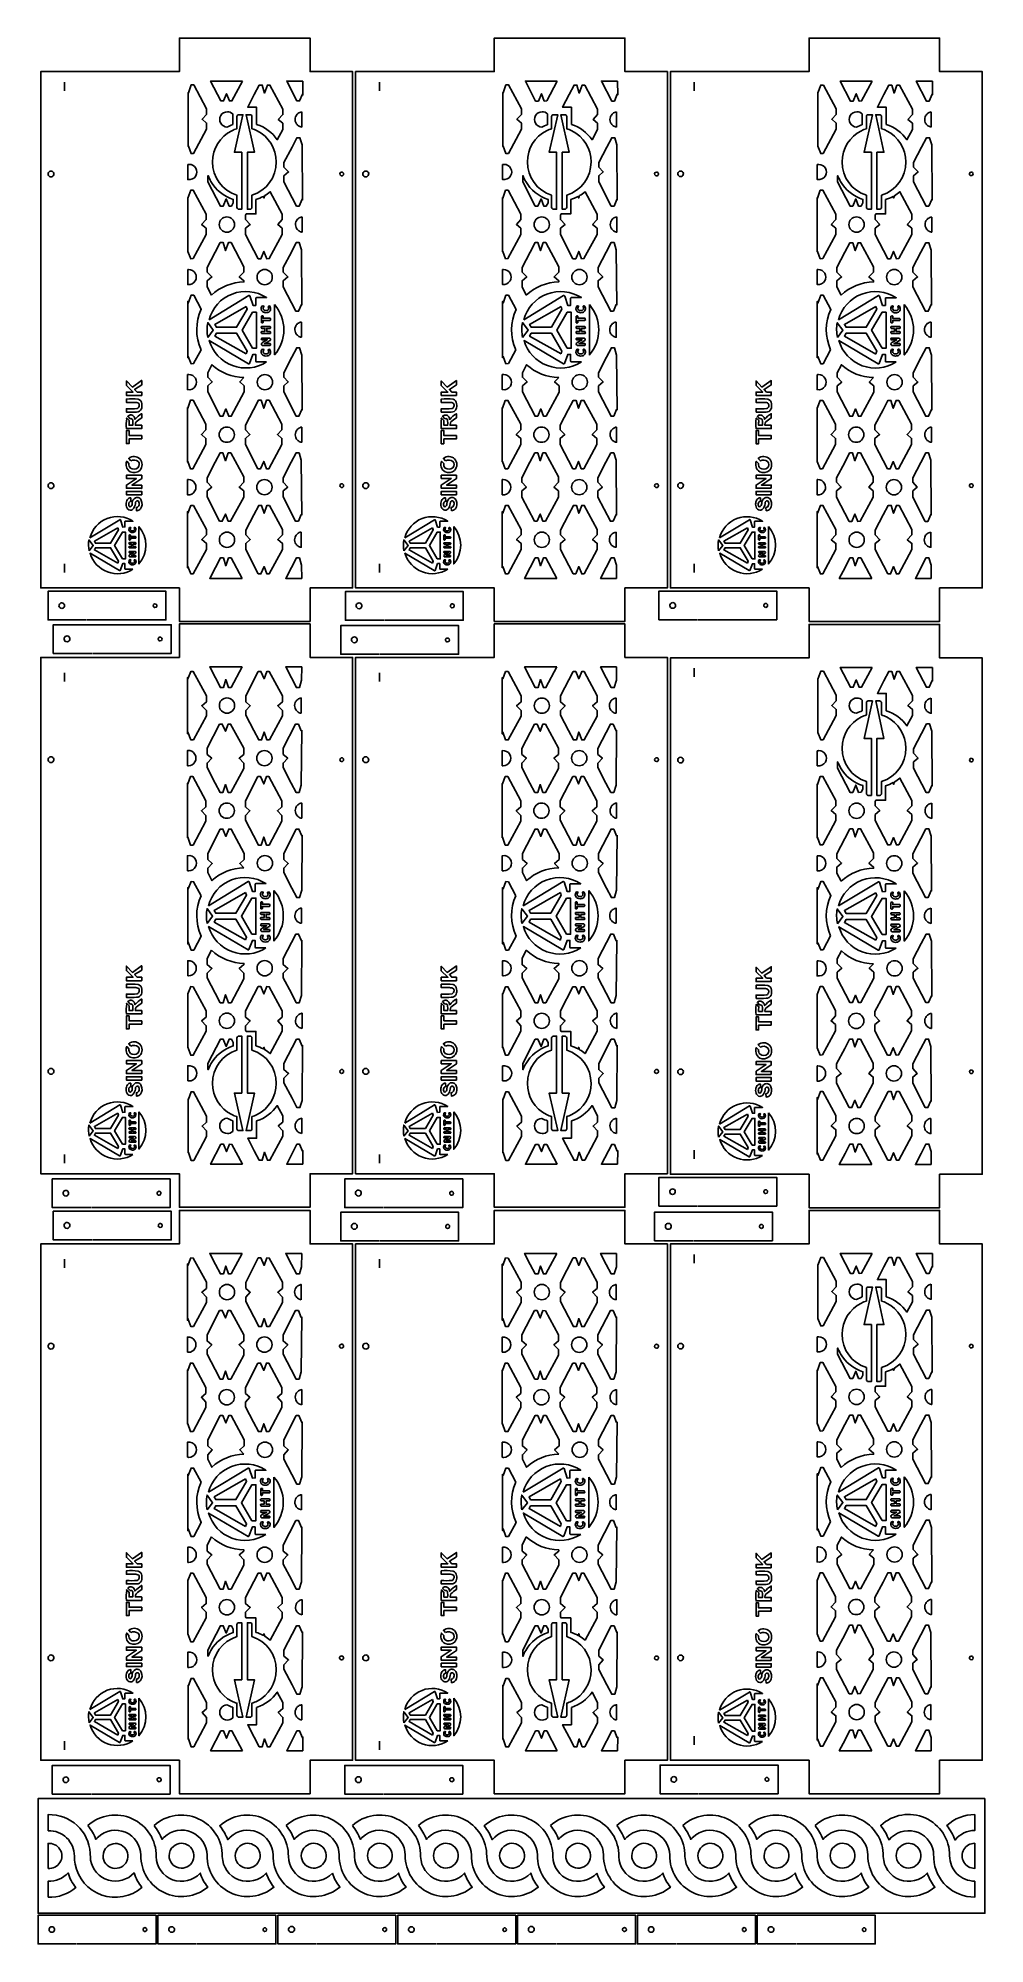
# Model space of a CAD drawing. Header units: millimetres. Extents: x -493 to 497, y 1253 to 3246.
import ezdxf

# ---------------------------------------------------------------- set-up
doc = ezdxf.new("R2010")
doc.units = ezdxf.units.MM
doc.layers.add('Default', color=70, linetype='Continuous')

msp = doc.modelspace()

# ---------------------------------------------------------------- linework, layer by layer
at = {"layer": 'Default'}
for points in [[(-345.3, 3231), (-345.3, 3211), (-490.3, 3211), (-490.3, 2671), (-345.3, 2671), (-345.3, 2636), (-208.6, 2636), (-208.6, 2671), (-164.1, 2671), (-164.1, 3211), (-208.6, 3211), (-208.6, 3246), (-345.3, 3246)], [(-16.1, 3231), (-16.1, 3211), (-161.1, 3211), (-161.1, 2671), (-16.1, 2671), (-16.1, 2636), (120.6, 2636), (120.6, 2671), (165.1, 2671), (165.1, 3211), (120.6, 3211), (120.6, 3246), (-16.1, 3246)], [(313.1, 3231), (313.1, 3211), (168.1, 3211), (168.1, 2671), (313.1, 2671), (313.1, 2636), (449.7, 2636), (449.7, 2671), (494.3, 2671), (494.3, 3211), (449.7, 3211), (449.7, 3246), (313.1, 3246)], [(-336.1, 3189.3), (-336.1, 3132.5), (-335.9, 3133), (-333, 3125.3), (-330.5, 3125.4), (-316.8, 3150.7), (-316.8, 3157), (-316.8, 3157.1), (-321.6, 3161.1), (-316.8, 3166.2), (-316.8, 3166.8), (-316.8, 3171.9), (-330.3, 3197), (-331.1, 3197), (-332.3, 3197), (-333, 3197), (-335.9, 3188.7)], [(-279.2, 3201), (-312.6, 3201), (-301.9, 3180.3), (-299.1, 3180.3), (-295.9, 3187.9), (-292.9, 3180.3), (-290.4, 3180.3)], [(-216.2, 3201), (-216.1, 3186.7), (-216.6, 3187.4), (-219.6, 3180.3), (-222.4, 3180.3), (-233.1, 3201)], [(-6.9, 3189.3), (-6.9, 3132.5), (-6.8, 3133), (-3.8, 3125.3), (-1.3, 3125.4), (12.4, 3150.7), (12.4, 3157), (12.4, 3157.1), (7.6, 3161.1), (12.4, 3166.2), (12.4, 3166.8), (12.4, 3171.9), (-1.1, 3197), (-1.9, 3197), (-3.2, 3197), (-3.8, 3197), (-6.8, 3188.7)], [(49.9, 3201), (16.6, 3201), (27.2, 3180.2), (30.1, 3180.2), (33.3, 3187.9), (36.3, 3180.2), (38.8, 3180.3)], [(112.9, 3201), (113.1, 3186.7), (112.6, 3187.4), (109.6, 3180.2), (106.8, 3180.2), (96.1, 3201)], [(322.2, 3189.3), (322.2, 3132.5), (322.4, 3132.9), (325.4, 3125.3), (327.9, 3125.4), (341.5, 3150.7), (341.5, 3156.9), (341.5, 3157.1), (336.8, 3161.1), (341.5, 3166.2), (341.5, 3166.7), (341.5, 3171.9), (328.1, 3196.9), (327.3, 3196.9), (326, 3196.9), (325.4, 3196.9), (322.4, 3188.7)], [(379.1, 3201), (345.8, 3201), (356.4, 3180.2), (359.3, 3180.2), (362.5, 3187.9), (365.4, 3180.2), (368, 3180.3)], [(442.1, 3201), (442.2, 3186.7), (441.8, 3187.4), (438.8, 3180.2), (435.9, 3180.2), (425.3, 3201)], [(-216.5, 3076.7), (-217, 3134.3), (-219.3, 3141.9), (-222.4, 3141.9), (-227.5, 3132), (-235.9, 3115.9), (-235.9, 3111.7), (-235.9, 3111.2), (-231.1, 3106.1), (-235.9, 3102.1), (-235.9, 3101.9), (-235.9, 3100.2), (-235.9, 3096.7), (-235.9, 3095.8), (-222.8, 3070.3), (-220, 3070.3), (-217, 3077.5)], [(112.6, 3076.7), (112.2, 3134.3), (109.9, 3141.9), (106.8, 3141.9), (101.6, 3132), (93.2, 3115.9), (93.2, 3111.7), (93.2, 3111.2), (98, 3106.1), (93.2, 3102.1), (93.2, 3101.9), (93.2, 3100.2), (93.2, 3096.7), (93.2, 3095.7), (106.3, 3070.3), (109.2, 3070.3), (112.2, 3077.4)], [(441.8, 3076.7), (441.4, 3134.3), (439.1, 3141.9), (436, 3141.9), (430.8, 3132), (422.4, 3115.8), (422.4, 3111.7), (422.4, 3111.1), (427.2, 3106.1), (422.4, 3102), (422.4, 3101.9), (422.4, 3100.2), (422.4, 3096.6), (422.4, 3095.7), (435.5, 3070.3), (438.3, 3070.3), (441.4, 3077.4)], [(-336.5, 3079.3), (-336.5, 3022.6), (-336.4, 3023), (-333.4, 3015.3), (-330.9, 3015.4), (-317.2, 3040.8), (-317.2, 3047), (-317.2, 3047.1), (-322, 3051.2), (-317.2, 3056.2), (-317.2, 3056.8), (-317.2, 3061.9), (-330.7, 3087), (-331.5, 3087), (-332.8, 3087), (-333.4, 3087), (-336.4, 3078.7)], [(-7.4, 3079.3), (-7.4, 3022.6), (-7.2, 3023), (-4.2, 3015.3), (-1.7, 3015.4), (11.9, 3040.8), (11.9, 3047), (11.9, 3047.1), (7.2, 3051.2), (11.9, 3056.2), (11.9, 3056.8), (11.9, 3061.9), (-1.5, 3087), (-2.3, 3087), (-3.6, 3087), (-4.2, 3087), (-7.2, 3078.7)], [(321.8, 3079.3), (321.8, 3022.5), (322, 3023), (324.9, 3015.3), (327.5, 3015.4), (341.1, 3040.7), (341.1, 3047), (341.1, 3047.1), (336.3, 3051.1), (341.1, 3056.2), (341.1, 3056.8), (341.1, 3061.9), (327.6, 3087), (326.8, 3087), (325.6, 3087), (324.9, 3087), (322, 3078.7)], [(-217.2, 2966.9), (-217.6, 3024.5), (-219.9, 3032.1), (-223, 3032.1), (-228.2, 3022.1), (-236.6, 3006), (-236.6, 3001.9), (-236.6, 3001.3), (-231.8, 2996.2), (-236.6, 2992.2), (-236.6, 2992.1), (-236.6, 2990.4), (-236.6, 2986.8), (-236.6, 2985.9), (-223.5, 2960.4), (-220.6, 2960.4), (-217.6, 2967.6)], [(112, 2966.8), (111.6, 3024.5), (109.3, 3032.1), (106.2, 3032.1), (101, 3022.1), (92.6, 3006), (92.6, 3001.9), (92.6, 3001.3), (97.4, 2996.2), (92.6, 2992.2), (92.6, 2992.1), (92.6, 2990.3), (92.6, 2986.8), (92.6, 2985.9), (105.7, 2960.4), (108.5, 2960.4), (111.6, 2967.6)], [(441.2, 2966.8), (440.7, 3024.4), (438.4, 3032), (435.4, 3032), (430.2, 3022.1), (421.8, 3006), (421.8, 3001.8), (421.8, 3001.3), (426.6, 2996.2), (421.8, 2992.2), (421.8, 2992), (421.8, 2990.3), (421.8, 2986.8), (421.8, 2985.9), (434.9, 2960.4), (437.7, 2960.4), (440.7, 2967.6)], [(-275.3, 2965.4), (-308.2, 2946.6), (-306.5, 2943.7), (-285.4, 2943.7), (-274.4, 2962.6), (-275.3, 2965.4)], [(-268.8, 2921.7), (-264.7, 2921.7), (-264.7, 2959.4), (-268.8, 2959.4), (-279.8, 2940.5)], [(53.9, 2965.4), (20.9, 2946.6), (22.6, 2943.7), (43.8, 2943.7), (54.8, 2962.6), (53.9, 2965.4)], [(60.3, 2921.7), (64.5, 2921.7), (64.5, 2959.3), (60.3, 2959.3), (49.3, 2940.5)], [(383, 2965.4), (350.1, 2946.6), (351.8, 2943.7), (373, 2943.7), (384, 2962.5), (383, 2965.3)], [(389.5, 2921.7), (393.7, 2921.7), (393.7, 2959.3), (389.5, 2959.3), (378.5, 2940.5)], [(-275.3, 2915.7), (-308.2, 2934.4), (-306.5, 2937.3), (-285.4, 2937.3), (-274.4, 2918.5), (-275.3, 2915.7)], [(53.9, 2915.7), (20.9, 2934.4), (22.6, 2937.3), (43.8, 2937.3), (54.8, 2918.5), (53.9, 2915.7)], [(383, 2915.6), (350.1, 2934.4), (351.8, 2937.3), (373, 2937.3), (384, 2918.5), (383, 2915.7)], [(-216.8, 2857), (-217.3, 2914.6), (-219.6, 2922.2), (-222.6, 2922.2), (-227.8, 2912.2), (-236.2, 2896.1), (-236.2, 2892), (-236.2, 2891.4), (-231.4, 2886.4), (-236.2, 2882.3), (-236.2, 2882.2), (-236.2, 2880.5), (-236.2, 2876.9), (-236.2, 2876), (-223.1, 2850.5), (-220.3, 2850.5), (-217.3, 2857.7)], [(112.4, 2857), (111.9, 2914.6), (109.6, 2922.2), (106.5, 2922.2), (101.4, 2912.2), (93, 2896.1), (93, 2892), (93, 2891.4), (97.8, 2886.4), (93, 2882.3), (93, 2882.2), (93, 2880.5), (93, 2876.9), (93, 2876), (106.1, 2850.5), (108.9, 2850.5), (111.9, 2857.7)], [(441.5, 2857), (441.1, 2914.6), (438.8, 2922.2), (435.7, 2922.2), (430.5, 2912.2), (422.1, 2896.1), (422.1, 2892), (422.1, 2891.4), (426.9, 2886.3), (422.1, 2882.3), (422.1, 2882.2), (422.1, 2880.5), (422.1, 2876.9), (422.1, 2876), (435.2, 2850.5), (438.1, 2850.5), (441.1, 2857.7)], [(-336.8, 2859.6), (-336.8, 2802.8), (-336.6, 2803.3), (-333.7, 2795.6), (-331.1, 2795.7), (-317.5, 2821), (-317.5, 2827.3), (-317.5, 2827.4), (-322.3, 2831.4), (-317.5, 2836.5), (-317.5, 2837.1), (-317.5, 2842.2), (-331, 2867.3), (-331.8, 2867.3), (-333, 2867.3), (-333.7, 2867.3), (-336.6, 2859)], [(-263.2, 2795.6), (-260.3, 2795.6), (-257.1, 2803.3), (-254.2, 2795.6), (-251.6, 2795.7), (-238, 2821), (-238, 2827.3), (-238, 2827.4), (-242.8, 2831.4), (-238, 2836.5), (-238, 2837.1), (-238, 2842.2), (-251.5, 2867.3), (-252.3, 2867.3), (-253.5, 2867.3), (-254.2, 2867.3), (-257.1, 2859), (-259.6, 2867.3), (-262.7, 2867.3), (-267.9, 2857.3), (-276.3, 2841.2), (-276.3, 2837.1), (-276.3, 2836.5), (-271.5, 2831.4), (-276.3, 2827.4), (-276.3, 2827.3), (-276.3, 2825.6), (-276.3, 2822), (-276.3, 2821.1)], [(-7.6, 2859.6), (-7.6, 2802.8), (-7.5, 2803.3), (-4.5, 2795.6), (-2, 2795.7), (11.7, 2821), (11.7, 2827.3), (11.7, 2827.4), (6.9, 2831.4), (11.7, 2836.5), (11.7, 2837.1), (11.7, 2842.2), (-1.8, 2867.2), (-2.6, 2867.2), (-3.9, 2867.2), (-4.5, 2867.2), (-7.5, 2859)], [(66, 2795.6), (68.8, 2795.6), (72.1, 2803.3), (75, 2795.6), (77.5, 2795.7), (91.2, 2821), (91.2, 2827.3), (91.2, 2827.4), (86.4, 2831.4), (91.2, 2836.5), (91.2, 2837.1), (91.2, 2842.2), (77.7, 2867.2), (76.9, 2867.2), (75.6, 2867.2), (75, 2867.2), (72.1, 2859), (69.5, 2867.2), (66.5, 2867.2), (61.3, 2857.3), (52.9, 2841.2), (52.9, 2837.1), (52.9, 2836.5), (57.7, 2831.4), (52.9, 2827.4), (52.9, 2827.3), (52.9, 2825.5), (52.9, 2822), (52.9, 2821.1)], [(321.5, 2859.6), (321.5, 2802.8), (321.7, 2803.2), (324.7, 2795.6), (327.2, 2795.7), (340.9, 2821), (340.9, 2827.2), (340.9, 2827.4), (336.1, 2831.4), (340.9, 2836.5), (340.9, 2837), (340.9, 2842.2), (327.4, 2867.2), (326.6, 2867.2), (325.3, 2867.2), (324.7, 2867.2), (321.7, 2859)], [(395.2, 2795.6), (398, 2795.6), (401.2, 2803.2), (404.2, 2795.6), (406.7, 2795.7), (420.4, 2821), (420.4, 2827.2), (420.4, 2827.4), (415.6, 2831.4), (420.4, 2836.5), (420.4, 2837), (420.4, 2842.2), (406.9, 2867.2), (406.1, 2867.2), (404.8, 2867.2), (404.2, 2867.2), (401.2, 2859), (398.7, 2867.2), (395.6, 2867.2), (390.5, 2857.3), (382.1, 2841.2), (382.1, 2837), (382.1, 2836.5), (386.9, 2831.4), (382.1, 2827.4), (382.1, 2827.2), (382.1, 2825.5), (382.1, 2822), (382.1, 2821.1)], [(-303.2, 2740.7), (-300.4, 2740.7), (-297.2, 2748.3), (-294.2, 2740.7), (-291.7, 2740.8), (-278, 2766.1), (-278, 2772.3), (-278, 2772.5), (-282.8, 2776.5), (-278, 2781.6), (-278, 2782.1), (-278, 2787.3), (-291.5, 2812.3), (-292.3, 2812.3), (-293.6, 2812.3), (-294.2, 2812.3), (-297.2, 2804.1), (-299.7, 2812.3), (-302.8, 2812.3), (-307.9, 2802.4), (-316.3, 2786.3), (-316.3, 2782.1), (-316.3, 2781.6), (-311.5, 2776.5), (-316.3, 2772.5), (-316.3, 2772.3), (-316.3, 2770.6), (-316.3, 2767.1), (-316.3, 2766.2)], [(-217.4, 2747.1), (-217.9, 2804.7), (-220.2, 2812.3), (-223.3, 2812.3), (-228.4, 2802.4), (-236.8, 2786.3), (-236.8, 2782.1), (-236.8, 2781.6), (-232, 2776.5), (-236.8, 2772.5), (-236.8, 2772.3), (-236.8, 2770.6), (-236.8, 2767.1), (-236.8, 2766.2), (-223.7, 2740.7), (-220.9, 2740.7), (-217.9, 2747.8)], [(25.9, 2740.7), (28.8, 2740.7), (32, 2748.3), (34.9, 2740.7), (37.5, 2740.8), (51.1, 2766.1), (51.1, 2772.3), (51.1, 2772.5), (46.3, 2776.5), (51.1, 2781.5), (51.1, 2782.1), (51.1, 2787.3), (37.6, 2812.3), (36.8, 2812.3), (35.6, 2812.3), (34.9, 2812.3), (32, 2804), (29.5, 2812.3), (26.4, 2812.3), (21.2, 2802.4), (12.8, 2786.2), (12.8, 2782.1), (12.8, 2781.5), (17.6, 2776.5), (12.8, 2772.5), (12.8, 2772.3), (12.8, 2770.6), (12.8, 2767.1), (12.8, 2766.1)], [(111.7, 2747.1), (111.3, 2804.7), (109, 2812.3), (105.9, 2812.3), (100.7, 2802.4), (92.3, 2786.2), (92.3, 2782.1), (92.3, 2781.5), (97.1, 2776.5), (92.3, 2772.5), (92.3, 2772.3), (92.3, 2770.6), (92.3, 2767.1), (92.3, 2766.1), (105.4, 2740.7), (108.3, 2740.7), (111.3, 2747.8)], [(355.1, 2740.6), (357.9, 2740.6), (361.1, 2748.3), (364.1, 2740.6), (366.6, 2740.7), (380.3, 2766.1), (380.3, 2772.3), (380.3, 2772.4), (375.5, 2776.5), (380.3, 2781.5), (380.3, 2782.1), (380.3, 2787.2), (366.8, 2812.3), (366, 2812.3), (364.7, 2812.3), (364.1, 2812.3), (361.1, 2804), (358.6, 2812.3), (355.6, 2812.3), (350.4, 2802.3), (342, 2786.2), (342, 2782.1), (342, 2781.5), (346.8, 2776.5), (342, 2772.4), (342, 2772.3), (342, 2770.6), (342, 2767), (342, 2766.1)], [(440.9, 2747.1), (440.5, 2804.7), (438.2, 2812.3), (435.1, 2812.3), (429.9, 2802.3), (421.5, 2786.2), (421.5, 2782.1), (421.5, 2781.5), (426.3, 2776.5), (421.5, 2772.4), (421.5, 2772.3), (421.5, 2770.6), (421.5, 2767), (421.5, 2766.1), (434.6, 2740.6), (437.4, 2740.6), (440.5, 2747.8)], [(-317.1, 2717.4), (-317.1, 2717.5), (-321.9, 2721.6), (-317.1, 2726.6), (-317.1, 2727.2), (-317.1, 2732.3), (-330.6, 2757.4), (-331.4, 2757.4), (-332.7, 2757.4), (-333.3, 2757.4), (-336.3, 2749.1), (-336.8, 2750.9), (-336.8, 2692.1), (-336.3, 2693.4), (-333.3, 2685.7), (-330.8, 2685.8), (-317.1, 2711.2), (-317.1, 2717.4)], [(-262.8, 2685.7), (-260, 2685.7), (-256.8, 2693.4), (-253.8, 2685.7), (-251.3, 2685.8), (-237.6, 2711.2), (-237.6, 2717.4), (-237.6, 2717.5), (-242.4, 2721.6), (-237.6, 2726.6), (-237.6, 2727.2), (-237.6, 2732.3), (-251.1, 2757.4), (-251.9, 2757.4), (-253.2, 2757.4), (-253.8, 2757.4), (-256.8, 2749.1), (-259.3, 2757.4), (-262.3, 2757.4), (-267.5, 2747.4), (-275.9, 2731.3), (-275.9, 2727.2), (-275.9, 2726.6), (-271.1, 2721.6), (-275.9, 2717.5), (-275.9, 2717.4), (-275.9, 2715.7), (-275.9, 2712.1), (-275.9, 2711.2)], [(12, 2717.4), (12, 2717.5), (7.3, 2721.6), (12, 2726.6), (12, 2727.2), (12, 2732.3), (-1.4, 2757.4), (-2.2, 2757.4), (-3.5, 2757.4), (-4.1, 2757.4), (-7.1, 2749.1), (-7.6, 2750.9), (-7.6, 2692.1), (-7.1, 2693.4), (-4.1, 2685.7), (-1.6, 2685.8), (12, 2711.1), (12, 2717.4)], [(66.4, 2685.7), (69.2, 2685.7), (72.4, 2693.4), (75.4, 2685.7), (77.9, 2685.8), (91.6, 2711.1), (91.6, 2717.4), (91.6, 2717.5), (86.8, 2721.6), (91.6, 2726.6), (91.6, 2727.2), (91.6, 2732.3), (78.1, 2757.4), (77.3, 2757.4), (76, 2757.4), (75.4, 2757.4), (72.4, 2749.1), (69.9, 2757.4), (66.8, 2757.4), (61.7, 2747.4), (53.3, 2731.3), (53.3, 2727.2), (53.3, 2726.6), (58.1, 2721.6), (53.3, 2717.5), (53.3, 2717.4), (53.3, 2715.7), (53.3, 2712.1), (53.3, 2711.2)], [(341.2, 2717.4), (341.2, 2717.5), (336.4, 2721.5), (341.2, 2726.6), (341.2, 2727.2), (341.2, 2732.3), (327.7, 2757.4), (326.9, 2757.4), (325.7, 2757.4), (325, 2757.4), (322.1, 2749.1), (321.5, 2750.9), (321.5, 2692.1), (322.1, 2693.4), (325, 2685.7), (327.6, 2685.8), (341.2, 2711.1), (341.2, 2717.4)], [(395.5, 2685.7), (398.4, 2685.7), (401.6, 2693.4), (404.5, 2685.7), (407.1, 2685.8), (420.7, 2711.1), (420.7, 2717.4), (420.7, 2717.5), (415.9, 2721.5), (420.7, 2726.6), (420.7, 2727.2), (420.7, 2732.3), (407.2, 2757.4), (406.4, 2757.4), (405.2, 2757.4), (404.5, 2757.4), (401.6, 2749.1), (399.1, 2757.4), (396, 2757.4), (390.8, 2747.4), (382.4, 2731.3), (382.4, 2727.2), (382.4, 2726.6), (387.2, 2721.5), (382.4, 2717.5), (382.4, 2717.4), (382.4, 2715.7), (382.4, 2712.1), (382.4, 2711.2)], [(-409.6, 2733.9), (-434.2, 2719.9), (-433, 2717.8), (-417.2, 2717.8), (-409, 2731.8), (-409.7, 2733.9)], [(-80.5, 2733.9), (-105.1, 2719.9), (-103.8, 2717.8), (-88, 2717.8), (-79.8, 2731.8), (-80.5, 2733.9)], [(248.7, 2733.9), (224.1, 2719.9), (225.4, 2717.7), (241.2, 2717.7), (249.4, 2731.8), (248.7, 2733.9)], [(-409.6, 2696.8), (-434.2, 2710.8), (-433, 2713), (-417.2, 2713), (-409, 2699), (-409.7, 2696.9)], [(-404.8, 2701.3), (-401.7, 2701.3), (-401.7, 2729.4), (-404.8, 2729.4), (-413, 2715.4)], [(-80.5, 2696.8), (-105.1, 2710.8), (-103.8, 2713), (-88, 2713), (-79.8, 2698.9), (-80.5, 2696.8)], [(-75.7, 2701.3), (-72.5, 2701.3), (-72.5, 2729.4), (-75.7, 2729.4), (-83.9, 2715.4)], [(248.7, 2696.8), (224.1, 2710.8), (225.4, 2713), (241.2, 2713), (249.4, 2698.9), (248.7, 2696.8)], [(253.5, 2701.3), (256.6, 2701.3), (256.6, 2729.4), (253.5, 2729.4), (245.3, 2715.4)], [(-279.6, 2681), (-291.2, 2702.5), (-292, 2702.5), (-293.2, 2702.5), (-293.9, 2702.5), (-296.8, 2694.2), (-299.3, 2702.5), (-302.4, 2702.5), (-307.6, 2692.5), (-313.6, 2681)], [(-217.4, 2681), (-217.5, 2694.9), (-219.8, 2702.5), (-222.9, 2702.5), (-228.1, 2692.5), (-234, 2681)], [(49.5, 2681), (38, 2702.4), (37.2, 2702.4), (35.9, 2702.4), (35.3, 2702.4), (32.3, 2694.2), (29.8, 2702.4), (26.8, 2702.4), (21.6, 2692.5), (15.6, 2681)], [(111.8, 2681), (111.7, 2694.8), (109.4, 2702.4), (106.3, 2702.4), (101.1, 2692.5), (95.1, 2681)], [(378.7, 2681), (367.2, 2702.4), (366.4, 2702.4), (365.1, 2702.4), (364.5, 2702.4), (361.5, 2694.2), (359, 2702.4), (355.9, 2702.4), (350.8, 2692.5), (344.8, 2681)], [(440.9, 2681), (440.8, 2694.8), (438.5, 2702.4), (435.4, 2702.4), (430.3, 2692.5), (424.3, 2681)], [(-345.3, 2038.4), (-345.3, 2058.4), (-490.3, 2058.4), (-490.3, 2598.4), (-345.3, 2598.4), (-345.3, 2633.4), (-208.6, 2633.4), (-208.6, 2598.4), (-164.1, 2598.4), (-164.1, 2058.4), (-208.6, 2058.4), (-208.6, 2023.4), (-345.3, 2023.4)], [(-16.1, 2038.4), (-16.1, 2058.4), (-161.1, 2058.4), (-161.1, 2598.4), (-16.1, 2598.4), (-16.1, 2633.4), (120.6, 2633.4), (120.6, 2598.4), (165.1, 2598.4), (165.1, 2058.4), (120.6, 2058.4), (120.6, 2023.4), (-16.1, 2023.4)], [(313.1, 2617.9), (313.1, 2597.9), (168.1, 2597.9), (168.1, 2057.9), (313.1, 2057.9), (313.1, 2022.9), (449.7, 2022.9), (449.7, 2057.9), (494.3, 2057.9), (494.3, 2597.9), (449.7, 2597.9), (449.7, 2632.9), (313.1, 2632.9)], [(-317.1, 2552), (-317.1, 2551.9), (-321.9, 2547.8), (-317.1, 2542.8), (-317.1, 2542.2), (-317.1, 2537.1), (-330.6, 2512), (-331.4, 2512), (-332.7, 2512), (-333.3, 2512), (-336.3, 2520.3), (-336.8, 2518.5), (-336.8, 2577.3), (-336.3, 2576), (-333.3, 2583.7), (-330.8, 2583.6), (-317.1, 2558.2), (-317.1, 2552)], [(-279.6, 2588.4), (-291.2, 2566.9), (-292, 2566.9), (-293.2, 2566.9), (-293.9, 2566.9), (-296.8, 2575.2), (-299.3, 2566.9), (-302.4, 2566.9), (-307.6, 2576.9), (-313.6, 2588.4)], [(-262.8, 2583.7), (-260, 2583.7), (-256.8, 2576), (-253.8, 2583.7), (-251.3, 2583.6), (-237.6, 2558.2), (-237.6, 2552), (-237.6, 2551.9), (-242.4, 2547.8), (-237.6, 2542.8), (-237.6, 2542.2), (-237.6, 2537.1), (-251.1, 2512), (-251.9, 2512), (-253.2, 2512), (-253.8, 2512), (-256.8, 2520.3), (-259.3, 2512), (-262.3, 2512), (-267.5, 2522), (-275.9, 2538.1), (-275.9, 2542.2), (-275.9, 2542.8), (-271.1, 2547.8), (-275.9, 2551.9), (-275.9, 2552), (-275.9, 2553.7), (-275.9, 2557.3), (-275.9, 2558.2)], [(-217.4, 2588.4), (-217.5, 2574.5), (-219.8, 2566.9), (-222.9, 2566.9), (-228.1, 2576.9), (-234, 2588.4)], [(12, 2552), (12, 2551.9), (7.3, 2547.8), (12, 2542.8), (12, 2542.2), (12, 2537), (-1.4, 2512), (-2.2, 2512), (-3.5, 2512), (-4.1, 2512), (-7.1, 2520.3), (-7.6, 2518.4), (-7.6, 2577.3), (-7.1, 2576), (-4.1, 2583.6), (-1.6, 2583.6), (12, 2558.2), (12, 2552)], [(49.5, 2588.4), (38, 2566.9), (37.2, 2566.9), (35.9, 2566.9), (35.3, 2566.9), (32.3, 2575.2), (29.8, 2566.9), (26.8, 2566.9), (21.6, 2576.9), (15.6, 2588.4)], [(66.4, 2583.6), (69.2, 2583.6), (72.4, 2576), (75.4, 2583.6), (77.9, 2583.6), (91.6, 2558.2), (91.6, 2552), (91.6, 2551.9), (86.8, 2547.8), (91.6, 2542.8), (91.6, 2542.2), (91.6, 2537), (78.1, 2512), (77.3, 2512), (76, 2512), (75.4, 2512), (72.4, 2520.3), (69.9, 2512), (66.8, 2512), (61.7, 2521.9), (53.3, 2538.1), (53.3, 2542.2), (53.3, 2542.8), (58.1, 2547.8), (53.3, 2551.9), (53.3, 2552), (53.3, 2553.7), (53.3, 2557.3), (53.3, 2558.2)], [(111.8, 2588.4), (111.7, 2574.5), (109.4, 2566.9), (106.3, 2566.9), (101.1, 2576.9), (95.1, 2588.4)], [(322.2, 2576.2), (322.2, 2519.4), (322.4, 2519.9), (325.4, 2512.2), (327.9, 2512.3), (341.5, 2537.6), (341.5, 2543.9), (341.5, 2544), (336.8, 2548.1), (341.5, 2553.1), (341.5, 2553.7), (341.5, 2558.8), (328.1, 2583.9), (327.3, 2583.9), (326, 2583.9), (325.4, 2583.9), (322.4, 2575.6)], [(379.1, 2587.9), (345.8, 2587.9), (356.4, 2567.2), (359.3, 2567.2), (362.5, 2574.8), (365.4, 2567.2), (368, 2567.3)], [(442.1, 2587.9), (442.2, 2573.6), (441.8, 2574.3), (438.8, 2567.2), (435.9, 2567.2), (425.3, 2587.9)], [(-303.2, 2528.7), (-300.4, 2528.7), (-297.2, 2521.1), (-294.2, 2528.7), (-291.7, 2528.6), (-278, 2503.3), (-278, 2497.1), (-278, 2496.9), (-282.8, 2492.9), (-278, 2487.8), (-278, 2487.3), (-278, 2482.1), (-291.5, 2457.1), (-292.3, 2457.1), (-293.6, 2457.1), (-294.2, 2457.1), (-297.2, 2465.3), (-299.7, 2457.1), (-302.8, 2457.1), (-307.9, 2467), (-316.3, 2483.1), (-316.3, 2487.3), (-316.3, 2487.8), (-311.5, 2492.9), (-316.3, 2496.9), (-316.3, 2497.1), (-316.3, 2498.8), (-316.3, 2502.3), (-316.3, 2503.3)], [(-217.4, 2522.3), (-217.9, 2464.7), (-220.2, 2457.1), (-223.3, 2457.1), (-228.4, 2467), (-236.8, 2483.1), (-236.8, 2487.3), (-236.8, 2487.8), (-232, 2492.9), (-236.8, 2496.9), (-236.8, 2497.1), (-236.8, 2498.8), (-236.8, 2502.3), (-236.8, 2503.3), (-223.7, 2528.7), (-220.9, 2528.7), (-217.9, 2521.6)], [(25.9, 2528.7), (28.8, 2528.7), (32, 2521.1), (34.9, 2528.7), (37.5, 2528.6), (51.1, 2503.3), (51.1, 2497.1), (51.1, 2496.9), (46.3, 2492.9), (51.1, 2487.8), (51.1, 2487.3), (51.1, 2482.1), (37.6, 2457.1), (36.8, 2457.1), (35.6, 2457.1), (34.9, 2457.1), (32, 2465.3), (29.5, 2457.1), (26.4, 2457.1), (21.2, 2467), (12.8, 2483.1), (12.8, 2487.3), (12.8, 2487.8), (17.6, 2492.9), (12.8, 2496.9), (12.8, 2497.1), (12.8, 2498.8), (12.8, 2502.3), (12.8, 2503.2)], [(111.7, 2522.3), (111.3, 2464.7), (109, 2457.1), (105.9, 2457.1), (100.7, 2467), (92.3, 2483.1), (92.3, 2487.3), (92.3, 2487.8), (97.1, 2492.9), (92.3, 2496.9), (92.3, 2497.1), (92.3, 2498.8), (92.3, 2502.3), (92.3, 2503.2), (105.4, 2528.7), (108.3, 2528.7), (111.3, 2521.5)], [(441.8, 2463.6), (441.4, 2521.3), (439.1, 2528.8), (436, 2528.8), (430.8, 2518.9), (422.4, 2502.8), (422.4, 2498.7), (422.4, 2498.1), (427.2, 2493), (422.4, 2489), (422.4, 2488.9), (422.4, 2487.1), (422.4, 2483.6), (422.4, 2482.7), (435.5, 2457.2), (438.3, 2457.2), (441.4, 2464.4)], [(-336.8, 2409.8), (-336.8, 2466.6), (-336.6, 2466.1), (-333.7, 2473.8), (-331.1, 2473.7), (-317.5, 2448.4), (-317.5, 2442.1), (-317.5, 2442), (-322.3, 2438), (-317.5, 2432.9), (-317.5, 2432.3), (-317.5, 2427.2), (-331, 2402.1), (-331.8, 2402.1), (-333, 2402.1), (-333.7, 2402.1), (-336.6, 2410.4)], [(-263.2, 2473.8), (-260.3, 2473.8), (-257.1, 2466.1), (-254.2, 2473.8), (-251.6, 2473.7), (-238, 2448.4), (-238, 2442.1), (-238, 2442), (-242.8, 2438), (-238, 2432.9), (-238, 2432.3), (-238, 2427.2), (-251.5, 2402.1), (-252.3, 2402.1), (-253.5, 2402.1), (-254.2, 2402.1), (-257.1, 2410.4), (-259.6, 2402.1), (-262.7, 2402.1), (-267.9, 2412.1), (-276.3, 2428.2), (-276.3, 2432.3), (-276.3, 2432.9), (-271.5, 2438), (-276.3, 2442), (-276.3, 2442.1), (-276.3, 2443.8), (-276.3, 2447.4), (-276.3, 2448.3)], [(-7.6, 2409.8), (-7.6, 2466.6), (-7.5, 2466.1), (-4.5, 2473.8), (-2, 2473.7), (11.7, 2448.4), (11.7, 2442.1), (11.7, 2442), (6.9, 2438), (11.7, 2432.9), (11.7, 2432.3), (11.7, 2427.2), (-1.8, 2402.1), (-2.6, 2402.1), (-3.9, 2402.1), (-4.5, 2402.1), (-7.5, 2410.4)], [(66, 2473.8), (68.8, 2473.8), (72.1, 2466.1), (75, 2473.8), (77.5, 2473.7), (91.2, 2448.4), (91.2, 2442.1), (91.2, 2442), (86.4, 2438), (91.2, 2432.9), (91.2, 2432.3), (91.2, 2427.2), (77.7, 2402.1), (76.9, 2402.1), (75.6, 2402.1), (75, 2402.1), (72.1, 2410.4), (69.5, 2402.1), (66.5, 2402.1), (61.3, 2412.1), (52.9, 2428.2), (52.9, 2432.3), (52.9, 2432.9), (57.7, 2438), (52.9, 2442), (52.9, 2442.1), (52.9, 2443.8), (52.9, 2447.4), (52.9, 2448.3)], [(321.8, 2466.3), (321.8, 2409.5), (322, 2409.9), (324.9, 2402.3), (327.5, 2402.4), (341.1, 2427.7), (341.1, 2433.9), (341.1, 2434), (336.3, 2438.1), (341.1, 2443.1), (341.1, 2443.7), (341.1, 2448.9), (327.6, 2473.9), (326.8, 2473.9), (325.6, 2473.9), (324.9, 2473.9), (322, 2465.6)], [(-216.8, 2412.4), (-217.3, 2354.8), (-219.6, 2347.2), (-222.6, 2347.2), (-227.8, 2357.2), (-236.2, 2373.3), (-236.2, 2377.4), (-236.2, 2378), (-231.4, 2383), (-236.2, 2387.1), (-236.2, 2387.2), (-236.2, 2388.9), (-236.2, 2392.5), (-236.2, 2393.4), (-223.1, 2418.9), (-220.3, 2418.9), (-217.3, 2411.7)], [(112.4, 2412.4), (111.9, 2354.8), (109.6, 2347.2), (106.5, 2347.2), (101.4, 2357.1), (93, 2373.3), (93, 2377.4), (93, 2378), (97.8, 2383), (93, 2387.1), (93, 2387.2), (93, 2388.9), (93, 2392.5), (93, 2393.4), (106.1, 2418.8), (108.9, 2418.8), (111.9, 2411.7)], [(441.2, 2353.8), (440.7, 2411.4), (438.4, 2419), (435.4, 2419), (430.2, 2409), (421.8, 2392.9), (421.8, 2388.8), (421.8, 2388.2), (426.6, 2383.2), (421.8, 2379.1), (421.8, 2379), (421.8, 2377.3), (421.8, 2373.7), (421.8, 2372.8), (434.9, 2347.3), (437.7, 2347.3), (440.7, 2354.5)], [(-276, 2352.6), (-308.9, 2333.8), (-307.2, 2330.9), (-286.1, 2330.9), (-275.1, 2349.8), (-276, 2352.6)], [(53.2, 2352.6), (20.3, 2333.8), (21.9, 2330.9), (43.1, 2330.9), (54.1, 2349.7), (53.2, 2352.5)], [(383, 2352.3), (350.1, 2333.6), (351.8, 2330.7), (373, 2330.7), (384, 2349.5), (383, 2352.3)], [(-269.5, 2308.9), (-265.3, 2308.9), (-265.3, 2346.6), (-269.5, 2346.6), (-280.5, 2327.7)], [(59.6, 2308.9), (63.8, 2308.9), (63.8, 2346.5), (59.6, 2346.5), (48.6, 2327.7)], [(389.5, 2308.6), (393.7, 2308.6), (393.7, 2346.3), (389.5, 2346.3), (378.5, 2327.5)], [(-276, 2302.9), (-308.9, 2321.6), (-307.2, 2324.5), (-286.1, 2324.5), (-275.1, 2305.7), (-276, 2302.9)], [(53.2, 2302.8), (20.3, 2321.6), (21.9, 2324.5), (43.1, 2324.5), (54.1, 2305.7), (53.2, 2302.9)], [(383, 2302.6), (350.1, 2321.3), (351.8, 2324.2), (373, 2324.2), (384, 2305.4), (383, 2302.6)], [(-217.2, 2302.5), (-217.6, 2244.9), (-219.9, 2237.3), (-223, 2237.3), (-228.2, 2247.3), (-236.6, 2263.4), (-236.6, 2267.5), (-236.6, 2268.1), (-231.8, 2273.2), (-236.6, 2277.2), (-236.6, 2277.3), (-236.6, 2279), (-236.6, 2282.6), (-236.6, 2283.5), (-223.5, 2309), (-220.6, 2309), (-217.6, 2301.8)], [(112, 2302.5), (111.6, 2244.9), (109.3, 2237.3), (106.2, 2237.3), (101, 2247.3), (92.6, 2263.4), (92.6, 2267.5), (92.6, 2268.1), (97.4, 2273.1), (92.6, 2277.2), (92.6, 2277.3), (92.6, 2279), (92.6, 2282.6), (92.6, 2283.5), (105.7, 2309), (108.5, 2309), (111.6, 2301.8)], [(441.5, 2243.9), (441.1, 2301.5), (438.8, 2309.1), (435.7, 2309.1), (430.5, 2299.2), (422.1, 2283), (422.1, 2278.9), (422.1, 2278.3), (426.9, 2273.3), (422.1, 2269.2), (422.1, 2269.1), (422.1, 2267.4), (422.1, 2263.8), (422.1, 2262.9), (435.2, 2237.5), (438.1, 2237.5), (441.1, 2244.6)], [(-336.5, 2190.1), (-336.5, 2246.8), (-336.4, 2246.4), (-333.4, 2254.1), (-330.9, 2254), (-317.2, 2228.6), (-317.2, 2222.4), (-317.2, 2222.3), (-322, 2218.2), (-317.2, 2213.2), (-317.2, 2212.6), (-317.2, 2207.5), (-330.7, 2182.4), (-331.5, 2182.4), (-332.8, 2182.4), (-333.4, 2182.4), (-336.4, 2190.7)], [(-7.4, 2190), (-7.4, 2246.8), (-7.2, 2246.4), (-4.2, 2254), (-1.7, 2253.9), (11.9, 2228.6), (11.9, 2222.4), (11.9, 2222.2), (7.2, 2218.2), (11.9, 2213.1), (11.9, 2212.6), (11.9, 2207.4), (-1.5, 2182.4), (-2.3, 2182.4), (-3.6, 2182.4), (-4.2, 2182.4), (-7.2, 2190.7)], [(321.5, 2246.5), (321.5, 2189.7), (321.7, 2190.2), (324.7, 2182.5), (327.2, 2182.6), (340.9, 2207.9), (340.9, 2214.2), (340.9, 2214.3), (336.1, 2218.3), (340.9, 2223.4), (340.9, 2224), (340.9, 2229.1), (327.4, 2254.2), (326.6, 2254.2), (325.3, 2254.2), (324.7, 2254.2), (321.7, 2245.9)], [(395.2, 2182.5), (398, 2182.5), (401.2, 2190.2), (404.2, 2182.5), (406.7, 2182.6), (420.4, 2207.9), (420.4, 2214.2), (420.4, 2214.3), (415.6, 2218.3), (420.4, 2223.4), (420.4, 2224), (420.4, 2229.1), (406.9, 2254.2), (406.1, 2254.2), (404.8, 2254.2), (404.2, 2254.2), (401.2, 2245.9), (398.7, 2254.2), (395.6, 2254.2), (390.5, 2244.2), (382.1, 2228.1), (382.1, 2224), (382.1, 2223.4), (386.9, 2218.3), (382.1, 2214.3), (382.1, 2214.2), (382.1, 2212.5), (382.1, 2208.9), (382.1, 2208)], [(-216.5, 2192.7), (-217, 2135.1), (-219.3, 2127.5), (-222.4, 2127.5), (-227.5, 2137.4), (-235.9, 2153.5), (-235.9, 2157.7), (-235.9, 2158.2), (-231.1, 2163.3), (-235.9, 2167.3), (-235.9, 2167.5), (-235.9, 2169.2), (-235.9, 2172.7), (-235.9, 2173.6), (-222.8, 2199.1), (-220, 2199.1), (-217, 2191.9)], [(112.6, 2192.7), (112.2, 2135), (109.9, 2127.4), (106.8, 2127.4), (101.6, 2137.4), (93.2, 2153.5), (93.2, 2157.6), (93.2, 2158.2), (98, 2163.3), (93.2, 2167.3), (93.2, 2167.4), (93.2, 2169.2), (93.2, 2172.7), (93.2, 2173.6), (106.3, 2199.1), (109.2, 2199.1), (112.2, 2191.9)], [(355.1, 2127.6), (357.9, 2127.6), (361.1, 2135.2), (364.1, 2127.6), (366.6, 2127.7), (380.3, 2153), (380.3, 2159.2), (380.3, 2159.4), (375.5, 2163.4), (380.3, 2168.5), (380.3, 2169), (380.3, 2174.2), (366.8, 2199.2), (366, 2199.2), (364.7, 2199.2), (364.1, 2199.2), (361.1, 2191), (358.6, 2199.2), (355.6, 2199.2), (350.4, 2189.3), (342, 2173.2), (342, 2169), (342, 2168.5), (346.8, 2163.4), (342, 2159.4), (342, 2159.2), (342, 2157.5), (342, 2154), (342, 2153.1)], [(440.9, 2134), (440.5, 2191.6), (438.2, 2199.2), (435.1, 2199.2), (429.9, 2189.3), (421.5, 2173.2), (421.5, 2169), (421.5, 2168.5), (426.3, 2163.4), (421.5, 2159.4), (421.5, 2159.2), (421.5, 2157.5), (421.5, 2154), (421.5, 2153.1), (434.6, 2127.6), (437.4, 2127.6), (440.5, 2134.8)], [(-336.1, 2080.1), (-336.1, 2136.9), (-335.9, 2136.4), (-333, 2144.1), (-330.5, 2144), (-316.8, 2118.7), (-316.8, 2112.4), (-316.8, 2112.3), (-321.6, 2108.3), (-316.8, 2103.2), (-316.8, 2102.6), (-316.8, 2097.5), (-330.3, 2072.4), (-331.1, 2072.4), (-332.3, 2072.4), (-333, 2072.4), (-335.9, 2080.7)], [(-6.9, 2080.1), (-6.9, 2136.9), (-6.8, 2136.4), (-3.8, 2144.1), (-1.3, 2144), (12.4, 2118.7), (12.4, 2112.4), (12.4, 2112.3), (7.6, 2108.2), (12.4, 2103.2), (12.4, 2102.6), (12.4, 2097.5), (-1.1, 2072.4), (-1.9, 2072.4), (-3.2, 2072.4), (-3.8, 2072.4), (-6.8, 2080.7)], [(341.2, 2104.3), (341.2, 2104.4), (336.4, 2108.5), (341.2, 2113.5), (341.2, 2114.1), (341.2, 2119.2), (327.7, 2144.3), (326.9, 2144.3), (325.7, 2144.3), (325, 2144.3), (322.1, 2136), (321.5, 2137.8), (321.5, 2079), (322.1, 2080.3), (325, 2072.6), (327.6, 2072.7), (341.2, 2098.1), (341.2, 2104.3)], [(395.5, 2072.6), (398.4, 2072.6), (401.6, 2080.3), (404.5, 2072.6), (407.1, 2072.7), (420.7, 2098.1), (420.7, 2104.3), (420.7, 2104.4), (415.9, 2108.5), (420.7, 2113.5), (420.7, 2114.1), (420.7, 2119.2), (407.2, 2144.3), (406.4, 2144.3), (405.2, 2144.3), (404.5, 2144.3), (401.6, 2136), (399.1, 2144.3), (396, 2144.3), (390.8, 2134.4), (382.4, 2118.2), (382.4, 2114.1), (382.4, 2113.5), (387.2, 2108.5), (382.4, 2104.4), (382.4, 2104.3), (382.4, 2102.6), (382.4, 2099), (382.4, 2098.1)], [(-409.6, 2121.9), (-434.2, 2107.9), (-433, 2105.7), (-417.2, 2105.7), (-409, 2119.7), (-409.7, 2121.8)], [(-404.8, 2089.3), (-401.7, 2089.3), (-401.7, 2117.3), (-404.8, 2117.3), (-413, 2103.3)], [(-80.5, 2121.8), (-105.1, 2107.8), (-103.8, 2105.7), (-88, 2105.7), (-79.8, 2119.7), (-80.5, 2121.8)], [(-75.7, 2089.2), (-72.5, 2089.2), (-72.5, 2117.3), (-75.7, 2117.3), (-83.9, 2103.3)], [(248.7, 2120.8), (224.1, 2106.8), (225.4, 2104.7), (241.2, 2104.7), (249.4, 2118.7), (248.7, 2120.8)], [(253.5, 2088.3), (256.6, 2088.3), (256.6, 2116.3), (253.5, 2116.3), (245.3, 2102.3)], [(-409.6, 2084.7), (-434.2, 2098.7), (-433, 2100.9), (-417.2, 2100.9), (-409, 2086.9), (-409.7, 2084.8)], [(-80.5, 2084.7), (-105.1, 2098.7), (-103.8, 2100.9), (-88, 2100.9), (-79.8, 2086.9), (-80.5, 2084.8)], [(248.7, 2083.7), (224.1, 2097.7), (225.4, 2099.9), (241.2, 2099.9), (249.4, 2085.9), (248.7, 2083.8)], [(-279.2, 2068.4), (-312.6, 2068.4), (-301.9, 2089.2), (-299.1, 2089.2), (-295.9, 2081.5), (-292.9, 2089.2), (-290.4, 2089.1)], [(-216.2, 2068.4), (-216.1, 2082.7), (-216.6, 2082), (-219.6, 2089.2), (-222.4, 2089.2), (-233.1, 2068.4)], [(49.9, 2068.4), (16.6, 2068.4), (27.2, 2089.1), (30.1, 2089.1), (33.3, 2081.5), (36.3, 2089.1), (38.8, 2089)], [(112.9, 2068.4), (113.1, 2082.7), (112.6, 2082), (109.6, 2089.1), (106.8, 2089.1), (96.1, 2068.4)], [(378.7, 2067.9), (367.2, 2089.4), (366.4, 2089.4), (365.1, 2089.4), (364.5, 2089.4), (361.5, 2081.1), (359, 2089.4), (355.9, 2089.4), (350.8, 2079.4), (344.8, 2067.9)], [(440.9, 2067.9), (440.8, 2081.8), (438.5, 2089.4), (435.4, 2089.4), (430.3, 2079.4), (424.3, 2067.9)], [(-345.3, 1425), (-345.3, 1445), (-490.3, 1445), (-490.3, 1985), (-345.3, 1985), (-345.3, 2020), (-208.6, 2020), (-208.6, 1985), (-164.1, 1985), (-164.1, 1445), (-208.6, 1445), (-208.6, 1410), (-345.3, 1410)], [(-16.1, 1425), (-16.1, 1445), (-161.1, 1445), (-161.1, 1985), (-16.1, 1985), (-16.1, 2020), (120.6, 2020), (120.6, 1985), (165.1, 1985), (165.1, 1445), (120.6, 1445), (120.6, 1410), (-16.1, 1410)], [(313.1, 2005), (313.1, 1985), (168.1, 1985), (168.1, 1445), (313.1, 1445), (313.1, 1410), (449.7, 1410), (449.7, 1445), (494.3, 1445), (494.3, 1985), (449.7, 1985), (449.7, 2020), (313.1, 2020)], [(-279.6, 1975), (-291.2, 1953.6), (-292, 1953.6), (-293.2, 1953.6), (-293.9, 1953.6), (-296.8, 1961.8), (-299.3, 1953.6), (-302.4, 1953.6), (-307.6, 1963.5), (-313.6, 1975)], [(-217.4, 1975), (-217.5, 1961.2), (-219.8, 1953.6), (-222.9, 1953.6), (-228.1, 1963.5), (-234, 1975)], [(49.5, 1975), (38, 1953.6), (37.2, 1953.6), (35.9, 1953.6), (35.3, 1953.6), (32.3, 1961.8), (29.8, 1953.6), (26.8, 1953.6), (21.6, 1963.5), (15.6, 1975)], [(111.8, 1975), (111.7, 1961.2), (109.4, 1953.6), (106.3, 1953.6), (101.1, 1963.5), (95.1, 1975)], [(379.1, 1975), (345.8, 1975), (356.4, 1954.2), (359.3, 1954.2), (362.5, 1961.9), (365.4, 1954.2), (368, 1954.3)], [(442.1, 1975), (442.2, 1960.7), (441.8, 1961.4), (438.8, 1954.2), (435.9, 1954.2), (425.3, 1975)], [(-317.1, 1938.6), (-317.1, 1938.5), (-321.9, 1934.5), (-317.1, 1929.4), (-317.1, 1928.8), (-317.1, 1923.7), (-330.6, 1898.6), (-331.4, 1898.6), (-332.7, 1898.6), (-333.3, 1898.6), (-336.3, 1906.9), (-336.8, 1905.1), (-336.8, 1963.9), (-336.3, 1962.6), (-333.3, 1970.3), (-330.8, 1970.2), (-317.1, 1944.9), (-317.1, 1938.6)], [(-262.8, 1970.3), (-260, 1970.3), (-256.8, 1962.6), (-253.8, 1970.3), (-251.3, 1970.2), (-237.6, 1944.9), (-237.6, 1938.6), (-237.6, 1938.5), (-242.4, 1934.5), (-237.6, 1929.4), (-237.6, 1928.8), (-237.6, 1923.7), (-251.1, 1898.6), (-251.9, 1898.6), (-253.2, 1898.6), (-253.8, 1898.6), (-256.8, 1906.9), (-259.3, 1898.6), (-262.3, 1898.6), (-267.5, 1908.6), (-275.9, 1924.7), (-275.9, 1928.8), (-275.9, 1929.4), (-271.1, 1934.5), (-275.9, 1938.5), (-275.9, 1938.6), (-275.9, 1940.3), (-275.9, 1943.9), (-275.9, 1944.8)], [(12, 1938.6), (12, 1938.5), (7.3, 1934.4), (12, 1929.4), (12, 1928.8), (12, 1923.7), (-1.4, 1898.6), (-2.2, 1898.6), (-3.5, 1898.6), (-4.1, 1898.6), (-7.1, 1906.9), (-7.6, 1905.1), (-7.6, 1963.9), (-7.1, 1962.6), (-4.1, 1970.3), (-1.6, 1970.2), (12, 1944.9), (12, 1938.6)], [(66.4, 1970.3), (69.2, 1970.3), (72.4, 1962.6), (75.4, 1970.3), (77.9, 1970.2), (91.6, 1944.9), (91.6, 1938.6), (91.6, 1938.5), (86.8, 1934.4), (91.6, 1929.4), (91.6, 1928.8), (91.6, 1923.7), (78.1, 1898.6), (77.3, 1898.6), (76, 1898.6), (75.4, 1898.6), (72.4, 1906.9), (69.9, 1898.6), (66.8, 1898.6), (61.7, 1908.6), (53.3, 1924.7), (53.3, 1928.8), (53.3, 1929.4), (58.1, 1934.4), (53.3, 1938.5), (53.3, 1938.6), (53.3, 1940.3), (53.3, 1943.9), (53.3, 1944.8)], [(322.2, 1963.3), (322.2, 1906.5), (322.4, 1906.9), (325.4, 1899.3), (327.9, 1899.4), (341.5, 1924.7), (341.5, 1930.9), (341.5, 1931.1), (336.8, 1935.1), (341.5, 1940.2), (341.5, 1940.7), (341.5, 1945.9), (328.1, 1970.9), (327.3, 1970.9), (326, 1970.9), (325.4, 1970.9), (322.4, 1962.7)], [(-303.2, 1915.4), (-300.4, 1915.4), (-297.2, 1907.7), (-294.2, 1915.4), (-291.7, 1915.3), (-278, 1889.9), (-278, 1883.7), (-278, 1883.6), (-282.8, 1879.5), (-278, 1874.5), (-278, 1873.9), (-278, 1868.8), (-291.5, 1843.7), (-292.3, 1843.7), (-293.6, 1843.7), (-294.2, 1843.7), (-297.2, 1852), (-299.7, 1843.7), (-302.8, 1843.7), (-307.9, 1853.7), (-316.3, 1869.8), (-316.3, 1873.9), (-316.3, 1874.5), (-311.5, 1879.5), (-316.3, 1883.6), (-316.3, 1883.7), (-316.3, 1885.4), (-316.3, 1889), (-316.3, 1889.9)], [(-217.4, 1908.9), (-217.9, 1851.3), (-220.2, 1843.7), (-223.3, 1843.7), (-228.4, 1853.7), (-236.8, 1869.8), (-236.8, 1873.9), (-236.8, 1874.5), (-232, 1879.5), (-236.8, 1883.6), (-236.8, 1883.7), (-236.8, 1885.4), (-236.8, 1889), (-236.8, 1889.9), (-223.7, 1915.4), (-220.9, 1915.4), (-217.9, 1908.2)], [(25.9, 1915.3), (28.8, 1915.3), (32, 1907.7), (34.9, 1915.3), (37.5, 1915.2), (51.1, 1889.9), (51.1, 1883.7), (51.1, 1883.5), (46.3, 1879.5), (51.1, 1874.5), (51.1, 1873.9), (51.1, 1868.7), (37.6, 1843.7), (36.8, 1843.7), (35.6, 1843.7), (34.9, 1843.7), (32, 1852), (29.5, 1843.7), (26.4, 1843.7), (21.2, 1853.6), (12.8, 1869.8), (12.8, 1873.9), (12.8, 1874.5), (17.6, 1879.5), (12.8, 1883.5), (12.8, 1883.7), (12.8, 1885.4), (12.8, 1888.9), (12.8, 1889.9)], [(111.7, 1908.9), (111.3, 1851.3), (109, 1843.7), (105.9, 1843.7), (100.7, 1853.6), (92.3, 1869.8), (92.3, 1873.9), (92.3, 1874.5), (97.1, 1879.5), (92.3, 1883.5), (92.3, 1883.7), (92.3, 1885.4), (92.3, 1888.9), (92.3, 1889.9), (105.4, 1915.3), (108.3, 1915.3), (111.3, 1908.2)], [(441.8, 1850.7), (441.4, 1908.3), (439.1, 1915.9), (436, 1915.9), (430.8, 1906), (422.4, 1889.8), (422.4, 1885.7), (422.4, 1885.1), (427.2, 1880.1), (422.4, 1876), (422.4, 1875.9), (422.4, 1874.2), (422.4, 1870.6), (422.4, 1869.7), (435.5, 1844.3), (438.3, 1844.3), (441.4, 1851.4)], [(-336.8, 1796.4), (-336.8, 1853.2), (-336.6, 1852.8), (-333.7, 1860.4), (-331.1, 1860.3), (-317.5, 1835), (-317.5, 1828.8), (-317.5, 1828.6), (-322.3, 1824.6), (-317.5, 1819.5), (-317.5, 1819), (-317.5, 1813.8), (-331, 1788.8), (-331.8, 1788.8), (-333, 1788.8), (-333.7, 1788.8), (-336.6, 1797)], [(-263.2, 1860.4), (-260.3, 1860.4), (-257.1, 1852.8), (-254.2, 1860.4), (-251.6, 1860.3), (-238, 1835), (-238, 1828.8), (-238, 1828.6), (-242.8, 1824.6), (-238, 1819.5), (-238, 1819), (-238, 1813.8), (-251.5, 1788.8), (-252.3, 1788.8), (-253.5, 1788.8), (-254.2, 1788.8), (-257.1, 1797), (-259.6, 1788.8), (-262.7, 1788.8), (-267.9, 1798.7), (-276.3, 1814.8), (-276.3, 1819), (-276.3, 1819.5), (-271.5, 1824.6), (-276.3, 1828.6), (-276.3, 1828.8), (-276.3, 1830.5), (-276.3, 1834), (-276.3, 1834.9)], [(-7.6, 1796.4), (-7.6, 1853.2), (-7.5, 1852.7), (-4.5, 1860.4), (-2, 1860.3), (11.7, 1835), (11.7, 1828.7), (11.7, 1828.6), (6.9, 1824.6), (11.7, 1819.5), (11.7, 1818.9), (11.7, 1813.8), (-1.8, 1788.8), (-2.6, 1788.8), (-3.9, 1788.8), (-4.5, 1788.8), (-7.5, 1797)], [(66, 1860.4), (68.8, 1860.4), (72.1, 1852.7), (75, 1860.4), (77.5, 1860.3), (91.2, 1835), (91.2, 1828.7), (91.2, 1828.6), (86.4, 1824.6), (91.2, 1819.5), (91.2, 1818.9), (91.2, 1813.8), (77.7, 1788.8), (76.9, 1788.8), (75.6, 1788.8), (75, 1788.8), (72.1, 1797), (69.5, 1788.8), (66.5, 1788.8), (61.3, 1798.7), (52.9, 1814.8), (52.9, 1818.9), (52.9, 1819.5), (57.7, 1824.6), (52.9, 1828.6), (52.9, 1828.7), (52.9, 1830.5), (52.9, 1834), (52.9, 1834.9)], [(321.8, 1853.3), (321.8, 1796.5), (322, 1797), (324.9, 1789.3), (327.5, 1789.4), (341.1, 1814.7), (341.1, 1821), (341.1, 1821.1), (336.3, 1825.1), (341.1, 1830.2), (341.1, 1830.8), (341.1, 1835.9), (327.6, 1861), (326.8, 1861), (325.6, 1861), (324.9, 1861), (322, 1852.7)], [(-216.8, 1799), (-217.3, 1741.4), (-219.6, 1733.8), (-222.6, 1733.8), (-227.8, 1743.8), (-236.2, 1759.9), (-236.2, 1764), (-236.2, 1764.6), (-231.4, 1769.7), (-236.2, 1773.7), (-236.2, 1773.8), (-236.2, 1775.5), (-236.2, 1779.1), (-236.2, 1780), (-223.1, 1805.5), (-220.3, 1805.5), (-217.3, 1798.3)], [(112.4, 1799), (111.9, 1741.4), (109.6, 1733.8), (106.5, 1733.8), (101.4, 1743.8), (93, 1759.9), (93, 1764), (93, 1764.6), (97.8, 1769.6), (93, 1773.7), (93, 1773.8), (93, 1775.5), (93, 1779.1), (93, 1780), (106.1, 1805.5), (108.9, 1805.5), (111.9, 1798.3)], [(441.2, 1740.8), (440.7, 1798.4), (438.4, 1806), (435.4, 1806), (430.2, 1796.1), (421.8, 1780), (421.8, 1775.8), (421.8, 1775.3), (426.6, 1770.2), (421.8, 1766.2), (421.8, 1766), (421.8, 1764.3), (421.8, 1760.8), (421.8, 1759.9), (434.9, 1734.4), (437.7, 1734.4), (440.7, 1741.6)], [(-276, 1739.2), (-308.9, 1720.5), (-307.2, 1717.6), (-286.1, 1717.6), (-275.1, 1736.4), (-276, 1739.2)], [(53.2, 1739.2), (20.3, 1720.4), (21.9, 1717.5), (43.1, 1717.5), (54.1, 1736.4), (53.2, 1739.2)], [(383, 1739.4), (350.1, 1720.6), (351.8, 1717.7), (373, 1717.7), (384, 1736.5), (383, 1739.3)], [(-269.5, 1695.5), (-265.3, 1695.5), (-265.3, 1733.2), (-269.5, 1733.2), (-280.5, 1714.4)], [(59.6, 1695.5), (63.8, 1695.5), (63.8, 1733.2), (59.6, 1733.2), (48.6, 1714.3)], [(389.5, 1695.7), (393.7, 1695.7), (393.7, 1733.3), (389.5, 1733.3), (378.5, 1714.5)], [(-276, 1689.5), (-308.9, 1708.3), (-307.2, 1711.2), (-286.1, 1711.2), (-275.1, 1692.3), (-276, 1689.5)], [(-217.2, 1689.2), (-217.6, 1631.6), (-219.9, 1624), (-223, 1624), (-228.2, 1633.9), (-236.6, 1650), (-236.6, 1654.2), (-236.6, 1654.7), (-231.8, 1659.8), (-236.6, 1663.8), (-236.6, 1664), (-236.6, 1665.7), (-236.6, 1669.2), (-236.6, 1670.1), (-223.5, 1695.6), (-220.6, 1695.6), (-217.6, 1688.4)], [(53.2, 1689.5), (20.3, 1708.2), (21.9, 1711.1), (43.1, 1711.1), (54.1, 1692.3), (53.2, 1689.5)], [(112, 1689.2), (111.6, 1631.5), (109.3, 1623.9), (106.2, 1623.9), (101, 1633.9), (92.6, 1650), (92.6, 1654.1), (92.6, 1654.7), (97.4, 1659.8), (92.6, 1663.8), (92.6, 1663.9), (92.6, 1665.7), (92.6, 1669.2), (92.6, 1670.1), (105.7, 1695.6), (108.5, 1695.6), (111.6, 1688.4)], [(383, 1689.6), (350.1, 1708.4), (351.8, 1711.3), (373, 1711.3), (384, 1692.5), (383, 1689.7)], [(441.5, 1631), (441.1, 1688.6), (438.8, 1696.2), (435.7, 1696.2), (430.5, 1686.2), (422.1, 1670.1), (422.1, 1666), (422.1, 1665.4), (426.9, 1660.3), (422.1, 1656.3), (422.1, 1656.2), (422.1, 1654.5), (422.1, 1650.9), (422.1, 1650), (435.2, 1624.5), (438.1, 1624.5), (441.1, 1631.7)], [(-336.5, 1576.7), (-336.5, 1633.5), (-336.4, 1633), (-333.4, 1640.7), (-330.9, 1640.6), (-317.2, 1615.3), (-317.2, 1609), (-317.2, 1608.9), (-322, 1604.9), (-317.2, 1599.8), (-317.2, 1599.2), (-317.2, 1594.1), (-330.7, 1569), (-331.5, 1569), (-332.8, 1569), (-333.4, 1569), (-336.4, 1577.3)], [(-7.4, 1576.7), (-7.4, 1633.4), (-7.2, 1633), (-4.2, 1640.7), (-1.7, 1640.6), (11.9, 1615.2), (11.9, 1609), (11.9, 1608.9), (7.2, 1604.8), (11.9, 1599.8), (11.9, 1599.2), (11.9, 1594.1), (-1.5, 1569), (-2.3, 1569), (-3.6, 1569), (-4.2, 1569), (-7.2, 1577.3)], [(321.5, 1633.6), (321.5, 1576.8), (321.7, 1577.2), (324.7, 1569.6), (327.2, 1569.7), (340.9, 1595), (340.9, 1601.2), (340.9, 1601.4), (336.1, 1605.4), (340.9, 1610.5), (340.9, 1611), (340.9, 1616.2), (327.4, 1641.2), (326.6, 1641.2), (325.3, 1641.2), (324.7, 1641.2), (321.7, 1633)], [(395.2, 1569.6), (398, 1569.6), (401.2, 1577.2), (404.2, 1569.6), (406.7, 1569.7), (420.4, 1595), (420.4, 1601.2), (420.4, 1601.4), (415.6, 1605.4), (420.4, 1610.5), (420.4, 1611), (420.4, 1616.2), (406.9, 1641.2), (406.1, 1641.2), (404.8, 1641.2), (404.2, 1641.2), (401.2, 1633), (398.7, 1641.2), (395.6, 1641.2), (390.5, 1631.3), (382.1, 1615.2), (382.1, 1611), (382.1, 1610.5), (386.9, 1605.4), (382.1, 1601.4), (382.1, 1601.2), (382.1, 1599.5), (382.1, 1596), (382.1, 1595.1)], [(-216.5, 1579.3), (-217, 1521.7), (-219.3, 1514.1), (-222.4, 1514.1), (-227.5, 1524), (-235.9, 1540.2), (-235.9, 1544.3), (-235.9, 1544.9), (-231.1, 1549.9), (-235.9, 1554), (-235.9, 1554.1), (-235.9, 1555.8), (-235.9, 1559.4), (-235.9, 1560.3), (-222.8, 1585.7), (-220, 1585.7), (-217, 1578.6)], [(112.6, 1579.3), (112.2, 1521.7), (109.9, 1514.1), (106.8, 1514.1), (101.6, 1524), (93.2, 1540.1), (93.2, 1544.3), (93.2, 1544.8), (98, 1549.9), (93.2, 1553.9), (93.2, 1554.1), (93.2, 1555.8), (93.2, 1559.3), (93.2, 1560.3), (106.3, 1585.7), (109.2, 1585.7), (112.2, 1578.6)], [(355.1, 1514.6), (357.9, 1514.6), (361.1, 1522.3), (364.1, 1514.6), (366.6, 1514.7), (380.3, 1540.1), (380.3, 1546.3), (380.3, 1546.4), (375.5, 1550.5), (380.3, 1555.5), (380.3, 1556.1), (380.3, 1561.2), (366.8, 1586.3), (366, 1586.3), (364.7, 1586.3), (364.1, 1586.3), (361.1, 1578), (358.6, 1586.3), (355.6, 1586.3), (350.4, 1576.3), (342, 1560.2), (342, 1556.1), (342, 1555.5), (346.8, 1550.5), (342, 1546.4), (342, 1546.3), (342, 1544.6), (342, 1541), (342, 1540.1)], [(440.9, 1521.1), (440.5, 1578.7), (438.2, 1586.3), (435.1, 1586.3), (429.9, 1576.3), (421.5, 1560.2), (421.5, 1556.1), (421.5, 1555.5), (426.3, 1550.5), (421.5, 1546.4), (421.5, 1546.3), (421.5, 1544.6), (421.5, 1541), (421.5, 1540.1), (434.6, 1514.6), (437.4, 1514.6), (440.5, 1521.8)], [(-336.1, 1466.7), (-336.1, 1523.5), (-335.9, 1523.1), (-333, 1530.7), (-330.5, 1530.6), (-316.8, 1505.3), (-316.8, 1499.1), (-316.8, 1498.9), (-321.6, 1494.9), (-316.8, 1489.8), (-316.8, 1489.3), (-316.8, 1484.1), (-330.3, 1459.1), (-331.1, 1459.1), (-332.3, 1459.1), (-333, 1459.1), (-335.9, 1467.3)], [(-6.9, 1466.7), (-6.9, 1523.5), (-6.8, 1523), (-3.8, 1530.7), (-1.3, 1530.6), (12.4, 1505.3), (12.4, 1499), (12.4, 1498.9), (7.6, 1494.9), (12.4, 1489.8), (12.4, 1489.2), (12.4, 1484.1), (-1.1, 1459), (-1.9, 1459), (-3.2, 1459), (-3.8, 1459), (-6.8, 1467.3)], [(341.2, 1491.4), (341.2, 1491.5), (336.4, 1495.5), (341.2, 1500.6), (341.2, 1501.2), (341.2, 1506.3), (327.7, 1531.4), (326.9, 1531.4), (325.7, 1531.4), (325, 1531.4), (322.1, 1523.1), (321.5, 1524.9), (321.5, 1466.1), (322.1, 1467.4), (325, 1459.7), (327.6, 1459.8), (341.2, 1485.1), (341.2, 1491.4)], [(395.5, 1459.7), (398.4, 1459.7), (401.6, 1467.4), (404.5, 1459.7), (407.1, 1459.8), (420.7, 1485.1), (420.7, 1491.4), (420.7, 1491.5), (415.9, 1495.5), (420.7, 1500.6), (420.7, 1501.2), (420.7, 1506.3), (407.2, 1531.4), (406.4, 1531.4), (405.2, 1531.4), (404.5, 1531.4), (401.6, 1523.1), (399.1, 1531.4), (396, 1531.4), (390.8, 1521.4), (382.4, 1505.3), (382.4, 1501.2), (382.4, 1500.6), (387.2, 1495.5), (382.4, 1491.5), (382.4, 1491.4), (382.4, 1489.7), (382.4, 1486.1), (382.4, 1485.2)], [(-409.6, 1508.5), (-434.2, 1494.5), (-433, 1492.3), (-417.2, 1492.3), (-409, 1506.4), (-409.7, 1508.4)], [(-404.8, 1475.9), (-401.7, 1475.9), (-401.7, 1504), (-404.8, 1504), (-413, 1489.9)], [(-80.5, 1508.5), (-105.1, 1494.5), (-103.8, 1492.3), (-88, 1492.3), (-79.8, 1506.3), (-80.5, 1508.4)], [(-75.7, 1475.9), (-72.5, 1475.9), (-72.5, 1503.9), (-75.7, 1503.9), (-83.9, 1489.9)], [(248.7, 1507.9), (224.1, 1493.9), (225.4, 1491.7), (241.2, 1491.7), (249.4, 1505.8), (248.7, 1507.9)], [(253.5, 1475.3), (256.6, 1475.3), (256.6, 1503.4), (253.5, 1503.4), (245.3, 1489.4)], [(-409.6, 1471.4), (-434.2, 1485.4), (-433, 1487.5), (-417.2, 1487.5), (-409, 1473.5), (-409.7, 1471.4)], [(-279.2, 1455), (-312.6, 1455), (-301.9, 1475.8), (-299.1, 1475.8), (-295.9, 1468.1), (-292.9, 1475.8), (-290.4, 1475.7)], [(-216.2, 1455), (-216.1, 1469.3), (-216.6, 1468.6), (-219.6, 1475.8), (-222.4, 1475.8), (-233.1, 1455)], [(-80.5, 1471.4), (-105.1, 1485.4), (-103.8, 1487.5), (-88, 1487.5), (-79.8, 1473.5), (-80.5, 1471.4)], [(49.9, 1455), (16.6, 1455), (27.2, 1475.8), (30.1, 1475.8), (33.3, 1468.1), (36.3, 1475.8), (38.8, 1475.7)], [(112.9, 1455), (113.1, 1469.3), (112.6, 1468.6), (109.6, 1475.8), (106.8, 1475.8), (96.1, 1455)], [(248.7, 1470.8), (224.1, 1484.8), (225.4, 1487), (241.2, 1487), (249.4, 1472.9), (248.7, 1470.8)], [(378.7, 1455), (367.2, 1476.4), (366.4, 1476.4), (365.1, 1476.4), (364.5, 1476.4), (361.5, 1468.2), (359, 1476.4), (355.9, 1476.4), (350.8, 1466.5), (344.8, 1455)], [(440.9, 1455), (440.8, 1468.8), (438.5, 1476.4), (435.4, 1476.4), (430.3, 1466.5), (424.3, 1455)], [(497, 1405), (497, 1285), (-493, 1285), (-493, 1405)]]:
    msp.add_lwpolyline(points, close=True, dxfattribs=at)
for points in [[(-465.3, 3191), (-465.3, 3200.1)], [(-136.1, 3191), (-136.1, 3200.1)], [(193.1, 3191), (193.1, 3200.1)], [(-465.3, 2687), (-465.3, 2696.1)], [(-136.1, 2687), (-136.1, 2696.1)], [(193.1, 2687), (193.1, 2696.1)], [(-441.6, 2637.5), (-359.3, 2637.5), (-359.3, 2667.5), (-482.6, 2667.5), (-482.6, 2637.5), (-442.3, 2637.5)], [(-130.8, 2637.2), (-48.4, 2637.2), (-48.4, 2667.2), (-171.7, 2667.2), (-171.7, 2637.2), (-131.5, 2637.2)], [(197.1, 2637.7), (279.4, 2637.7), (279.4, 2667.7), (156.1, 2667.7), (156.1, 2637.7), (196.4, 2637.7)], [(-436.2, 2602.6), (-353.8, 2602.6), (-353.8, 2632.6), (-477.1, 2632.6), (-477.1, 2602.6), (-436.9, 2602.6)], [(-135.7, 2601.6), (-53.3, 2601.6), (-53.3, 2631.6), (-176.6, 2631.6), (-176.6, 2601.6), (-136.4, 2601.6)], [(-465.3, 2582.4), (-465.3, 2573.3)], [(-136.1, 2582.4), (-136.1, 2573.3)], [(193.1, 2577.9), (193.1, 2587)], [(-465.3, 2078.4), (-465.3, 2069.3)], [(-136.1, 2078.4), (-136.1, 2069.3)], [(193.1, 2073.9), (193.1, 2083)], [(-437.3, 2023), (-355, 2023), (-355, 2053), (-478.3, 2053), (-478.3, 2023), (-438, 2023)], [(-131.4, 2023), (-49, 2023), (-49, 2053), (-172.3, 2053), (-172.3, 2023), (-132.1, 2023)], [(197.1, 2024.6), (279.4, 2024.6), (279.4, 2054.6), (156.1, 2054.6), (156.1, 2024.6), (196.4, 2024.6)], [(-436.2, 1989.2), (-353.8, 1989.2), (-353.8, 2019.2), (-477.1, 2019.2), (-477.1, 1989.2), (-436.9, 1989.2)], [(-135.7, 1988.2), (-53.3, 1988.2), (-53.3, 2018.2), (-176.6, 2018.2), (-176.6, 1988.2), (-136.4, 1988.2)], [(192.5, 1988.3), (274.9, 1988.3), (274.9, 2018.3), (151.6, 2018.3), (151.6, 1988.3), (191.8, 1988.3)], [(193.1, 1965), (193.1, 1974.1)], [(-465.3, 1969), (-465.3, 1959.9)], [(-136.1, 1969), (-136.1, 1959.9)], [(-465.3, 1465), (-465.3, 1455.9)], [(-136.1, 1465), (-136.1, 1455.9)], [(193.1, 1461), (193.1, 1470.1)], [(-437.3, 1409.6), (-355, 1409.6), (-355, 1439.6), (-478.3, 1439.6), (-478.3, 1409.6), (-438, 1409.6)], [(-131.4, 1409.6), (-49, 1409.6), (-49, 1439.6), (-172.3, 1439.6), (-172.3, 1409.6), (-132.1, 1409.6)], [(198.4, 1410), (280.7, 1410), (280.7, 1440), (157.4, 1440), (157.4, 1410), (197.7, 1410)], [(-452, 1253), (-369.7, 1253), (-369.7, 1283), (-493, 1283), (-493, 1253), (-452.7, 1253)], [(-326.7, 1253), (-244.3, 1253), (-244.3, 1283), (-367.7, 1283), (-367.7, 1253), (-327.4, 1253)], [(-201.4, 1253), (-119, 1253), (-119, 1283), (-242.3, 1283), (-242.3, 1253), (-202.1, 1253)], [(-76, 1253), (6.4, 1253), (6.4, 1283), (-117, 1283), (-117, 1253), (-76.7, 1253)], [(49.3, 1253), (131.7, 1253), (131.7, 1283), (8.4, 1283), (8.4, 1253), (48.6, 1253)], [(174.7, 1253), (257, 1253), (257, 1283), (133.7, 1283), (133.7, 1253), (174, 1253)], [(300, 1253), (382.4, 1253), (382.4, 1283), (259, 1283), (259, 1253), (299.3, 1253)]]:
    msp.add_lwpolyline(points, dxfattribs=at)
for points in [[(-264.5, 3155.7), (-264.5, 3173.8), (-273.8, 3173.8), (-267, 3186.9), (-261.8, 3196.9), (-258.7, 3196.9), (-256.2, 3188.6), (-253.3, 3196.9), (-252.6, 3196.9), (-251.4, 3196.9), (-250.6, 3196.9), (-237.1, 3171.8), (-237.1, 3166.7), (-237.1, 3166.1), (-241.9, 3161), (-237.1, 3157), (-237.1, 3156.9), (-237.1, 3150.6), (-243, 3139.8, 0.168154)], [(64.7, 3155.7), (64.7, 3173.8), (55.4, 3173.8), (62.2, 3186.9), (67.4, 3196.9), (70.4, 3196.9), (72.9, 3188.6), (75.9, 3196.9), (76.5, 3196.9), (77.8, 3196.9), (78.6, 3196.9), (92.1, 3171.8), (92.1, 3166.7), (92.1, 3166.1), (87.3, 3161), (92.1, 3157), (92.1, 3156.9), (92.1, 3150.6), (86.2, 3139.7, 0.168154)], [(393.8, 3155.7), (393.8, 3173.8), (384.6, 3173.8), (391.4, 3186.9), (396.5, 3196.8), (399.6, 3196.8), (402.1, 3188.6), (405.1, 3196.8), (405.7, 3196.8), (407, 3196.8), (407.8, 3196.8), (421.3, 3171.8), (421.3, 3166.7), (421.3, 3166.1), (416.5, 3161), (421.3, 3157), (421.3, 3156.9), (421.3, 3150.6), (415.4, 3139.7, 0.168154)], [(-289.5, 3155.6), (-289.5, 3166.7, 0.197998), (-295.1, 3169, 0.57735), (-302.1, 3157, 0.254434), (-295.5, 3153, -0.039909)], [(39.7, 3155.5), (39.7, 3166.7, 0.197998), (34, 3169, 0.57735), (27.1, 3157, 0.254434), (33.6, 3153, -0.039909)], [(368.8, 3155.5), (368.8, 3166.7, 0.197998), (363.2, 3169, 0.57735), (356.3, 3157, 0.254434), (362.8, 3153, -0.039909)], [(-310.6, 3116.5, -0.284046), (-290.5, 3149.2, -0.045498), (-285.1, 3151.3), (-285.1, 3163.9, -0.417351), (-283.2, 3165.9), (-278.9, 3165.9), (-287.8, 3126.7), (-280.2, 3126.7), (-280.1, 3126.7), (-280.1, 3067.1, -0.005514), (-283.2, 3067.1, -0.402534), (-285.1, 3069.1), (-285.1, 3081.7, -0.331178)], [(-244, 3116.5, 0.284047), (-264.1, 3149.2, 0.045497), (-269.5, 3151.3), (-269.5, 3163.9, 0.417376), (-271.4, 3165.9), (-275.5, 3165.9), (-266.8, 3126.7), (-274.2, 3126.7), (-274.2, 3067.1, 0.004424), (-271.4, 3067.1, 0.402534), (-269.5, 3069.1), (-269.5, 3081.7, 0.331178)], [(-217.4, 3168.8, 0.142003), (-221.3, 3167.1, 0.133619), (-223.7, 3163.7, 0.187557), (-223.6, 3157.8, 0.110172), (-221.6, 3155, 0.122176), (-218.3, 3153.2, 0.033359), (-217.4, 3153)], [(18.6, 3116.5, -0.284046), (38.7, 3149.2, -0.045498), (44, 3151.3), (44, 3163.9, -0.417351), (46, 3165.9), (50.3, 3165.9), (41.4, 3126.7), (49, 3126.7), (49.1, 3126.7), (49.1, 3067.1, -0.005514), (45.9, 3067.1, -0.402534), (44, 3069.1), (44, 3081.7, -0.331178)], [(85.2, 3116.5, 0.284047), (65, 3149.2, 0.045497), (59.7, 3151.3), (59.7, 3163.9, 0.417376), (57.8, 3165.9), (53.7, 3165.9), (62.3, 3126.7), (55, 3126.7), (55, 3067.1, 0.004424), (57.8, 3067.1, 0.402534), (59.7, 3069.1), (59.7, 3081.7, 0.331178)], [(111.8, 3168.8, 0.142003), (107.9, 3167.1, 0.133619), (105.4, 3163.7, 0.187557), (105.6, 3157.8, 0.110172), (107.6, 3154.9, 0.122176), (110.8, 3153.2, 0.033359), (111.8, 3153)], [(347.7, 3116.5, -0.284046), (367.9, 3149.2, -0.045498), (373.2, 3151.2), (373.2, 3163.9, -0.417351), (375.1, 3165.9), (379.4, 3165.9), (370.6, 3126.7), (378.2, 3126.7), (378.3, 3126.7), (378.3, 3067.1, -0.005514), (375.1, 3067.1, -0.402534), (373.2, 3069.1), (373.2, 3081.7, -0.331178)], [(414.3, 3116.5, 0.284047), (394.2, 3149.2, 0.045497), (388.9, 3151.2), (388.9, 3163.9, 0.417376), (386.9, 3165.9), (382.8, 3165.9), (391.5, 3126.7), (384.1, 3126.7), (384.1, 3067.1, 0.004424), (387, 3067.1, 0.402534), (388.9, 3069.1), (388.9, 3081.7, 0.331178)], [(441, 3168.8, 0.142003), (437, 3167.1, 0.133619), (434.6, 3163.7, 0.187557), (434.7, 3157.8, 0.110172), (436.7, 3154.9, 0.122176), (440, 3153.2, 0.033359), (441, 3153)], [(-336.5, 3113.8), (-336.5, 3098.1, 0.320789), (-328.1, 3102, 0.57735), (-335, 3114, 0.048658)], [(-7.4, 3113.8), (-7.4, 3098.1, 0.320789), (1.1, 3102, 0.57735), (-5.8, 3114, 0.048658)], [(321.8, 3113.8), (321.8, 3098.1, 0.320789), (330.3, 3102, 0.57735), (323.3, 3113.9, 0.048658)], [(-479.6, 3107, 5.251225), (-477.5, 3106.2, 0.191346)], [(-289, 3073.8), (-289, 3077.4, -0.18859), (-312.3, 3096.1, -0.041774), (-315.2, 3102.3), (-315.4, 3102.1), (-315.4, 3101.9), (-315.4, 3100.2), (-315.4, 3096.7), (-315.4, 3095.8), (-302.4, 3070.3), (-299.5, 3070.3), (-296.3, 3077.9), (-293.3, 3070.3), (-290.8, 3070.4)], [(-175.6, 3106, 5.257541), (-174.2, 3105.5, 0.191576)], [(-150.4, 3107, 5.251225), (-148.3, 3106.2, 0.191346)], [(40.2, 3073.8), (40.2, 3077.4, -0.18859), (16.9, 3096.1, -0.041774), (14, 3102.3), (13.7, 3102.1), (13.7, 3101.9), (13.7, 3100.2), (13.7, 3096.7), (13.7, 3095.7), (26.8, 3070.3), (29.7, 3070.3), (32.9, 3077.9), (35.8, 3070.3), (38.4, 3070.4)], [(153.6, 3106, 5.257541), (155, 3105.5, 0.191576)], [(178.8, 3107, 5.251225), (180.8, 3106.2, 0.191346)], [(369.4, 3073.8), (369.4, 3077.4, -0.18859), (346.1, 3096.1, -0.041774), (343.1, 3102.2), (342.9, 3102), (342.9, 3101.9), (342.9, 3100.2), (342.9, 3096.6), (342.9, 3095.7), (356, 3070.3), (358.8, 3070.3), (362, 3077.9), (365, 3070.3), (367.5, 3070.4)], [(482.8, 3106, 5.257541), (484.1, 3105.4, 0.191576)], [(-276, 3056.8), (-276, 3056.2), (-271.2, 3051.2), (-276, 3047.1), (-276, 3047), (-276, 3045.3), (-276, 3041.7), (-276, 3040.8), (-262.9, 3015.3), (-260.1, 3015.3), (-256.9, 3023), (-253.9, 3015.3), (-251.4, 3015.4), (-237.7, 3040.8), (-237.7, 3047), (-237.7, 3047.1), (-242.5, 3051.2), (-237.7, 3056.2), (-237.7, 3056.8), (-237.7, 3061.9), (-250.3, 3085.3, -0.0425), (-255.9, 3081.3), (-256.9, 3078.7), (-257.4, 3080.5, -0.052052), (-265.3, 3077.2), (-265.3, 3062.1), (-275.4, 3062.1), (-276, 3060.9)], [(53.2, 3056.8), (53.2, 3056.2), (58, 3051.2), (53.2, 3047.1), (53.2, 3047), (53.2, 3045.3), (53.2, 3041.7), (53.2, 3040.8), (66.3, 3015.3), (69.1, 3015.3), (72.3, 3023), (75.3, 3015.3), (77.8, 3015.4), (91.5, 3040.8), (91.5, 3047), (91.5, 3047.1), (86.7, 3051.2), (91.5, 3056.2), (91.5, 3056.8), (91.5, 3061.9), (78.9, 3085.3, -0.0425), (73.2, 3081.3), (72.3, 3078.7), (71.8, 3080.5, -0.052052), (63.9, 3077.2), (63.9, 3062.1), (53.8, 3062.1), (53.2, 3060.9)], [(382.3, 3056.8), (382.3, 3056.2), (387.1, 3051.1), (382.3, 3047.1), (382.3, 3047), (382.3, 3045.3), (382.3, 3041.7), (382.3, 3040.8), (395.4, 3015.3), (398.3, 3015.3), (401.5, 3023), (404.5, 3015.3), (407, 3015.4), (420.6, 3040.7), (420.6, 3047), (420.6, 3047.1), (415.8, 3051.1), (420.6, 3056.2), (420.6, 3056.8), (420.6, 3061.9), (408.1, 3085.3, -0.0425), (402.4, 3081.2), (401.5, 3078.7), (401, 3080.4, -0.052052), (393.1, 3077.2), (393.1, 3062.1), (383, 3062.1), (382.3, 3060.9)], [(-217, 3059, 0.142003), (-220.9, 3057.3, 0.133619), (-223.4, 3053.8, 0.187557), (-223.2, 3047.9, 0.110172), (-221.2, 3045.1, 0.122176), (-218, 3043.3, 0.033359), (-217, 3043.1)], [(112.2, 3059, 0.142003), (108.2, 3057.3, 0.133619), (105.8, 3053.8, 0.187557), (105.9, 3047.9, 0.110172), (107.9, 3045.1, 0.122176), (111.2, 3043.3, 0.033359), (112.2, 3043.1)], [(441.4, 3058.9, 0.142003), (437.4, 3057.2, 0.133619), (435, 3053.8, 0.187557), (435.1, 3047.9, 0.110172), (437.1, 3045.1, 0.122176), (440.4, 3043.3, 0.033359), (441.4, 3043.1)], [(-311.6, 2977.2, -0.189218), (-277.8, 2991), (-277.8, 2992.1), (-277.8, 2992.2), (-282.6, 2996.2), (-277.8, 3001.3), (-277.8, 3001.9), (-277.8, 3007), (-291.3, 3032.1), (-292.1, 3032.1), (-293.3, 3032.1), (-294, 3032.1), (-296.9, 3023.8), (-299.4, 3032.1), (-302.5, 3032.1), (-307.7, 3022.1), (-316.1, 3006), (-316.1, 3001.9), (-316.1, 3001.3), (-311.3, 2996.2), (-316.1, 2992.2), (-316.1, 2992.1), (-316.1, 2990.4), (-316.1, 2986.8), (-316.1, 2985.9)], [(17.5, 2977.2, -0.189218), (51.4, 2991), (51.4, 2992.1), (51.4, 2992.2), (46.6, 2996.2), (51.4, 3001.3), (51.4, 3001.9), (51.4, 3007), (37.9, 3032.1), (37.1, 3032.1), (35.8, 3032.1), (35.2, 3032.1), (32.2, 3023.8), (29.7, 3032.1), (26.7, 3032.1), (21.5, 3022.1), (13.1, 3006), (13.1, 3001.9), (13.1, 3001.3), (17.9, 2996.2), (13.1, 2992.2), (13.1, 2992.1), (13.1, 2990.3), (13.1, 2986.8), (13.1, 2985.9)], [(346.7, 2977.2, -0.189218), (380.6, 2991), (380.6, 2992), (380.6, 2992.2), (375.8, 2996.2), (380.6, 3001.3), (380.6, 3001.8), (380.6, 3007), (367.1, 3032), (366.3, 3032), (365, 3032), (364.4, 3032), (361.4, 3023.8), (358.9, 3032), (355.8, 3032), (350.7, 3022.1), (342.3, 3006), (342.3, 3001.8), (342.3, 3001.3), (347.1, 2996.2), (342.3, 2992.2), (342.3, 2992), (342.3, 2990.3), (342.3, 2986.8), (342.3, 2985.9)], [(-336.5, 3004), (-336.5, 2988.2, 0.298874), (-328.7, 2992.1, 0.57735), (-335.6, 3004.1, 0.028632)], [(-7.4, 3004), (-7.4, 2988.2, 0.298874), (0.5, 2992.1, 0.57735), (-6.5, 3004.1, 0.028632)], [(321.8, 3004), (321.8, 2988.2, 0.298874), (329.6, 2992.1, 0.57735), (322.7, 3004.1, 0.028632)], [(-322.6, 2920.2, -0.221137), (-322.4, 2962.4), (-330.3, 2977.1), (-331.1, 2977.1), (-332.4, 2977.1), (-333, 2977.1), (-336, 2968.9), (-336.5, 2970.7), (-336.5, 2911.8), (-336, 2913.1), (-333, 2905.5), (-330.5, 2905.6)], [(-314.3, 2951.5), (-272.6, 2976.7, -0.48177), (-271.6, 2976.4), (-268.3, 2966.4), (-265.4, 2966.5), (-265.4, 2973.9, -0.416181), (-264.7, 2974.6), (-254.1, 2974.6, 0.509963)], [(6.5, 2920.2, -0.221137), (6.8, 2962.3), (-1.2, 2977.1), (-2, 2977.1), (-3.2, 2977.1), (-3.9, 2977.1), (-6.8, 2968.9), (-7.4, 2970.7), (-7.4, 2911.8), (-6.8, 2913.1), (-3.9, 2905.5), (-1.3, 2905.6)], [(14.9, 2951.4), (56.5, 2976.7, -0.48177), (57.6, 2976.3), (60.8, 2966.4), (63.8, 2966.5), (63.8, 2973.8, -0.416181), (64.5, 2974.6), (75.1, 2974.6, 0.509963)], [(335.7, 2920.2, -0.221137), (336, 2962.3), (328, 2977.1), (327.2, 2977.1), (325.9, 2977.1), (325.3, 2977.1), (322.3, 2968.8), (321.8, 2970.7), (321.8, 2911.8), (322.3, 2913.1), (325.3, 2905.4), (327.8, 2905.5)], [(344, 2951.4), (385.7, 2976.7, -0.48177), (386.7, 2976.3), (390, 2966.4), (393, 2966.5), (393, 2973.8, -0.416181), (393.7, 2974.5), (404.3, 2974.5, 0.509963)], [(-251.6, 2965.9, -0.346715), (-250.2, 2964.7, -0.511237), (-253.6, 2958.9, -0.22276), (-258.4, 2960, -0.405203), (-258.9, 2965.6, -0.37263), (-257.1, 2965.7, -0.232737), (-257.4, 2964.7, 0.54722), (-256.1, 2961.3, 0.229603), (-252.5, 2961.7, 0.32845), (-252.4, 2965.2, -0.580608)], [(-258.6, 2955.6, -0.536374), (-257.7, 2955.1), (-257.7, 2953), (-250.4, 2953), (-250.4, 2953, -0.282009), (-250, 2951.9, -0.551697), (-250.4, 2950.8), (-257.7, 2950.8), (-257.7, 2948.7, -0.461158), (-259.5, 2948.5, -0.163379), (-259.5, 2948.7), (-259.5, 2955.1, -0.182857)], [(-245.8, 2967.3), (-245.8, 2914.8, 0.372988)], [(77.6, 2965.9, -0.346715), (79, 2964.7, -0.511237), (75.5, 2958.9, -0.22276), (70.8, 2960, -0.405203), (70.2, 2965.6, -0.37263), (72.1, 2965.7, -0.232737), (71.7, 2964.7, 0.54722), (73.1, 2961.3, 0.229603), (76.7, 2961.7, 0.32845), (76.8, 2965.2, -0.580608)], [(70.6, 2955.5, -0.536374), (71.5, 2955.1), (71.5, 2953), (78.7, 2953), (78.7, 2953, -0.282009), (79.2, 2951.9, -0.551697), (78.7, 2950.8), (71.5, 2950.8), (71.5, 2948.6, -0.461158), (69.7, 2948.4, -0.163379), (69.6, 2948.6), (69.6, 2955.1, -0.182857)], [(83.4, 2967.3), (83.4, 2914.7, 0.372988)], [(406.8, 2965.9, -0.346715), (408.2, 2964.7, -0.511237), (404.7, 2958.8, -0.22276), (400, 2960, -0.405203), (399.4, 2965.6, -0.37263), (401.2, 2965.6, -0.232737), (400.9, 2964.7, 0.54722), (402.3, 2961.2, 0.229603), (405.9, 2961.7, 0.32845), (406, 2965.1, -0.580608)], [(399.7, 2955.5, -0.536374), (400.6, 2955.1), (400.6, 2952.9), (407.9, 2952.9), (407.9, 2952.9, -0.282009), (408.3, 2951.9, -0.551697), (407.9, 2950.8), (400.6, 2950.8), (400.6, 2948.6, -0.461158), (398.9, 2948.4, -0.163379), (398.8, 2948.6), (398.8, 2955.1, -0.182857)], [(412.6, 2967.3), (412.6, 2914.7, 0.372988)], [(-315.6, 2933), (-309.8, 2940.6), (-315.7, 2948.5, 0.095574)], [(-254.1, 2907.5), (-264.7, 2907.5, -0.413193), (-265.4, 2908.2), (-265.4, 2915.2), (-268.4, 2915.2), (-271.8, 2905.7, -0.47026), (-272.9, 2905.3), (-314.1, 2929.8, 0.503692)], [(-250.4, 2944.5, -0.285022), (-250, 2943.5, -0.553162), (-250.4, 2942.4), (-254, 2942.4), (-254, 2939.2), (-250.4, 2939.2, -0.288661), (-250, 2938.1, -0.551693), (-250.4, 2937.1), (-259.1, 2937.1, -0.285656), (-259.6, 2938.1, -0.556213), (-259.1, 2939.2), (-255.9, 2939.2), (-255.9, 2942.4), (-259.1, 2942.4, -0.28895), (-259.6, 2943.5, -0.55095), (-259.1, 2944.5), (-250.4, 2944.5)], [(-250.8, 2932.4, -0.653093), (-251.3, 2929.3, -0.01846), (-256.6, 2926.5, -0.008463), (-250.4, 2926.6, -0.519517), (-250.4, 2924.6), (-258.7, 2924.6, -0.580221), (-258.5, 2927.8, -0.017313), (-253.4, 2930.5, -0.006101), (-259.1, 2930.5, -0.521436), (-259.1, 2932.4)], [(-217.6, 2949.1, 0.142003), (-221.6, 2947.4, 0.133619), (-224, 2944, 0.187557), (-223.9, 2938.1, 0.110172), (-221.9, 2935.2, 0.122176), (-218.6, 2933.4, 0.033359), (-217.6, 2933.3)], [(13.6, 2933), (19.4, 2940.5), (13.5, 2948.5, 0.095574)], [(75.1, 2907.5), (64.5, 2907.5, -0.413193), (63.8, 2908.2), (63.8, 2915.2), (60.8, 2915.2), (57.3, 2905.7, -0.47026), (56.3, 2905.3), (15.1, 2929.7, 0.503692)], [(78.7, 2944.5, -0.285022), (79.2, 2943.4, -0.553162), (78.7, 2942.4), (75.2, 2942.4), (75.2, 2939.2), (78.7, 2939.2, -0.288661), (79.2, 2938.1, -0.551693), (78.7, 2937), (70, 2937, -0.285656), (69.6, 2938.1, -0.556213), (70, 2939.2), (73.3, 2939.2), (73.3, 2942.4), (70, 2942.4, -0.28895), (69.6, 2943.4, -0.55095), (70, 2944.5), (78.7, 2944.5)], [(78.3, 2932.4, -0.653093), (77.9, 2929.3, -0.01846), (72.6, 2926.5, -0.008463), (78.7, 2926.5, -0.519517), (78.7, 2924.6), (70.5, 2924.6, -0.580221), (70.7, 2927.8, -0.017313), (75.8, 2930.5, -0.006101), (70.1, 2930.5, -0.521436), (70.1, 2932.4)], [(111.6, 2949.1, 0.142003), (107.6, 2947.4, 0.133619), (105.2, 2943.9, 0.187557), (105.3, 2938, 0.110172), (107.3, 2935.2, 0.122176), (110.6, 2933.4, 0.033359), (111.6, 2933.2)], [(342.8, 2933), (348.5, 2940.5), (342.6, 2948.4, 0.095574)], [(407.9, 2944.5, -0.285022), (408.3, 2943.4, -0.553162), (407.9, 2942.3), (404.3, 2942.3), (404.3, 2939.2), (407.9, 2939.2, -0.288661), (408.3, 2938.1, -0.551693), (407.9, 2937), (399.2, 2937, -0.285656), (398.8, 2938.1, -0.556213), (399.2, 2939.2), (402.4, 2939.2), (402.4, 2942.3), (399.2, 2942.3, -0.28895), (398.8, 2943.4, -0.55095), (399.2, 2944.5), (407.9, 2944.5)], [(407.5, 2932.4, -0.653093), (407.1, 2929.3, -0.01846), (401.8, 2926.5, -0.008463), (407.9, 2926.5, -0.519517), (407.9, 2924.5), (399.6, 2924.5, -0.580221), (399.8, 2927.8, -0.017313), (404.9, 2930.5, -0.006101), (399.2, 2930.4, -0.521436), (399.2, 2932.4)], [(440.7, 2949.1, 0.142003), (436.8, 2947.4, 0.133619), (434.3, 2943.9, 0.187557), (434.5, 2938, 0.110172), (436.5, 2935.2, 0.122176), (439.7, 2933.4, 0.033359), (440.7, 2933.2)], [(-251.6, 2920.6, -0.346715), (-250.2, 2919.5, -0.511237), (-253.6, 2913.6, -0.22276), (-258.4, 2914.8, -0.405203), (-258.9, 2920.3, -0.37263), (-257.1, 2920.4, -0.232737), (-257.4, 2919.4, 0.54722), (-256.1, 2916, 0.229603), (-252.5, 2916.4, 0.32845), (-252.4, 2919.9, -0.580608)], [(77.6, 2920.6, -0.346715), (79, 2919.4, -0.511237), (75.5, 2913.6, -0.22276), (70.8, 2914.7, -0.405203), (70.2, 2920.3, -0.37263), (72.1, 2920.4, -0.232737), (71.7, 2919.4, 0.54722), (73.1, 2916, 0.229603), (76.7, 2916.4, 0.32845), (76.8, 2919.9, -0.580608)], [(404.2, 2907.4), (393.7, 2907.4, -0.413193), (393, 2908.1), (393, 2915.2), (390, 2915.2), (386.5, 2905.6, -0.47026), (385.5, 2905.3), (344.3, 2929.7, 0.503692)], [(406.8, 2920.6, -0.346715), (408.2, 2919.4, -0.511237), (404.7, 2913.6, -0.22276), (400, 2914.7, -0.405203), (399.4, 2920.3, -0.37263), (401.2, 2920.4, -0.232737), (400.9, 2919.4, 0.54722), (402.3, 2916, 0.229603), (405.9, 2916.4, 0.32845), (406, 2919.9, -0.580608)], [(-336.8, 2894.1), (-336.8, 2878.4, 0.320789), (-328.4, 2882.3, 0.57735), (-335.3, 2894.2, 0.048658)], [(-277.8, 2891, -0.187017), (-311.3, 2904.5), (-315.7, 2896.1), (-315.7, 2892), (-315.7, 2891.4), (-310.9, 2886.4), (-315.7, 2882.3), (-315.7, 2882.2), (-315.7, 2880.5), (-315.7, 2876.9), (-315.7, 2876), (-302.6, 2850.5), (-299.8, 2850.5), (-296.6, 2858.2), (-293.6, 2850.5), (-291.1, 2850.6), (-277.4, 2876), (-277.4, 2882.2), (-277.4, 2882.3), (-282.2, 2886.4)], [(-7.6, 2894.1), (-7.6, 2878.4, 0.320789), (0.8, 2882.2, 0.57735), (-6.1, 2894.2, 0.048658)], [(51.4, 2891, -0.187017), (17.8, 2904.5), (13.5, 2896.1), (13.5, 2892), (13.5, 2891.4), (18.3, 2886.4), (13.5, 2882.3), (13.5, 2882.2), (13.5, 2880.5), (13.5, 2876.9), (13.5, 2876), (26.6, 2850.5), (29.4, 2850.5), (32.6, 2858.2), (35.6, 2850.5), (38.1, 2850.6), (51.8, 2875.9), (51.8, 2882.2), (51.8, 2882.3), (47, 2886.4)], [(321.5, 2894), (321.5, 2878.4, 0.320789), (330, 2882.2, 0.57735), (323.1, 2894.2, 0.048658)], [(380.5, 2891, -0.187017), (347, 2904.5), (342.6, 2896.1), (342.6, 2892), (342.6, 2891.4), (347.4, 2886.3), (342.6, 2882.3), (342.6, 2882.2), (342.6, 2880.5), (342.6, 2876.9), (342.6, 2876), (355.7, 2850.5), (358.6, 2850.5), (361.8, 2858.2), (364.7, 2850.5), (367.3, 2850.6), (380.9, 2875.9), (380.9, 2882.2), (380.9, 2882.3), (376.1, 2886.3)], [(-384.8, 2872.4), (-400.6, 2872.4, -0.389639), (-400.7, 2872.4), (-400.7, 2875.9, -0.426307), (-400.6, 2875.9), (-393.7, 2875.9), (-400.6, 2882.8, -0.196924), (-400.7, 2882.9), (-400.7, 2887.5, -0.694813), (-400.6, 2887.5), (-394.4, 2881.1), (-384.8, 2887.9, -0.612482), (-384.7, 2887.9), (-384.7, 2883.4, -0.266816), (-384.7, 2883.4), (-392.1, 2878.7), (-389.5, 2875.9), (-384.8, 2875.9, -0.389639), (-384.7, 2875.9), (-384.7, 2872.4, -0.426307)], [(-55.6, 2872.4), (-71.5, 2872.4, -0.389639), (-71.5, 2872.4), (-71.5, 2875.9, -0.426307), (-71.5, 2875.9), (-64.5, 2875.9), (-71.5, 2882.8, -0.196924), (-71.5, 2882.9), (-71.5, 2887.5, -0.694813), (-71.4, 2887.5), (-65.3, 2881.1), (-55.6, 2887.9, -0.612482), (-55.6, 2887.8), (-55.6, 2883.4, -0.266816), (-55.6, 2883.3), (-63, 2878.7), (-60.4, 2875.9), (-55.6, 2875.9, -0.389639), (-55.6, 2875.9), (-55.6, 2872.4, -0.426307)], [(273.6, 2872.4), (257.7, 2872.4, -0.389639), (257.7, 2872.4), (257.7, 2875.9, -0.426307), (257.7, 2875.9), (264.7, 2875.9), (257.7, 2882.8, -0.196924), (257.7, 2882.8), (257.7, 2887.5, -0.694813), (257.7, 2887.5), (263.9, 2881.1), (273.6, 2887.9, -0.612482), (273.6, 2887.8), (273.6, 2883.4, -0.266816), (273.6, 2883.3), (266.2, 2878.7), (268.8, 2875.9), (273.6, 2875.9, -0.389639), (273.6, 2875.9), (273.6, 2872.4, -0.426307)], [(-391.3, 2841.9), (-391.3, 2841.2), (-384.8, 2841.2, -0.389403), (-384.7, 2841.2), (-384.7, 2837.7, -0.426582), (-384.8, 2837.7), (-400.6, 2837.7, -0.389403), (-400.7, 2837.7, -0.059614), (-400.4, 2848.1, -0.665027), (-400.3, 2848.7), (-397.9, 2846.1, 0.005015), (-397.9, 2841.2), (-394, 2841.2, 0.077896), (-394.1, 2846.8, 0.432815), (-396.8, 2847.9, -0.325441), (-396.8, 2847.9), (-399.2, 2850.5, -0.40842), (-399.2, 2850.6, -0.42748), (-393.4, 2850.8, -0.187558), (-391.7, 2847.3, -0.086677), (-384.8, 2853.1, -0.604462), (-384.7, 2853.1), (-384.7, 2849, -0.249786), (-384.7, 2848.9, 0.036177), (-390.5, 2844.6, 0.120294)], [(-400.7, 2854.9), (-400.7, 2858.4, -0.426757), (-400.6, 2858.4, 0.040683), (-389.4, 2858.6, 0.44272), (-387.8, 2864, 0.170069), (-391.8, 2865.1), (-400.6, 2865.1, -0.389251), (-400.7, 2865.1), (-400.7, 2868.6, -0.426757), (-400.6, 2868.6, -0.055944), (-388.3, 2868.3, -0.317039), (-384.6, 2863.6, -0.114204), (-385, 2858.2, -0.325277), (-390.1, 2855, -0.015017), (-400.6, 2854.9, -0.300471)], [(-62.2, 2841.9), (-62.2, 2841.2), (-55.6, 2841.2, -0.389403), (-55.6, 2841.2), (-55.6, 2837.7, -0.426582), (-55.6, 2837.7), (-71.5, 2837.7, -0.389403), (-71.5, 2837.7, -0.059614), (-71.3, 2848.1, -0.665027), (-71.1, 2848.7), (-68.7, 2846.1, 0.005015), (-68.7, 2841.2), (-64.8, 2841.2, 0.077896), (-65, 2846.8, 0.432815), (-67.6, 2847.9, -0.325441), (-67.7, 2847.9), (-70, 2850.5, -0.40842), (-70, 2850.6, -0.42748), (-64.3, 2850.7, -0.187558), (-62.6, 2847.3, -0.086677), (-55.6, 2853.1, -0.604462), (-55.6, 2853.1), (-55.6, 2848.9, -0.249786), (-55.6, 2848.9, 0.036177), (-61.3, 2844.6, 0.120294)], [(-71.5, 2854.9), (-71.5, 2858.4, -0.426757), (-71.5, 2858.4, 0.040683), (-60.2, 2858.5, 0.44272), (-58.6, 2864, 0.170069), (-62.7, 2865.1), (-71.5, 2865.1, -0.389251), (-71.5, 2865.1), (-71.5, 2868.5, -0.426757), (-71.5, 2868.6, -0.055944), (-59.1, 2868.3, -0.317039), (-55.4, 2863.6, -0.114204), (-55.8, 2858.2, -0.325277), (-61, 2854.9, -0.015017), (-71.5, 2854.9, -0.300471)], [(267, 2841.8), (267, 2841.2), (273.6, 2841.2, -0.389403), (273.6, 2841.1), (273.6, 2837.7, -0.426582), (273.6, 2837.6), (257.7, 2837.6, -0.389403), (257.7, 2837.7, -0.059614), (257.9, 2848.1, -0.665027), (258.1, 2848.7), (260.5, 2846.1, 0.005015), (260.4, 2841.2), (264.4, 2841.2, 0.077896), (264.2, 2846.8, 0.432815), (261.5, 2847.9, -0.325441), (261.5, 2847.9), (259.1, 2850.5, -0.40842), (259.1, 2850.6, -0.42748), (264.9, 2850.7, -0.187558), (266.6, 2847.3, -0.086677), (273.6, 2853.1, -0.604462), (273.6, 2853.1), (273.6, 2848.9, -0.249786), (273.6, 2848.9, 0.036177), (267.8, 2844.6, 0.120294)], [(257.7, 2854.9), (257.7, 2858.4, -0.426757), (257.7, 2858.4, 0.040683), (268.9, 2858.5, 0.44272), (270.5, 2864, 0.170069), (266.5, 2865), (257.7, 2865, -0.389251), (257.7, 2865.1), (257.7, 2868.5, -0.426757), (257.7, 2868.6, -0.055944), (270.1, 2868.3, -0.317039), (273.8, 2863.6, -0.114204), (273.4, 2858.2, -0.325277), (268.2, 2854.9, -0.015017), (257.7, 2854.9, -0.300471)], [(-384.8, 2826.9), (-397.9, 2826.9), (-397.9, 2821.9, -0.426307), (-397.9, 2821.9), (-400.6, 2821.9, -0.389638), (-400.7, 2821.9), (-400.7, 2835.5, -0.426307), (-400.6, 2835.5), (-397.9, 2835.5, -0.389638), (-397.9, 2835.5), (-397.9, 2830.5), (-384.8, 2830.5, -0.389638), (-384.7, 2830.4), (-384.7, 2827, -0.426307)], [(-217.3, 2839.2, 0.142003), (-221.2, 2837.5, 0.133619), (-223.6, 2834.1, 0.187557), (-223.5, 2828.2, 0.110172), (-221.5, 2825.3, 0.122176), (-218.3, 2823.6, 0.033359), (-217.3, 2823.4)], [(-55.6, 2826.9), (-68.7, 2826.9), (-68.7, 2821.9, -0.426307), (-68.8, 2821.8), (-71.5, 2821.8, -0.389638), (-71.5, 2821.9), (-71.5, 2835.5, -0.426307), (-71.5, 2835.5), (-68.8, 2835.5, -0.389638), (-68.7, 2835.5), (-68.7, 2830.4), (-55.6, 2830.4, -0.389638), (-55.6, 2830.4), (-55.6, 2827, -0.426307)], [(111.9, 2839.2, 0.142003), (108, 2837.5, 0.133619), (105.5, 2834.1, 0.187557), (105.7, 2828.2, 0.110172), (107.7, 2825.3, 0.122176), (110.9, 2823.6, 0.033359), (111.9, 2823.4)], [(273.6, 2826.9), (260.4, 2826.9), (260.4, 2821.9, -0.426307), (260.4, 2821.8), (257.7, 2821.8, -0.389638), (257.7, 2821.9), (257.7, 2835.4, -0.426307), (257.7, 2835.5), (260.4, 2835.5, -0.389638), (260.4, 2835.4), (260.4, 2830.4), (273.6, 2830.4, -0.389638), (273.6, 2830.4), (273.6, 2826.9, -0.426307)], [(441.1, 2839.2, 0.142003), (437.1, 2837.5, 0.133619), (434.7, 2834.1, 0.187557), (434.8, 2828.2, 0.110172), (436.8, 2825.3, 0.122176), (440.1, 2823.5, 0.033359), (441.1, 2823.4)], [(-396.1, 2804), (-398.3, 2806.4, -0.418624), (-398.3, 2806.5, -0.371211), (-386.6, 2806.1, -0.38404), (-386.6, 2794, -0.285048), (-396.7, 2792.5, -0.225383), (-400.6, 2797.8, -0.145781), (-400.4, 2803.5, -0.577694), (-400.3, 2803.5), (-398.1, 2801, 0.249881), (-396.4, 2796.4, 0.330684), (-388.6, 2796.7, 0.413198), (-388.5, 2803.3, 0.29285), (-396.1, 2804, -0.351391)], [(-66.9, 2804), (-69.2, 2806.4, -0.418624), (-69.2, 2806.5, -0.371211), (-57.5, 2806.1, -0.38404), (-57.5, 2794, -0.285048), (-67.5, 2792.5, -0.225383), (-71.5, 2797.7, -0.145781), (-71.2, 2803.5, -0.577694), (-71.1, 2803.5), (-68.9, 2801, 0.249881), (-67.2, 2796.3, 0.330684), (-59.5, 2796.7, 0.413198), (-59.3, 2803.3, 0.29285), (-66.9, 2804, -0.351391)], [(262.2, 2804), (260, 2806.4, -0.418624), (260, 2806.5, -0.371211), (271.7, 2806.1, -0.38404), (271.7, 2793.9, -0.285048), (261.7, 2792.5, -0.225383), (257.7, 2797.7, -0.145781), (258, 2803.5, -0.577694), (258, 2803.5), (260.3, 2801, 0.249881), (262, 2796.3, 0.330684), (269.7, 2796.6, 0.413198), (269.8, 2803.3, 0.29285), (262.3, 2803.9, -0.351391)], [(-479.6, 2781, 5.251225), (-477.5, 2780.2, 0.191346)], [(-384.8, 2775.2), (-400.6, 2775.2, -0.389638), (-400.7, 2775.2), (-400.7, 2778.6, -0.261253), (-400.6, 2778.6), (-390.2, 2785.6), (-400.6, 2785.6, -0.389639), (-400.7, 2785.6), (-400.7, 2788.8, -0.426307), (-400.6, 2788.8), (-384.8, 2788.8, -0.389638), (-384.7, 2788.8), (-384.7, 2785.3, -0.260178), (-384.7, 2785.3), (-395, 2778.5), (-384.8, 2778.5, -0.389639), (-384.7, 2778.4), (-384.7, 2775.2, -0.426307)], [(-384.8, 2768.4), (-400.6, 2768.4, -0.389639), (-400.7, 2768.5), (-400.7, 2771.9, -0.426307), (-400.6, 2772), (-384.8, 2772, -0.389639), (-384.7, 2771.9), (-384.7, 2768.5, -0.426307)], [(-336.8, 2784.3), (-336.8, 2768.4, 0.298874), (-329, 2772.4, 0.57735), (-335.9, 2784.4, 0.028632)], [(-175.6, 2780, 5.257541), (-174.2, 2779.5, 0.191576)], [(-150.4, 2781, 5.251225), (-148.3, 2780.2, 0.191346)], [(-55.6, 2775.2), (-71.5, 2775.2, -0.389638), (-71.5, 2775.2), (-71.5, 2778.6, -0.261253), (-71.5, 2778.6), (-61, 2785.5), (-71.5, 2785.5, -0.389639), (-71.5, 2785.6), (-71.5, 2788.8, -0.426307), (-71.5, 2788.8), (-55.6, 2788.8, -0.389638), (-55.6, 2788.8), (-55.6, 2785.3, -0.260178), (-55.6, 2785.3), (-65.8, 2778.5), (-55.6, 2778.5, -0.389639), (-55.6, 2778.4), (-55.6, 2775.2, -0.426307)], [(-55.6, 2768.4), (-71.5, 2768.4, -0.389639), (-71.5, 2768.4), (-71.5, 2771.9, -0.426307), (-71.5, 2771.9), (-55.6, 2771.9, -0.389639), (-55.6, 2771.9), (-55.6, 2768.4, -0.426307)], [(-7.6, 2784.3), (-7.6, 2768.4, 0.298874), (0.2, 2772.4, 0.57735), (-6.7, 2784.3, 0.028632)], [(153.6, 2780, 5.257541), (155, 2779.5, 0.191576)], [(178.8, 2781, 5.251225), (180.8, 2780.2, 0.191346)], [(273.6, 2775.2), (257.7, 2775.2, -0.389638), (257.7, 2775.2), (257.7, 2778.6, -0.261253), (257.7, 2778.6), (268.2, 2785.5), (257.7, 2785.5, -0.389639), (257.7, 2785.6), (257.7, 2788.8, -0.426307), (257.7, 2788.8), (273.6, 2788.8, -0.389638), (273.6, 2788.8), (273.6, 2785.3, -0.260178), (273.6, 2785.3), (263.4, 2778.5), (273.6, 2778.5, -0.389639), (273.6, 2778.4), (273.6, 2775.2, -0.426307)], [(273.6, 2768.4), (257.7, 2768.4, -0.389639), (257.7, 2768.4), (257.7, 2771.9, -0.426307), (257.7, 2771.9), (273.6, 2771.9, -0.389639), (273.6, 2771.9), (273.6, 2768.4, -0.426307)], [(321.5, 2784.3), (321.5, 2768.4, 0.298874), (329.4, 2772.4, 0.57735), (322.4, 2784.3, 0.028632)], [(482.8, 2780, 5.257541), (484.1, 2779.4, 0.191576)], [(-390, 2751.8), (-390.3, 2755.1, -0.412399), (-390.2, 2755.2, 0.318576), (-387.4, 2757.9, 0.239957), (-388, 2761.6, 0.600929), (-391, 2760.6, -0.094024), (-392.8, 2754.6, -0.117471), (-394.3, 2753), (-394.3, 2753, -0.35247), (-399.1, 2753.5, -0.209276), (-401, 2758.5, -0.161056), (-399.6, 2763.5, -0.23523), (-396.1, 2765.2, -0.29367), (-396.1, 2765.2), (-395.9, 2761.7, -0.403472), (-395.9, 2761.7, 0.370857), (-398.2, 2759.1, 0.042754), (-398.1, 2757, 0.295516), (-396.7, 2755.7, 0.283707), (-394.7, 2759.4, -0.296468), (-391.2, 2765.4, -0.441237), (-385.1, 2762.5, -0.260462), (-385.8, 2753.8, -0.202065), (-389.9, 2751.7, -0.302904)], [(-60.8, 2751.7), (-61.1, 2755.1, -0.412399), (-61.1, 2755.1, 0.318576), (-58.2, 2757.8, 0.239957), (-58.9, 2761.6, 0.600929), (-61.8, 2760.6, -0.094024), (-63.6, 2754.6, -0.117471), (-65.1, 2753), (-65.1, 2753, -0.35247), (-69.9, 2753.5, -0.209276), (-71.9, 2758.5, -0.161056), (-70.4, 2763.5, -0.23523), (-66.9, 2765.2, -0.29367), (-66.9, 2765.2), (-66.7, 2761.7, -0.403472), (-66.8, 2761.7, 0.370857), (-69, 2759.1, 0.042754), (-68.9, 2757, 0.295516), (-67.5, 2755.7, 0.283707), (-65.5, 2759.4, -0.296468), (-62, 2765.3, -0.441237), (-55.9, 2762.4, -0.260462), (-56.7, 2753.8, -0.202065), (-60.8, 2751.7, -0.302904)], [(268.4, 2751.7), (268.1, 2755.1, -0.412399), (268.1, 2755.1, 0.318576), (270.9, 2757.8, 0.239957), (270.3, 2761.6, 0.600929), (267.4, 2760.6, -0.094024), (265.5, 2754.5, -0.117471), (264.1, 2753), (264.1, 2753, -0.35247), (259.2, 2753.5, -0.209276), (257.3, 2758.5, -0.161056), (258.7, 2763.5, -0.23523), (262.3, 2765.2, -0.29367), (262.3, 2765.1), (262.4, 2761.7, -0.403472), (262.4, 2761.6, 0.370857), (260.1, 2759.1, 0.042754), (260.2, 2757, 0.295516), (261.7, 2755.7, 0.283707), (263.6, 2759.3, -0.296468), (267.2, 2765.3, -0.441237), (273.3, 2762.4, -0.260462), (272.5, 2753.8, -0.202065), (268.4, 2751.7, -0.302904)], [(-438.8, 2723.5), (-407.7, 2742.4, -0.48177), (-406.9, 2742.1), (-404.5, 2734.7), (-402.2, 2734.8), (-402.3, 2740.2, -0.416181), (-401.7, 2740.8), (-393.8, 2740.8, 0.509963)], [(-392, 2734.3, -0.346715), (-390.9, 2733.4, -0.511237), (-393.5, 2729.1, -0.22276), (-397, 2729.9, -0.405203), (-397.4, 2734.1, -0.37263), (-396.1, 2734.1, -0.232737), (-396.3, 2733.4, 0.54722), (-395.3, 2730.8, 0.229603), (-392.6, 2731.2, 0.32845), (-392.5, 2733.8, -0.580608)], [(-387.6, 2735.3), (-387.6, 2696.1, 0.372988)], [(-109.6, 2723.5), (-78.5, 2742.4, -0.48177), (-77.7, 2742.1), (-75.3, 2734.7), (-73.1, 2734.7), (-73.1, 2740.2, -0.416181), (-72.6, 2740.7), (-64.7, 2740.7, 0.509963)], [(-62.8, 2734.3, -0.346715), (-61.7, 2733.4, -0.511237), (-64.3, 2729, -0.22276), (-67.9, 2729.9, -0.405203), (-68.3, 2734.1, -0.37263), (-66.9, 2734.1, -0.232737), (-67.2, 2733.4, 0.54722), (-66.1, 2730.8, 0.229603), (-63.5, 2731.2, 0.32845), (-63.4, 2733.7, -0.580608)], [(-58.4, 2735.3), (-58.4, 2696.1, 0.372988)], [(219.6, 2723.5), (250.7, 2742.4, -0.48177), (251.4, 2742.1), (253.9, 2734.7), (256.1, 2734.7), (256.1, 2740.2, -0.416181), (256.6, 2740.7), (264.5, 2740.7, 0.509963)], [(266.4, 2734.3, -0.346715), (267.4, 2733.4, -0.511237), (264.9, 2729, -0.22276), (261.3, 2729.9, -0.405203), (260.9, 2734, -0.37263), (262.3, 2734.1, -0.232737), (262, 2733.4, 0.54722), (263, 2730.8, 0.229603), (265.7, 2731.2, 0.32845), (265.8, 2733.7, -0.580608)], [(270.7, 2735.3), (270.7, 2696.1, 0.372988)], [(-439.7, 2709.7), (-435.4, 2715.4), (-439.8, 2721.3, 0.095574)], [(-391.1, 2718.4, -0.285022), (-390.8, 2717.6, -0.553162), (-391.1, 2716.7), (-393.8, 2716.7), (-393.8, 2714.4), (-391.1, 2714.4, -0.288661), (-390.8, 2713.6, -0.551693), (-391.1, 2712.8), (-397.6, 2712.8, -0.285656), (-397.9, 2713.6, -0.556213), (-397.6, 2714.4), (-395.2, 2714.4), (-395.2, 2716.7), (-397.6, 2716.7, -0.28895), (-397.9, 2717.6, -0.55095), (-397.6, 2718.4), (-391.1, 2718.4)], [(-397.2, 2726.6, -0.536374), (-396.5, 2726.3), (-396.5, 2724.7), (-391.1, 2724.7), (-391.1, 2724.7, -0.282009), (-390.8, 2723.8, -0.551697), (-391.1, 2723), (-396.5, 2723), (-396.5, 2721.4, -0.461158), (-397.8, 2721.3, -0.163379), (-397.9, 2721.4), (-397.9, 2726.3, -0.182857)], [(-217.9, 2729.4, 0.142003), (-221.8, 2727.7, 0.133619), (-224.3, 2724.2, 0.187557), (-224.1, 2718.3, 0.110172), (-222.1, 2715.5, 0.122176), (-218.9, 2713.7, 0.033359), (-217.9, 2713.5)], [(-110.5, 2709.7), (-106.2, 2715.4), (-110.6, 2721.3, 0.095574)], [(-61.9, 2718.3, -0.285022), (-61.6, 2717.5, -0.553162), (-61.9, 2716.7), (-64.6, 2716.7), (-64.6, 2714.4), (-61.9, 2714.4, -0.288661), (-61.6, 2713.6, -0.551693), (-61.9, 2712.8), (-68.4, 2712.8, -0.285656), (-68.8, 2713.6, -0.556213), (-68.4, 2714.4), (-66, 2714.4), (-66, 2716.7), (-68.4, 2716.7, -0.28895), (-68.8, 2717.5, -0.55095), (-68.4, 2718.3), (-61.9, 2718.3)], [(-68, 2726.6, -0.536374), (-67.4, 2726.2), (-67.4, 2724.6), (-61.9, 2724.6), (-61.9, 2724.6, -0.282009), (-61.6, 2723.8, -0.551697), (-61.9, 2723), (-67.4, 2723), (-67.4, 2721.4, -0.461158), (-68.7, 2721.3, -0.163379), (-68.7, 2721.4), (-68.7, 2726.2, -0.182857)], [(111.3, 2729.4, 0.142003), (107.3, 2727.6, 0.133619), (104.9, 2724.2, 0.187557), (105, 2718.3, 0.110172), (107, 2715.5, 0.122176), (110.3, 2713.7, 0.033359), (111.3, 2713.5)], [(218.6, 2709.7), (222.9, 2715.4), (218.5, 2721.3, 0.095574)], [(267.2, 2718.3, -0.285022), (267.6, 2717.5, -0.553162), (267.2, 2716.7), (264.6, 2716.7), (264.6, 2714.4), (267.2, 2714.4, -0.288661), (267.6, 2713.6, -0.551693), (267.2, 2712.8), (260.7, 2712.8, -0.285656), (260.4, 2713.6, -0.556213), (260.7, 2714.4), (263.2, 2714.4), (263.2, 2716.7), (260.7, 2716.7, -0.28895), (260.4, 2717.5, -0.55095), (260.7, 2718.3), (267.2, 2718.3)], [(261.1, 2726.5, -0.536374), (261.8, 2726.2), (261.8, 2724.6), (267.2, 2724.6), (267.2, 2724.6, -0.282009), (267.6, 2723.8, -0.551697), (267.2, 2723), (261.8, 2723), (261.8, 2721.4, -0.461158), (260.5, 2721.3, -0.163379), (260.4, 2721.4), (260.4, 2726.2, -0.182857)], [(440.5, 2729.3, 0.142003), (436.5, 2727.6, 0.133619), (434.1, 2724.2, 0.187557), (434.2, 2718.3, 0.110172), (436.2, 2715.4, 0.122176), (439.5, 2713.7, 0.033359), (440.5, 2713.5)], [(-393.8, 2690.7), (-401.7, 2690.7, -0.413193), (-402.3, 2691.2), (-402.3, 2696.5), (-404.5, 2696.5), (-407.1, 2689.4, -0.47026), (-407.8, 2689.1), (-438.6, 2707.3, 0.503692)], [(-392, 2700.5, -0.346715), (-390.9, 2699.7, -0.511237), (-393.5, 2695.3, -0.22276), (-397, 2696.1, -0.405203), (-397.4, 2700.3, -0.37263), (-396.1, 2700.4, -0.232737), (-396.3, 2699.6, 0.54722), (-395.3, 2697.1, 0.229603), (-392.6, 2697.4, 0.32845), (-392.5, 2700, -0.580608)], [(-391.4, 2709.3, -0.653093), (-391.7, 2707, -0.01846), (-395.7, 2704.9, -0.008463), (-391.1, 2704.9, -0.519517), (-391.1, 2703.5), (-397.3, 2703.5, -0.580221), (-397.1, 2705.9, -0.017313), (-393.3, 2707.9, -0.006101), (-397.6, 2707.9, -0.521436), (-397.6, 2709.3)], [(-64.7, 2690.7), (-72.6, 2690.7, -0.413193), (-73.1, 2691.2), (-73.1, 2696.5), (-75.3, 2696.5), (-77.9, 2689.4, -0.47026), (-78.7, 2689.1), (-109.4, 2707.3, 0.503692)], [(-62.8, 2700.5, -0.346715), (-61.7, 2699.6, -0.511237), (-64.3, 2695.3, -0.22276), (-67.9, 2696.1, -0.405203), (-68.3, 2700.3, -0.37263), (-66.9, 2700.3, -0.232737), (-67.2, 2699.6, 0.54722), (-66.1, 2697.1, 0.229603), (-63.5, 2697.4, 0.32845), (-63.4, 2700, -0.580608)], [(-62.2, 2709.3, -0.653093), (-62.6, 2707, -0.01846), (-66.5, 2704.9, -0.008463), (-61.9, 2704.9, -0.519517), (-61.9, 2703.5), (-68.1, 2703.5, -0.580221), (-67.9, 2705.9, -0.017313), (-64.2, 2707.9, -0.006101), (-68.4, 2707.9, -0.521436), (-68.4, 2709.3)], [(264.5, 2690.7), (256.6, 2690.7, -0.413193), (256.1, 2691.2), (256.1, 2696.4), (253.9, 2696.4), (251.3, 2689.3, -0.47026), (250.5, 2689.1), (219.8, 2707.3, 0.503692)], [(266.4, 2700.5, -0.346715), (267.4, 2699.6, -0.511237), (264.9, 2695.2, -0.22276), (261.3, 2696.1, -0.405203), (260.9, 2700.3, -0.37263), (262.3, 2700.3, -0.232737), (262, 2699.6, 0.54722), (263, 2697, 0.229603), (265.7, 2697.4, 0.32845), (265.8, 2699.9, -0.580608)], [(266.9, 2709.3, -0.653093), (266.6, 2707, -0.01846), (262.7, 2704.9, -0.008463), (267.2, 2704.9, -0.519517), (267.2, 2703.4), (261.1, 2703.4, -0.580221), (261.2, 2705.9, -0.017313), (265, 2707.9, -0.006101), (260.8, 2707.8, -0.521436), (260.8, 2709.3)], [(-468.3, 2649.6, 5.251225), (-470.3, 2650.4, 0.191346)], [(-370.8, 2650.5, 5.257541), (-372.1, 2651.1, 0.191576)], [(-157.4, 2649.3, 5.251225), (-159.5, 2650.1, 0.191346)], [(-59.9, 2650.2, 5.257541), (-61.3, 2650.8, 0.191576)], [(170.4, 2649.7, 5.251225), (168.4, 2650.6, 0.191346)], [(267.9, 2650.7, 5.257541), (266.5, 2651.2, 0.191576)], [(-462.8, 2614.7, 5.251225), (-464.9, 2615.5, 0.191346)], [(-365.3, 2615.6, 5.257541), (-366.7, 2616.1, 0.191576)], [(-162.3, 2613.7, 5.251225), (-164.4, 2614.5, 0.191346)], [(-64.8, 2614.6, 5.257541), (-66.2, 2615.1, 0.191576)], [(393.8, 2542.6), (393.8, 2560.8), (384.6, 2560.8), (391.4, 2573.8), (396.5, 2583.8), (399.6, 2583.8), (402.1, 2575.5), (405.1, 2583.8), (405.7, 2583.8), (407, 2583.8), (407.8, 2583.8), (421.3, 2558.7), (421.3, 2553.6), (421.3, 2553), (416.5, 2548), (421.3, 2543.9), (421.3, 2543.8), (421.3, 2537.5), (415.4, 2526.7, 0.168154)], [(-217.9, 2540, -0.142003), (-221.8, 2541.7, -0.133619), (-224.3, 2545.2, -0.187557), (-224.1, 2551.1, -0.110172), (-222.1, 2553.9, -0.122176), (-218.9, 2555.7, -0.033359), (-217.9, 2555.9)], [(111.3, 2540, -0.142003), (107.3, 2541.7, -0.133619), (104.9, 2545.2, -0.187557), (105, 2551.1, -0.110172), (107, 2553.9, -0.122176), (110.3, 2555.7, -0.033359), (111.3, 2555.9)], [(347.7, 2503.4, -0.284046), (367.9, 2536.1, -0.045498), (373.2, 2538.2), (373.2, 2550.8, -0.417351), (375.1, 2552.8), (379.4, 2552.8), (370.6, 2513.6), (378.2, 2513.6), (378.3, 2513.6), (378.3, 2454, -0.005514), (375.1, 2454, -0.402534), (373.2, 2456), (373.2, 2468.6, -0.331178)], [(368.8, 2542.5), (368.8, 2553.6, 0.197998), (363.2, 2555.9, 0.57735), (356.3, 2543.9, 0.254434), (362.8, 2539.9, -0.039909)], [(414.3, 2503.4, 0.284047), (394.2, 2536.1, 0.045497), (388.9, 2538.2), (388.9, 2550.8, 0.417376), (386.9, 2552.8), (382.8, 2552.8), (391.5, 2513.6), (384.1, 2513.6), (384.1, 2454, 0.004424), (387, 2454, 0.402534), (388.9, 2456), (388.9, 2468.6, 0.331178)], [(441, 2555.8, 0.142003), (437, 2554, 0.133619), (434.6, 2550.6, 0.187557), (434.7, 2544.7, 0.110172), (436.7, 2541.9, 0.122176), (440, 2540.1, 0.033359), (441, 2539.9)], [(-479.6, 2488.4, -5.251225), (-477.5, 2489.2, -0.191346)], [(-336.8, 2485.1), (-336.8, 2501, -0.298874), (-329, 2497, -0.57735), (-335.9, 2485, -0.028632)], [(-175.6, 2489.4, -5.257541), (-174.2, 2489.9, -0.191576)], [(-150.4, 2488.4, -5.251225), (-148.3, 2489.2, -0.191346)], [(-7.6, 2485.1), (-7.6, 2500.9, -0.298874), (0.2, 2497, -0.57735), (-6.7, 2485, -0.028632)], [(153.6, 2489.4, -5.257541), (155, 2489.9, -0.191576)], [(178.8, 2493.9, 5.251225), (180.8, 2493.1, 0.191346)], [(321.8, 2500.7), (321.8, 2485.1, 0.320789), (330.3, 2488.9, 0.57735), (323.3, 2500.9, 0.048658)], [(482.8, 2492.9, 5.257541), (484.1, 2492.4, 0.191576)], [(369.4, 2460.7), (369.4, 2464.3, -0.18859), (346.1, 2483, -0.041774), (343.1, 2489.2), (342.9, 2489), (342.9, 2488.9), (342.9, 2487.1), (342.9, 2483.6), (342.9, 2482.7), (356, 2457.2), (358.8, 2457.2), (362, 2464.8), (365, 2457.2), (367.5, 2457.3)], [(382.3, 2443.7), (382.3, 2443.1), (387.1, 2438.1), (382.3, 2434), (382.3, 2433.9), (382.3, 2432.2), (382.3, 2428.6), (382.3, 2427.7), (395.4, 2402.3), (398.3, 2402.3), (401.5, 2409.9), (404.5, 2402.3), (407, 2402.4), (420.6, 2427.7), (420.6, 2433.9), (420.6, 2434), (415.8, 2438.1), (420.6, 2443.1), (420.6, 2443.7), (420.6, 2448.9), (408.1, 2472.2, -0.0425), (402.4, 2468.2), (401.5, 2465.6), (401, 2467.4, -0.052052), (393.1, 2464.1), (393.1, 2449), (383, 2449), (382.3, 2447.8)], [(-217.3, 2430.2, -0.142003), (-221.2, 2431.9, -0.133619), (-223.6, 2435.3, -0.187557), (-223.5, 2441.2, -0.110172), (-221.5, 2444.1, -0.122176), (-218.3, 2445.8, -0.033359), (-217.3, 2446)], [(111.9, 2430.2, -0.142003), (108, 2431.9, -0.133619), (105.5, 2435.3, -0.187557), (105.7, 2441.2, -0.110172), (107.7, 2444, -0.122176), (110.9, 2445.8, -0.033359), (111.9, 2446)], [(441.4, 2445.9, 0.142003), (437.4, 2444.2, 0.133619), (435, 2440.7, 0.187557), (435.1, 2434.8, 0.110172), (437.1, 2432, 0.122176), (440.4, 2430.2, 0.033359), (441.4, 2430)], [(-277.8, 2378.4, 0.187017), (-311.3, 2364.9), (-315.7, 2373.3), (-315.7, 2377.4), (-315.7, 2378), (-310.9, 2383), (-315.7, 2387.1), (-315.7, 2387.2), (-315.7, 2388.9), (-315.7, 2392.5), (-315.7, 2393.4), (-302.6, 2418.9), (-299.8, 2418.9), (-296.6, 2411.2), (-293.6, 2418.9), (-291.1, 2418.8), (-277.4, 2393.4), (-277.4, 2387.2), (-277.4, 2387.1), (-282.2, 2383)], [(51.4, 2378.4, 0.187017), (17.8, 2364.9), (13.5, 2373.3), (13.5, 2377.4), (13.5, 2378), (18.3, 2383), (13.5, 2387.1), (13.5, 2387.2), (13.5, 2388.9), (13.5, 2392.5), (13.5, 2393.4), (26.6, 2418.8), (29.4, 2418.8), (32.6, 2411.2), (35.6, 2418.8), (38.1, 2418.7), (51.8, 2393.4), (51.8, 2387.2), (51.8, 2387.1), (47, 2383)], [(346.7, 2364.2, -0.189218), (380.6, 2377.9), (380.6, 2379), (380.6, 2379.1), (375.8, 2383.2), (380.6, 2388.2), (380.6, 2388.8), (380.6, 2393.9), (367.1, 2419), (366.3, 2419), (365, 2419), (364.4, 2419), (361.4, 2410.7), (358.9, 2419), (355.8, 2419), (350.7, 2409), (342.3, 2392.9), (342.3, 2388.8), (342.3, 2388.2), (347.1, 2383.2), (342.3, 2379.1), (342.3, 2379), (342.3, 2377.3), (342.3, 2373.7), (342.3, 2372.8)], [(-336.8, 2375.3), (-336.8, 2391, -0.320789), (-328.4, 2387.2, -0.57735), (-335.3, 2375.2, -0.048658)], [(-7.6, 2375.3), (-7.6, 2391, -0.320789), (0.8, 2387.1, -0.57735), (-6.1, 2375.2, -0.048658)], [(321.8, 2391), (321.8, 2375.1, 0.298874), (329.6, 2379, 0.57735), (322.7, 2391, 0.028632)], [(-322.6, 2349.2, 0.221137), (-322.4, 2307), (-330.3, 2292.3), (-331.1, 2292.3), (-332.4, 2292.3), (-333, 2292.3), (-336, 2300.5), (-336.5, 2298.7), (-336.5, 2357.6), (-336, 2356.3), (-333, 2363.9), (-330.5, 2363.8)], [(-315, 2338.7), (-273.3, 2363.9, -0.48177), (-272.3, 2363.5), (-269, 2353.6), (-266, 2353.7), (-266.1, 2361.1, -0.416181), (-265.4, 2361.8), (-254.8, 2361.8, 0.509963)], [(-252.3, 2353.1, -0.346715), (-250.8, 2351.9, -0.511237), (-254.3, 2346.1, -0.22276), (-259.1, 2347.2, -0.405203), (-259.6, 2352.8, -0.37263), (-257.8, 2352.9, -0.232737), (-258.1, 2351.9, 0.54722), (-256.7, 2348.5, 0.229603), (-253.2, 2348.9, 0.32845), (-253.1, 2352.4, -0.580608)], [(-246.4, 2354.5), (-246.4, 2301.9, 0.372988)], [(6.5, 2349.2, 0.221137), (6.8, 2307), (-1.2, 2292.3), (-2, 2292.3), (-3.2, 2292.3), (-3.9, 2292.3), (-6.8, 2300.5), (-7.4, 2298.7), (-7.4, 2357.6), (-6.8, 2356.3), (-3.9, 2363.9), (-1.3, 2363.8)], [(14.2, 2338.6), (55.9, 2363.9, -0.48177), (56.9, 2363.5), (60.1, 2353.6), (63.1, 2353.7), (63.1, 2361, -0.416181), (63.8, 2361.7), (74.4, 2361.7, 0.509963)], [(76.9, 2353.1, -0.346715), (78.3, 2351.9, -0.511237), (74.9, 2346.1, -0.22276), (70.1, 2347.2, -0.405203), (69.5, 2352.8, -0.37263), (71.4, 2352.9, -0.232737), (71.1, 2351.9, 0.54722), (72.4, 2348.4, 0.229603), (76, 2348.9, 0.32845), (76.1, 2352.3, -0.580608)], [(82.7, 2354.5), (82.7, 2301.9, 0.372988)], [(335.7, 2307.1, -0.221137), (336, 2349.3), (328, 2364), (327.2, 2364), (325.9, 2364), (325.3, 2364), (322.3, 2355.8), (321.8, 2357.6), (321.8, 2298.7), (322.3, 2300), (325.3, 2292.4), (327.8, 2292.5)], [(344, 2338.4), (385.7, 2363.6, -0.48177), (386.7, 2363.3), (390, 2353.3), (393, 2353.4), (393, 2360.8, -0.416181), (393.7, 2361.5), (404.3, 2361.5, 0.509963)], [(406.8, 2352.8, -0.346715), (408.2, 2351.6, -0.511237), (404.7, 2345.8, -0.22276), (400, 2346.9, -0.405203), (399.4, 2352.5, -0.37263), (401.2, 2352.6, -0.232737), (400.9, 2351.6, 0.54722), (402.3, 2348.2, 0.229603), (405.9, 2348.6, 0.32845), (406, 2352.1, -0.580608)], [(412.6, 2354.2), (412.6, 2301.7, 0.372988)], [(-316.3, 2320.2), (-310.5, 2327.7), (-316.4, 2335.7, 0.095574)], [(-259.3, 2342.7, -0.536374), (-258.4, 2342.3), (-258.4, 2340.2), (-251.1, 2340.2), (-251.1, 2340.2, -0.282009), (-250.7, 2339.1, -0.551697), (-251.1, 2338), (-258.4, 2338), (-258.4, 2335.8, -0.461158), (-260.2, 2335.6, -0.163379), (-260.2, 2335.8), (-260.2, 2342.3, -0.182857)], [(-217.6, 2320.3, -0.142003), (-221.6, 2322, -0.133619), (-224, 2325.4, -0.187557), (-223.9, 2331.3, -0.110172), (-221.9, 2334.2, -0.122176), (-218.6, 2336, -0.033359), (-217.6, 2336.2)], [(12.9, 2320.2), (18.7, 2327.7), (12.8, 2335.6, 0.095574)], [(69.9, 2342.7, -0.536374), (70.8, 2342.3), (70.8, 2340.1), (78, 2340.1), (78, 2340.1, -0.282009), (78.5, 2339.1, -0.551697), (78, 2338), (70.8, 2338), (70.8, 2335.8, -0.461158), (69, 2335.6, -0.163379), (69, 2335.8), (69, 2342.3, -0.182857)], [(111.6, 2320.3, -0.142003), (107.6, 2322, -0.133619), (105.2, 2325.4, -0.187557), (105.3, 2331.3, -0.110172), (107.3, 2334.2, -0.122176), (110.6, 2335.9, -0.033359), (111.6, 2336.1)], [(342.8, 2319.9), (348.5, 2327.5), (342.6, 2335.4, 0.095574)], [(399.7, 2342.5, -0.536374), (400.6, 2342), (400.6, 2339.9), (407.9, 2339.9), (407.9, 2339.9, -0.282009), (408.3, 2338.8, -0.551697), (407.9, 2337.7), (400.6, 2337.7), (400.6, 2335.6, -0.461158), (398.9, 2335.4, -0.163379), (398.8, 2335.6), (398.8, 2342, -0.182857)], [(440.7, 2336, 0.142003), (436.8, 2334.3, 0.133619), (434.3, 2330.9, 0.187557), (434.5, 2325, 0.110172), (436.5, 2322.1, 0.122176), (439.7, 2320.4, 0.033359), (440.7, 2320.2)], [(-254.8, 2294.7), (-265.4, 2294.7, -0.413193), (-266.1, 2295.4), (-266.1, 2302.4), (-269, 2302.4), (-272.5, 2292.9, -0.47026), (-273.5, 2292.5), (-314.8, 2316.9, 0.503692)], [(-251.1, 2331.7, -0.285022), (-250.7, 2330.6, -0.553162), (-251.1, 2329.6), (-254.7, 2329.6), (-254.7, 2326.4), (-251.1, 2326.4, -0.288661), (-250.7, 2325.3, -0.551693), (-251.1, 2324.3), (-259.8, 2324.3, -0.285656), (-260.3, 2325.3, -0.556213), (-259.8, 2326.4), (-256.6, 2326.4), (-256.6, 2329.6), (-259.8, 2329.6, -0.28895), (-260.3, 2330.6, -0.55095), (-259.8, 2331.7), (-251.1, 2331.7)], [(-251.5, 2319.6, -0.653093), (-252, 2316.5, -0.01846), (-257.2, 2313.7, -0.008463), (-251.1, 2313.7, -0.519517), (-251.1, 2311.8), (-259.4, 2311.8, -0.580221), (-259.2, 2315, -0.017313), (-254.1, 2317.7, -0.006101), (-259.8, 2317.7, -0.521436), (-259.8, 2319.6)], [(74.4, 2294.6), (63.8, 2294.6, -0.413193), (63.1, 2295.3), (63.1, 2302.4), (60.1, 2302.4), (56.6, 2292.9, -0.47026), (55.6, 2292.5), (14.4, 2316.9, 0.503692)], [(78, 2331.7, -0.285022), (78.5, 2330.6, -0.553162), (78, 2329.5), (74.5, 2329.5), (74.5, 2326.4), (78, 2326.4, -0.288661), (78.5, 2325.3, -0.551693), (78, 2324.2), (69.4, 2324.2, -0.285656), (68.9, 2325.3, -0.556213), (69.4, 2326.4), (72.6, 2326.4), (72.6, 2329.5), (69.4, 2329.5, -0.28895), (68.9, 2330.6, -0.55095), (69.4, 2331.7), (78, 2331.7)], [(77.6, 2319.6, -0.653093), (77.2, 2316.5, -0.01846), (71.9, 2313.7, -0.008463), (78, 2313.7, -0.519517), (78, 2311.8), (69.8, 2311.8, -0.580221), (70, 2315, -0.017313), (75.1, 2317.7, -0.006101), (69.4, 2317.6, -0.521436), (69.4, 2319.6)], [(404.2, 2294.4), (393.7, 2294.4, -0.413193), (393, 2295.1), (393, 2302.1), (390, 2302.1), (386.5, 2292.6, -0.47026), (385.5, 2292.2), (344.3, 2316.7, 0.503692)], [(407.9, 2331.4, -0.285022), (408.3, 2330.4, -0.553162), (407.9, 2329.3), (404.3, 2329.3), (404.3, 2326.1), (407.9, 2326.1, -0.288661), (408.3, 2325.1, -0.551693), (407.9, 2324), (399.2, 2324, -0.285656), (398.8, 2325.1, -0.556213), (399.2, 2326.1), (402.4, 2326.1), (402.4, 2329.3), (399.2, 2329.3, -0.28895), (398.8, 2330.4, -0.55095), (399.2, 2331.4), (407.9, 2331.4)], [(407.5, 2319.4, -0.653093), (407.1, 2316.2, -0.01846), (401.8, 2313.4, -0.008463), (407.9, 2313.5, -0.519517), (407.9, 2311.5), (399.6, 2311.5, -0.580221), (399.8, 2314.8, -0.017313), (404.9, 2317.4, -0.006101), (399.2, 2317.4, -0.521436), (399.2, 2319.4)], [(-311.6, 2292.2, 0.189218), (-277.8, 2278.4), (-277.8, 2277.3), (-277.8, 2277.2), (-282.6, 2273.2), (-277.8, 2268.1), (-277.8, 2267.5), (-277.8, 2262.4), (-291.3, 2237.3), (-292.1, 2237.3), (-293.3, 2237.3), (-294, 2237.3), (-296.9, 2245.6), (-299.4, 2237.3), (-302.5, 2237.3), (-307.7, 2247.3), (-316.1, 2263.4), (-316.1, 2267.5), (-316.1, 2268.1), (-311.3, 2273.2), (-316.1, 2277.2), (-316.1, 2277.3), (-316.1, 2279), (-316.1, 2282.6), (-316.1, 2283.5)], [(-252.3, 2307.8, -0.346715), (-250.8, 2306.6, -0.511237), (-254.3, 2300.8, -0.22276), (-259.1, 2301.9, -0.405203), (-259.6, 2307.5, -0.37263), (-257.8, 2307.6, -0.232737), (-258.1, 2306.6, 0.54722), (-256.7, 2303.2, 0.229603), (-253.2, 2303.6, 0.32845), (-253.1, 2307.1, -0.580608)], [(17.5, 2292.1, 0.189218), (51.4, 2278.4), (51.4, 2277.3), (51.4, 2277.2), (46.6, 2273.1), (51.4, 2268.1), (51.4, 2267.5), (51.4, 2262.4), (37.9, 2237.3), (37.1, 2237.3), (35.8, 2237.3), (35.2, 2237.3), (32.2, 2245.6), (29.7, 2237.3), (26.7, 2237.3), (21.5, 2247.3), (13.1, 2263.4), (13.1, 2267.5), (13.1, 2268.1), (17.9, 2273.1), (13.1, 2277.2), (13.1, 2277.3), (13.1, 2279), (13.1, 2282.6), (13.1, 2283.5)], [(76.9, 2307.8, -0.346715), (78.3, 2306.6, -0.511237), (74.9, 2300.8, -0.22276), (70.1, 2301.9, -0.405203), (69.5, 2307.5, -0.37263), (71.4, 2307.6, -0.232737), (71.1, 2306.6, 0.54722), (72.4, 2303.2, 0.229603), (76, 2303.6, 0.32845), (76.1, 2307.1, -0.580608)], [(406.8, 2307.5, -0.346715), (408.2, 2306.4, -0.511237), (404.7, 2300.5, -0.22276), (400, 2301.7, -0.405203), (399.4, 2307.2, -0.37263), (401.2, 2307.3, -0.232737), (400.9, 2306.3, 0.54722), (402.3, 2302.9, 0.229603), (405.9, 2303.4, 0.32845), (406, 2306.8, -0.580608)], [(-384.8, 2260.3), (-400.6, 2260.3, -0.389639), (-400.7, 2260.4), (-400.7, 2263.8, -0.426307), (-400.6, 2263.9), (-393.7, 2263.9), (-400.6, 2270.8, -0.196924), (-400.7, 2270.8), (-400.7, 2275.4, -0.694813), (-400.6, 2275.5), (-394.4, 2269), (-384.8, 2275.8, -0.612482), (-384.7, 2275.8), (-384.7, 2271.3, -0.266816), (-384.7, 2271.3), (-392.1, 2266.6), (-389.5, 2263.9), (-384.8, 2263.9, -0.389639), (-384.7, 2263.8), (-384.7, 2260.4, -0.426307)], [(-336.5, 2265.4), (-336.5, 2281.2, -0.298874), (-328.7, 2277.3, -0.57735), (-335.6, 2265.3, -0.028632)], [(-55.6, 2260.3), (-71.5, 2260.3, -0.389639), (-71.5, 2260.3), (-71.5, 2263.8, -0.426307), (-71.5, 2263.8), (-64.5, 2263.8), (-71.5, 2270.7, -0.196924), (-71.5, 2270.8), (-71.5, 2275.4, -0.694813), (-71.4, 2275.4), (-65.3, 2269), (-55.6, 2275.8, -0.612482), (-55.6, 2275.8), (-55.6, 2271.3, -0.266816), (-55.6, 2271.3), (-63, 2266.6), (-60.4, 2263.8), (-55.6, 2263.8, -0.389639), (-55.6, 2263.8), (-55.6, 2260.3, -0.426307)], [(-7.4, 2265.3), (-7.4, 2281.2, -0.298874), (0.5, 2277.3, -0.57735), (-6.5, 2265.3, -0.028632)], [(273.6, 2259.3), (257.7, 2259.3, -0.389639), (257.7, 2259.4), (257.7, 2262.8, -0.426307), (257.7, 2262.8), (264.7, 2262.8), (257.7, 2269.7, -0.196924), (257.7, 2269.8), (257.7, 2274.4, -0.694813), (257.7, 2274.4), (263.9, 2268), (273.6, 2274.8, -0.612482), (273.6, 2274.8), (273.6, 2270.3, -0.266816), (273.6, 2270.3), (266.2, 2265.6), (268.8, 2262.8), (273.6, 2262.8, -0.389639), (273.6, 2262.8), (273.6, 2259.4, -0.426307)], [(321.5, 2281), (321.5, 2265.3, 0.320789), (330, 2269.2, 0.57735), (323.1, 2281.1, 0.048658)], [(380.5, 2277.9, -0.187017), (347, 2291.4), (342.6, 2283), (342.6, 2278.9), (342.6, 2278.3), (347.4, 2273.3), (342.6, 2269.2), (342.6, 2269.1), (342.6, 2267.4), (342.6, 2263.8), (342.6, 2262.9), (355.7, 2237.5), (358.6, 2237.5), (361.8, 2245.1), (364.7, 2237.5), (367.3, 2237.5), (380.9, 2262.9), (380.9, 2269.1), (380.9, 2269.2), (376.1, 2273.3)], [(-400.7, 2242.8), (-400.7, 2246.3, -0.426757), (-400.6, 2246.3, 0.040683), (-389.4, 2246.5, 0.44272), (-387.8, 2252, 0.170069), (-391.8, 2253), (-400.6, 2253, -0.389251), (-400.7, 2253), (-400.7, 2256.5, -0.426757), (-400.6, 2256.5, -0.055944), (-388.3, 2256.2, -0.317039), (-384.6, 2251.5, -0.114204), (-385, 2246.1, -0.325277), (-390.1, 2242.9, -0.015017), (-400.6, 2242.8, -0.300471)], [(-276, 2212.6), (-276, 2213.2), (-271.2, 2218.2), (-276, 2222.3), (-276, 2222.4), (-276, 2224.1), (-276, 2227.7), (-276, 2228.6), (-262.9, 2254.1), (-260.1, 2254.1), (-256.9, 2246.4), (-253.9, 2254.1), (-251.4, 2254), (-237.7, 2228.6), (-237.7, 2222.4), (-237.7, 2222.3), (-242.5, 2218.2), (-237.7, 2213.2), (-237.7, 2212.6), (-237.7, 2207.5), (-250.3, 2184.1, 0.0425), (-255.9, 2188.1), (-256.9, 2190.7), (-257.4, 2188.9, 0.052052), (-265.3, 2192.2), (-265.3, 2207.3), (-275.4, 2207.3), (-276, 2208.5)], [(-71.5, 2242.8), (-71.5, 2246.3, -0.426757), (-71.5, 2246.3, 0.040683), (-60.2, 2246.5, 0.44272), (-58.6, 2251.9, 0.170069), (-62.7, 2253), (-71.5, 2253, -0.389251), (-71.5, 2253), (-71.5, 2256.5, -0.426757), (-71.5, 2256.5, -0.055944), (-59.1, 2256.2, -0.317039), (-55.4, 2251.5, -0.114204), (-55.8, 2246.1, -0.325277), (-61, 2242.9, -0.015017), (-71.5, 2242.8, -0.300471)], [(53.2, 2212.6), (53.2, 2213.1), (58, 2218.2), (53.2, 2222.2), (53.2, 2222.4), (53.2, 2224.1), (53.2, 2227.6), (53.2, 2228.6), (66.3, 2254), (69.1, 2254), (72.3, 2246.4), (75.3, 2254), (77.8, 2253.9), (91.5, 2228.6), (91.5, 2222.4), (91.5, 2222.2), (86.7, 2218.2), (91.5, 2213.1), (91.5, 2212.6), (91.5, 2207.4), (78.9, 2184.1, 0.0425), (73.2, 2188.1), (72.3, 2190.7), (71.8, 2188.9, 0.052052), (63.9, 2192.2), (63.9, 2207.3), (53.8, 2207.3), (53.2, 2208.5)], [(257.7, 2241.8), (257.7, 2245.3, -0.426757), (257.7, 2245.3, 0.040683), (268.9, 2245.5, 0.44272), (270.5, 2250.9, 0.170069), (266.5, 2252), (257.7, 2252, -0.389251), (257.7, 2252), (257.7, 2255.5, -0.426757), (257.7, 2255.5, -0.055944), (270.1, 2255.2, -0.317039), (273.8, 2250.5, -0.114204), (273.4, 2245.1, -0.325277), (268.2, 2241.9, -0.015017), (257.7, 2241.8, -0.300471)], [(-391.3, 2229.8), (-391.3, 2229.1), (-384.8, 2229.1, -0.389403), (-384.7, 2229.1), (-384.7, 2225.6, -0.426582), (-384.8, 2225.6), (-400.6, 2225.6, -0.389403), (-400.7, 2225.6, -0.059614), (-400.4, 2236, -0.665027), (-400.3, 2236.6), (-397.9, 2234, 0.005015), (-397.9, 2229.1), (-394, 2229.1, 0.077896), (-394.1, 2234.7, 0.432815), (-396.8, 2235.9, -0.325441), (-396.8, 2235.9), (-399.2, 2238.5, -0.40842), (-399.2, 2238.5, -0.42748), (-393.4, 2238.7, -0.187558), (-391.7, 2235.2, -0.086677), (-384.8, 2241, -0.604462), (-384.7, 2241), (-384.7, 2236.9, -0.249786), (-384.7, 2236.8, 0.036177), (-390.5, 2232.5, 0.120294)], [(-62.2, 2229.8), (-62.2, 2229.1), (-55.6, 2229.1, -0.389403), (-55.6, 2229.1), (-55.6, 2225.6, -0.426582), (-55.6, 2225.6), (-71.5, 2225.6, -0.389403), (-71.5, 2225.6, -0.059614), (-71.3, 2236, -0.665027), (-71.1, 2236.6), (-68.7, 2234, 0.005015), (-68.7, 2229.1), (-64.8, 2229.1, 0.077896), (-65, 2234.7, 0.432815), (-67.6, 2235.8, -0.325441), (-67.7, 2235.8), (-70, 2238.4, -0.40842), (-70, 2238.5, -0.42748), (-64.3, 2238.7, -0.187558), (-62.6, 2235.2, -0.086677), (-55.6, 2241, -0.604462), (-55.6, 2241), (-55.6, 2236.9, -0.249786), (-55.6, 2236.8, 0.036177), (-61.3, 2232.5, 0.120294)], [(267, 2228.8), (267, 2228.1), (273.6, 2228.1, -0.389403), (273.6, 2228.1), (273.6, 2224.6, -0.426582), (273.6, 2224.6), (257.7, 2224.6, -0.389403), (257.7, 2224.6, -0.059614), (257.9, 2235, -0.665027), (258.1, 2235.6), (260.5, 2233, 0.005015), (260.4, 2228.1), (264.4, 2228.1, 0.077896), (264.2, 2233.7, 0.432815), (261.5, 2234.8, -0.325441), (261.5, 2234.9), (259.1, 2237.4, -0.40842), (259.1, 2237.5, -0.42748), (264.9, 2237.7, -0.187558), (266.6, 2234.2, -0.086677), (273.6, 2240, -0.604462), (273.6, 2240), (273.6, 2235.9, -0.249786), (273.6, 2235.8, 0.036177), (267.8, 2231.5, 0.120294)], [(-384.8, 2214.8), (-397.9, 2214.8), (-397.9, 2209.8, -0.426307), (-397.9, 2209.8), (-400.6, 2209.8, -0.389638), (-400.7, 2209.8), (-400.7, 2223.4, -0.426307), (-400.6, 2223.4), (-397.9, 2223.4, -0.389638), (-397.9, 2223.4), (-397.9, 2218.4), (-384.8, 2218.4, -0.389638), (-384.7, 2218.3), (-384.7, 2214.9, -0.426307)], [(-217, 2210.4, -0.142003), (-220.9, 2212.1, -0.133619), (-223.4, 2215.6, -0.187557), (-223.2, 2221.5, -0.110172), (-221.2, 2224.3, -0.122176), (-218, 2226.1, -0.033359), (-217, 2226.3)], [(-55.6, 2214.8), (-68.7, 2214.8), (-68.7, 2209.8, -0.426307), (-68.8, 2209.8), (-71.5, 2209.8, -0.389638), (-71.5, 2209.8), (-71.5, 2223.4, -0.426307), (-71.5, 2223.4), (-68.8, 2223.4, -0.389638), (-68.7, 2223.4), (-68.7, 2218.4), (-55.6, 2218.4, -0.389638), (-55.6, 2218.3), (-55.6, 2214.9, -0.426307)], [(112.2, 2210.4, -0.142003), (108.2, 2212.1, -0.133619), (105.8, 2215.6, -0.187557), (105.9, 2221.5, -0.110172), (107.9, 2224.3, -0.122176), (111.2, 2226.1, -0.033359), (112.2, 2226.3)], [(273.6, 2213.8), (260.4, 2213.8), (260.4, 2208.8, -0.426307), (260.4, 2208.8), (257.7, 2208.8, -0.389638), (257.7, 2208.8), (257.7, 2222.4, -0.426307), (257.7, 2222.4), (260.4, 2222.4, -0.389638), (260.4, 2222.4), (260.4, 2217.4), (273.6, 2217.4, -0.389638), (273.6, 2217.3), (273.6, 2213.9, -0.426307)], [(441.1, 2226.1, 0.142003), (437.1, 2224.4, 0.133619), (434.7, 2221, 0.187557), (434.8, 2215.1, 0.110172), (436.8, 2212.3, 0.122176), (440.1, 2210.5, 0.033359), (441.1, 2210.3)], [(-396.1, 2191.9), (-398.3, 2194.3, -0.418624), (-398.3, 2194.4, -0.371211), (-386.6, 2194, -0.38404), (-386.6, 2181.9, -0.285048), (-396.7, 2180.4, -0.225383), (-400.6, 2185.7, -0.145781), (-400.4, 2191.4, -0.577694), (-400.3, 2191.4), (-398.1, 2189, 0.249881), (-396.4, 2184.3, 0.330684), (-388.6, 2184.6, 0.413198), (-388.5, 2191.2, 0.29285), (-396.1, 2191.9, -0.351391)], [(-289, 2195.6), (-289, 2192, 0.18859), (-312.3, 2173.3, 0.041774), (-315.2, 2167.1), (-315.4, 2167.3), (-315.4, 2167.5), (-315.4, 2169.2), (-315.4, 2172.7), (-315.4, 2173.6), (-302.4, 2199.1), (-299.5, 2199.1), (-296.3, 2191.5), (-293.3, 2199.1), (-290.8, 2199)], [(-310.6, 2152.9, 0.284046), (-290.5, 2120.2, 0.045498), (-285.1, 2118.1), (-285.1, 2105.5, 0.417351), (-283.2, 2103.5), (-278.9, 2103.5), (-287.8, 2142.7), (-280.2, 2142.7), (-280.1, 2142.7), (-280.1, 2202.3, 0.005514), (-283.2, 2202.3, 0.402534), (-285.1, 2200.3), (-285.1, 2187.7, 0.331178)], [(-244, 2152.9, -0.284047), (-264.1, 2120.2, -0.045497), (-269.5, 2118.1), (-269.5, 2105.5, -0.417376), (-271.4, 2103.5), (-275.5, 2103.5), (-266.8, 2142.7), (-274.2, 2142.7), (-274.2, 2202.3, -0.004424), (-271.4, 2202.3, -0.402534), (-269.5, 2200.3), (-269.5, 2187.7, -0.331178)], [(-66.9, 2191.9), (-69.2, 2194.3, -0.418624), (-69.2, 2194.4, -0.371211), (-57.5, 2194, -0.38404), (-57.5, 2181.9, -0.285048), (-67.5, 2180.4, -0.225383), (-71.5, 2185.7, -0.145781), (-71.2, 2191.4, -0.577694), (-71.1, 2191.4), (-68.9, 2188.9, 0.249881), (-67.2, 2184.3, 0.330684), (-59.5, 2184.6, 0.413198), (-59.3, 2191.2, 0.29285), (-66.9, 2191.9, -0.351391)], [(40.2, 2195.6), (40.2, 2192, 0.18859), (16.9, 2173.3, 0.041774), (14, 2167.1), (13.7, 2167.3), (13.7, 2167.4), (13.7, 2169.2), (13.7, 2172.7), (13.7, 2173.6), (26.8, 2199.1), (29.7, 2199.1), (32.9, 2191.4), (35.8, 2199.1), (38.4, 2199)], [(18.6, 2152.9, 0.284046), (38.7, 2120.2, 0.045498), (44, 2118.1), (44, 2105.5, 0.417351), (46, 2103.5), (50.3, 2103.5), (41.4, 2142.7), (49, 2142.7), (49.1, 2142.7), (49.1, 2202.3, 0.005514), (45.9, 2202.3, 0.402534), (44, 2200.3), (44, 2187.7, 0.331178)], [(85.2, 2152.9, -0.284047), (65, 2120.2, -0.045497), (59.7, 2118.1), (59.7, 2105.5, -0.417376), (57.8, 2103.5), (53.7, 2103.5), (62.3, 2142.7), (55, 2142.7), (55, 2202.3, -0.004424), (57.8, 2202.3, -0.402534), (59.7, 2200.3), (59.7, 2187.7, -0.331178)], [(262.2, 2190.9), (260, 2193.3, -0.418624), (260, 2193.4, -0.371211), (271.7, 2193, -0.38404), (271.7, 2180.9, -0.285048), (261.7, 2179.4, -0.225383), (257.7, 2184.7, -0.145781), (258, 2190.4, -0.577694), (258, 2190.4), (260.3, 2188, 0.249881), (262, 2183.3, 0.330684), (269.7, 2183.6, 0.413198), (269.8, 2190.2, 0.29285), (262.3, 2190.9, -0.351391)], [(-384.8, 2163.1), (-400.6, 2163.1, -0.389638), (-400.7, 2163.2), (-400.7, 2166.5, -0.261253), (-400.6, 2166.5), (-390.2, 2173.5), (-400.6, 2173.5, -0.389639), (-400.7, 2173.5), (-400.7, 2176.7, -0.426307), (-400.6, 2176.8), (-384.8, 2176.8, -0.389638), (-384.7, 2176.7), (-384.7, 2173.3, -0.260178), (-384.7, 2173.2), (-395, 2166.4), (-384.8, 2166.4, -0.389639), (-384.7, 2166.4), (-384.7, 2163.2, -0.426307)], [(-55.6, 2163.1), (-71.5, 2163.1, -0.389638), (-71.5, 2163.1), (-71.5, 2166.5, -0.261253), (-71.5, 2166.5), (-61, 2173.5), (-71.5, 2173.5, -0.389639), (-71.5, 2173.5), (-71.5, 2176.7, -0.426307), (-71.5, 2176.7), (-55.6, 2176.7, -0.389638), (-55.6, 2176.7), (-55.6, 2173.2, -0.260178), (-55.6, 2173.2), (-65.8, 2166.4), (-55.6, 2166.4, -0.389639), (-55.6, 2166.3), (-55.6, 2163.1, -0.426307)], [(273.6, 2162.1), (257.7, 2162.1, -0.389638), (257.7, 2162.1), (257.7, 2165.5, -0.261253), (257.7, 2165.5), (268.2, 2172.5), (257.7, 2172.5, -0.389639), (257.7, 2172.5), (257.7, 2175.7, -0.426307), (257.7, 2175.7), (273.6, 2175.7, -0.389638), (273.6, 2175.7), (273.6, 2172.2, -0.260178), (273.6, 2172.2), (263.4, 2165.4), (273.6, 2165.4, -0.389639), (273.6, 2165.4), (273.6, 2162.1, -0.426307)], [(-479.6, 2162.4, -5.251225), (-477.5, 2163.2, -0.191346)], [(-390, 2139.7), (-390.3, 2143, -0.412399), (-390.2, 2143.1, 0.318576), (-387.4, 2145.8, 0.239957), (-388, 2149.5, 0.600929), (-391, 2148.5, -0.094024), (-392.8, 2142.5, -0.117471), (-394.3, 2140.9), (-394.3, 2140.9, -0.35247), (-399.1, 2141.4, -0.209276), (-401, 2146.4, -0.161056), (-399.6, 2151.4, -0.23523), (-396.1, 2153.1, -0.29367), (-396.1, 2153.1), (-395.9, 2149.6, -0.403472), (-395.9, 2149.6, 0.370857), (-398.2, 2147, 0.042754), (-398.1, 2145, 0.295516), (-396.7, 2143.6, 0.283707), (-394.7, 2147.3, -0.296468), (-391.2, 2153.3, -0.441237), (-385.1, 2150.4, -0.260462), (-385.8, 2141.7, -0.202065), (-389.9, 2139.6, -0.302904)], [(-384.8, 2156.3), (-400.6, 2156.3, -0.389639), (-400.7, 2156.4), (-400.7, 2159.8, -0.426307), (-400.6, 2159.9), (-384.8, 2159.9, -0.389639), (-384.7, 2159.8), (-384.7, 2156.4, -0.426307)], [(-336.5, 2155.6), (-336.5, 2171.3, -0.320789), (-328.1, 2167.4, -0.57735), (-335, 2155.4, -0.048658)], [(-175.6, 2163.4, -5.257541), (-174.2, 2163.9, -0.191576)], [(-150.4, 2162.4, -5.251225), (-148.3, 2163.2, -0.191346)], [(-60.8, 2139.7), (-61.1, 2143, -0.412399), (-61.1, 2143.1, 0.318576), (-58.2, 2145.8, 0.239957), (-58.9, 2149.5, 0.600929), (-61.8, 2148.5, -0.094024), (-63.6, 2142.5, -0.117471), (-65.1, 2140.9), (-65.1, 2140.9, -0.35247), (-69.9, 2141.4, -0.209276), (-71.9, 2146.4, -0.161056), (-70.4, 2151.4, -0.23523), (-66.9, 2153.1, -0.29367), (-66.9, 2153.1), (-66.7, 2149.6, -0.403472), (-66.8, 2149.6, 0.370857), (-69, 2147, 0.042754), (-68.9, 2144.9, 0.295516), (-67.5, 2143.6, 0.283707), (-65.5, 2147.3, -0.296468), (-62, 2153.3, -0.441237), (-55.9, 2150.4, -0.260462), (-56.7, 2141.7, -0.202065), (-60.8, 2139.6, -0.302904)], [(-55.6, 2156.3), (-71.5, 2156.3, -0.389639), (-71.5, 2156.4), (-71.5, 2159.8, -0.426307), (-71.5, 2159.9), (-55.6, 2159.9, -0.389639), (-55.6, 2159.8), (-55.6, 2156.4, -0.426307)], [(-7.4, 2155.6), (-7.4, 2171.2, -0.320789), (1.1, 2167.4, -0.57735), (-5.8, 2155.4, -0.048658)], [(153.6, 2163.4, -5.257541), (155, 2163.9, -0.191576)], [(178.8, 2167.9, 5.251225), (180.8, 2167.1, 0.191346)], [(268.4, 2138.7), (268.1, 2142, -0.412399), (268.1, 2142.1, 0.318576), (270.9, 2144.8, 0.239957), (270.3, 2148.5, 0.600929), (267.4, 2147.5, -0.094024), (265.5, 2141.5, -0.117471), (264.1, 2139.9), (264.1, 2139.9, -0.35247), (259.2, 2140.4, -0.209276), (257.3, 2145.4, -0.161056), (258.7, 2150.4, -0.23523), (262.3, 2152.1, -0.29367), (262.3, 2152.1), (262.4, 2148.6, -0.403472), (262.4, 2148.6, 0.370857), (260.1, 2146, 0.042754), (260.2, 2144, 0.295516), (261.7, 2142.6, 0.283707), (263.6, 2146.3, -0.296468), (267.2, 2152.3, -0.441237), (273.3, 2149.4, -0.260462), (272.5, 2140.7, -0.202065), (268.4, 2138.6, -0.302904)], [(273.6, 2155.3), (257.7, 2155.3, -0.389639), (257.7, 2155.4), (257.7, 2158.8, -0.426307), (257.7, 2158.9), (273.6, 2158.9, -0.389639), (273.6, 2158.8), (273.6, 2155.4, -0.426307)], [(321.5, 2171.2), (321.5, 2155.3, 0.298874), (329.4, 2159.3, 0.57735), (322.4, 2171.3, 0.028632)], [(482.8, 2166.9, 5.257541), (484.1, 2166.4, 0.191576)], [(-438.8, 2111.4), (-407.7, 2130.3, -0.48177), (-406.9, 2130), (-404.5, 2122.6), (-402.2, 2122.7), (-402.3, 2128.2, -0.416181), (-401.7, 2128.7), (-393.8, 2128.7, 0.509963)], [(-109.6, 2111.4), (-78.5, 2130.3, -0.48177), (-77.7, 2130), (-75.3, 2122.6), (-73.1, 2122.7), (-73.1, 2128.1, -0.416181), (-72.6, 2128.7), (-64.7, 2128.7, 0.509963)], [(-392, 2122.2, -0.346715), (-390.9, 2121.3, -0.511237), (-393.5, 2117, -0.22276), (-397, 2117.8, -0.405203), (-397.4, 2122, -0.37263), (-396.1, 2122, -0.232737), (-396.3, 2121.3, 0.54722), (-395.3, 2118.8, 0.229603), (-392.6, 2119.1, 0.32845), (-392.5, 2121.7, -0.580608)], [(-397.2, 2114.5, -0.536374), (-396.5, 2114.2), (-396.5, 2112.6), (-391.1, 2112.6), (-391.1, 2112.6, -0.282009), (-390.8, 2111.8, -0.551697), (-391.1, 2111), (-396.5, 2111), (-396.5, 2109.3, -0.461158), (-397.8, 2109.2, -0.163379), (-397.9, 2109.3), (-397.9, 2114.2, -0.182857)], [(-387.6, 2123.3), (-387.6, 2084.1, 0.372988)], [(-289.5, 2113.8), (-289.5, 2102.7, -0.197998), (-295.1, 2100.4, -0.57735), (-302.1, 2112.4, -0.254434), (-295.5, 2116.4, 0.039909)], [(-264.5, 2113.7), (-264.5, 2095.6), (-273.8, 2095.6), (-267, 2082.5), (-261.8, 2072.5), (-258.7, 2072.5), (-256.2, 2080.8), (-253.3, 2072.5), (-252.6, 2072.5), (-251.4, 2072.5), (-250.6, 2072.5), (-237.1, 2097.6), (-237.1, 2102.7), (-237.1, 2103.3), (-241.9, 2108.4), (-237.1, 2112.4), (-237.1, 2112.5), (-237.1, 2118.8), (-243, 2129.7, -0.168154)], [(-217.4, 2100.6, -0.142003), (-221.3, 2102.3, -0.133619), (-223.7, 2105.7, -0.187557), (-223.6, 2111.6, -0.110172), (-221.6, 2114.4, -0.122176), (-218.3, 2116.2, -0.033359), (-217.4, 2116.4)], [(-62.8, 2122.2, -0.346715), (-61.7, 2121.3, -0.511237), (-64.3, 2117, -0.22276), (-67.9, 2117.8, -0.405203), (-68.3, 2122, -0.37263), (-66.9, 2122, -0.232737), (-67.2, 2121.3, 0.54722), (-66.1, 2118.7, 0.229603), (-63.5, 2119.1, 0.32845), (-63.4, 2121.7, -0.580608)], [(-68, 2114.5, -0.536374), (-67.4, 2114.2), (-67.4, 2112.6), (-61.9, 2112.6), (-61.9, 2112.6, -0.282009), (-61.6, 2111.7, -0.551697), (-61.9, 2110.9), (-67.4, 2110.9), (-67.4, 2109.3, -0.461158), (-68.7, 2109.2, -0.163379), (-68.7, 2109.3), (-68.7, 2114.2, -0.182857)], [(-58.4, 2123.2), (-58.4, 2084, 0.372988)], [(39.7, 2113.8), (39.7, 2102.7, -0.197998), (34, 2100.4, -0.57735), (27.1, 2112.4, -0.254434), (33.6, 2116.3, 0.039909)], [(64.7, 2113.7), (64.7, 2095.5), (55.4, 2095.5), (62.2, 2082.5), (67.4, 2072.5), (70.4, 2072.5), (72.9, 2080.8), (75.9, 2072.5), (76.5, 2072.5), (77.8, 2072.5), (78.6, 2072.5), (92.1, 2097.6), (92.1, 2102.7), (92.1, 2103.3), (87.3, 2108.3), (92.1, 2112.4), (92.1, 2112.5), (92.1, 2118.8), (86.2, 2129.6, -0.168154)], [(111.8, 2100.5, -0.142003), (107.9, 2102.2, -0.133619), (105.4, 2105.7, -0.187557), (105.6, 2111.6, -0.110172), (107.6, 2114.4, -0.122176), (110.8, 2116.2, -0.033359), (111.8, 2116.4)], [(219.6, 2110.4), (250.7, 2129.3, -0.48177), (251.4, 2129), (253.9, 2121.6), (256.1, 2121.7), (256.1, 2127.1, -0.416181), (256.6, 2127.7), (264.5, 2127.7, 0.509963)], [(266.4, 2121.2, -0.346715), (267.4, 2120.3, -0.511237), (264.9, 2116, -0.22276), (261.3, 2116.8, -0.405203), (260.9, 2121, -0.37263), (262.3, 2121, -0.232737), (262, 2120.3, 0.54722), (263, 2117.8, 0.229603), (265.7, 2118.1, 0.32845), (265.8, 2120.7, -0.580608)], [(261.1, 2113.5, -0.536374), (261.8, 2113.2), (261.8, 2111.6), (267.2, 2111.6), (267.2, 2111.6, -0.282009), (267.6, 2110.8, -0.551697), (267.2, 2109.9), (261.8, 2109.9), (261.8, 2108.3, -0.461158), (260.5, 2108.2, -0.163379), (260.4, 2108.3), (260.4, 2113.2, -0.182857)], [(270.7, 2122.2), (270.7, 2083.1, 0.372988)], [(440.5, 2116.3, 0.142003), (436.5, 2114.6, 0.133619), (434.1, 2111.1, 0.187557), (434.2, 2105.2, 0.110172), (436.2, 2102.4, 0.122176), (439.5, 2100.6, 0.033359), (440.5, 2100.4)], [(-439.7, 2097.7), (-435.4, 2103.3), (-439.8, 2109.2, 0.095574)], [(-393.8, 2078.6), (-401.7, 2078.6, -0.413193), (-402.3, 2079.1), (-402.3, 2084.4), (-404.5, 2084.4), (-407.1, 2077.3, -0.47026), (-407.8, 2077), (-438.6, 2095.2, 0.503692)], [(-391.1, 2106.3, -0.285022), (-390.8, 2105.5, -0.553162), (-391.1, 2104.7), (-393.8, 2104.7), (-393.8, 2102.3), (-391.1, 2102.3, -0.288661), (-390.8, 2101.5, -0.551693), (-391.1, 2100.7), (-397.6, 2100.7, -0.285656), (-397.9, 2101.5, -0.556213), (-397.6, 2102.3), (-395.2, 2102.3), (-395.2, 2104.7), (-397.6, 2104.7, -0.28895), (-397.9, 2105.5, -0.55095), (-397.6, 2106.3), (-391.1, 2106.3)], [(-391.4, 2097.3, -0.653093), (-391.7, 2094.9, -0.01846), (-395.7, 2092.8, -0.008463), (-391.1, 2092.9, -0.519517), (-391.1, 2091.4), (-397.3, 2091.4, -0.580221), (-397.1, 2093.8, -0.017313), (-393.3, 2095.8, -0.006101), (-397.6, 2095.8, -0.521436), (-397.6, 2097.3)], [(-110.5, 2097.6), (-106.2, 2103.3), (-110.6, 2109.2, 0.095574)], [(-64.7, 2078.6), (-72.6, 2078.6, -0.413193), (-73.1, 2079.1), (-73.1, 2084.4), (-75.3, 2084.4), (-77.9, 2077.3, -0.47026), (-78.7, 2077), (-109.4, 2095.2, 0.503692)], [(-61.9, 2106.3, -0.285022), (-61.6, 2105.5, -0.553162), (-61.9, 2104.6), (-64.6, 2104.6), (-64.6, 2102.3), (-61.9, 2102.3, -0.288661), (-61.6, 2101.5, -0.551693), (-61.9, 2100.7), (-68.4, 2100.7, -0.285656), (-68.8, 2101.5, -0.556213), (-68.4, 2102.3), (-66, 2102.3), (-66, 2104.6), (-68.4, 2104.6, -0.28895), (-68.8, 2105.5, -0.55095), (-68.4, 2106.3), (-61.9, 2106.3)], [(-62.2, 2097.2, -0.653093), (-62.6, 2094.9, -0.01846), (-66.5, 2092.8, -0.008463), (-61.9, 2092.8, -0.519517), (-61.9, 2091.4), (-68.1, 2091.4, -0.580221), (-67.9, 2093.8, -0.017313), (-64.2, 2095.8, -0.006101), (-68.4, 2095.8, -0.521436), (-68.4, 2097.2)], [(218.6, 2096.7), (222.9, 2102.3), (218.5, 2108.2, 0.095574)], [(264.5, 2077.6), (256.6, 2077.6, -0.413193), (256.1, 2078.1), (256.1, 2083.4), (253.9, 2083.4), (251.3, 2076.3, -0.47026), (250.5, 2076), (219.8, 2094.2, 0.503692)], [(267.2, 2105.3, -0.285022), (267.6, 2104.5, -0.553162), (267.2, 2103.7), (264.6, 2103.7), (264.6, 2101.3), (267.2, 2101.3, -0.288661), (267.6, 2100.5, -0.551693), (267.2, 2099.7), (260.7, 2099.7, -0.285656), (260.4, 2100.5, -0.556213), (260.7, 2101.3), (263.2, 2101.3), (263.2, 2103.7), (260.7, 2103.7, -0.28895), (260.4, 2104.5, -0.55095), (260.7, 2105.3), (267.2, 2105.3)], [(266.9, 2096.2, -0.653093), (266.6, 2093.9, -0.01846), (262.7, 2091.8, -0.008463), (267.2, 2091.9, -0.519517), (267.2, 2090.4), (261.1, 2090.4, -0.580221), (261.2, 2092.8, -0.017313), (265, 2094.8, -0.006101), (260.8, 2094.8, -0.521436), (260.8, 2096.2)], [(-392, 2088.4, -0.346715), (-390.9, 2087.6, -0.511237), (-393.5, 2083.2, -0.22276), (-397, 2084.1, -0.405203), (-397.4, 2088.2, -0.37263), (-396.1, 2088.3, -0.232737), (-396.3, 2087.5, 0.54722), (-395.3, 2085, 0.229603), (-392.6, 2085.3, 0.32845), (-392.5, 2087.9, -0.580608)], [(-62.8, 2088.4, -0.346715), (-61.7, 2087.6, -0.511237), (-64.3, 2083.2, -0.22276), (-67.9, 2084, -0.405203), (-68.3, 2088.2, -0.37263), (-66.9, 2088.3, -0.232737), (-67.2, 2087.5, 0.54722), (-66.1, 2085, 0.229603), (-63.5, 2085.3, 0.32845), (-63.4, 2087.9, -0.580608)], [(266.4, 2087.4, -0.346715), (267.4, 2086.6, -0.511237), (264.9, 2082.2, -0.22276), (261.3, 2083.1, -0.405203), (260.9, 2087.2, -0.37263), (262.3, 2087.3, -0.232737), (262, 2086.5, 0.54722), (263, 2084, 0.229603), (265.7, 2084.3, 0.32845), (265.8, 2086.9, -0.580608)], [(-464, 2035.1, 5.251225), (-466, 2035.9, 0.191346)], [(-366.5, 2036, 5.257541), (-367.9, 2036.5, 0.191576)], [(-158, 2035.1, 5.251225), (-160.1, 2035.9, 0.191346)], [(-60.5, 2036, 5.257541), (-61.9, 2036.5, 0.191576)], [(170.4, 2036.7, 5.251225), (168.4, 2037.5, 0.191346)], [(267.9, 2037.6, 5.257541), (266.5, 2038.1, 0.191576)], [(-462.8, 2001.3, 5.251225), (-464.9, 2002.1, 0.191346)], [(-365.3, 2002.2, 5.257541), (-366.7, 2002.8, 0.191576)], [(-162.3, 2000.3, 5.251225), (-164.4, 2001.1, 0.191346)], [(-64.8, 2001.2, 5.257541), (-66.2, 2001.8, 0.191576)], [(165.9, 2000.3, 5.251225), (163.8, 2001.2, 0.191346)], [(263.4, 2001.3, 5.257541), (262, 2001.8, 0.191576)], [(393.8, 1929.7), (393.8, 1947.8), (384.6, 1947.8), (391.4, 1960.9), (396.5, 1970.8), (399.6, 1970.8), (402.1, 1962.6), (405.1, 1970.8), (405.7, 1970.8), (407, 1970.8), (407.8, 1970.8), (421.3, 1945.8), (421.3, 1940.7), (421.3, 1940.1), (416.5, 1935), (421.3, 1931), (421.3, 1930.9), (421.3, 1924.6), (415.4, 1913.7, 0.168154)], [(-217.9, 1926.7, -0.142003), (-221.8, 1928.4, -0.133619), (-224.3, 1931.8, -0.187557), (-224.1, 1937.7, -0.110172), (-222.1, 1940.6, -0.122176), (-218.9, 1942.3, -0.033359), (-217.9, 1942.5)], [(111.3, 1926.6, -0.142003), (107.3, 1928.4, -0.133619), (104.9, 1931.8, -0.187557), (105, 1937.7, -0.110172), (107, 1940.5, -0.122176), (110.3, 1942.3, -0.033359), (111.3, 1942.5)], [(347.7, 1890.5, -0.284046), (367.9, 1923.2, -0.045498), (373.2, 1925.2), (373.2, 1937.9, -0.417351), (375.1, 1939.9), (379.4, 1939.9), (370.6, 1900.7), (378.2, 1900.7), (378.3, 1900.7), (378.3, 1841.1, -0.005514), (375.1, 1841.1, -0.402534), (373.2, 1843.1), (373.2, 1855.7, -0.331178)], [(368.8, 1929.5), (368.8, 1940.7, 0.197998), (363.2, 1943, 0.57735), (356.3, 1931, 0.254434), (362.8, 1927, -0.039909)], [(414.3, 1890.5, 0.284047), (394.2, 1923.2, 0.045497), (388.9, 1925.2), (388.9, 1937.9, 0.417376), (386.9, 1939.9), (382.8, 1939.9), (391.5, 1900.7), (384.1, 1900.7), (384.1, 1841.1, 0.004424), (387, 1841.1, 0.402534), (388.9, 1843.1), (388.9, 1855.7, 0.331178)], [(441, 1942.8, 0.142003), (437, 1941.1, 0.133619), (434.6, 1937.7, 0.187557), (434.7, 1931.8, 0.110172), (436.7, 1928.9, 0.122176), (440, 1927.2, 0.033359), (441, 1927)], [(-479.6, 1875, -5.251225), (-477.5, 1875.8, -0.191346)], [(-336.8, 1871.7), (-336.8, 1887.6, -0.298874), (-329, 1883.6, -0.57735), (-335.9, 1871.7, -0.028632)], [(-175.6, 1876, -5.257541), (-174.2, 1876.6, -0.191576)], [(-150.4, 1875, -5.251225), (-148.3, 1875.8, -0.191346)], [(-7.6, 1871.7), (-7.6, 1887.6, -0.298874), (0.2, 1883.6, -0.57735), (-6.7, 1871.7, -0.028632)], [(153.6, 1876, -5.257541), (155, 1876.5, -0.191576)], [(178.8, 1881, 5.251225), (180.8, 1880.2, 0.191346)], [(321.8, 1887.8), (321.8, 1872.1, 0.320789), (330.3, 1876, 0.57735), (323.3, 1887.9, 0.048658)], [(369.4, 1847.8), (369.4, 1851.4, -0.18859), (346.1, 1870.1, -0.041774), (343.1, 1876.2), (342.9, 1876), (342.9, 1875.9), (342.9, 1874.2), (342.9, 1870.6), (342.9, 1869.7), (356, 1844.3), (358.8, 1844.3), (362, 1851.9), (365, 1844.3), (367.5, 1844.4)], [(482.8, 1880, 5.257541), (484.1, 1879.4, 0.191576)], [(382.3, 1830.8), (382.3, 1830.2), (387.1, 1825.1), (382.3, 1821.1), (382.3, 1821), (382.3, 1819.3), (382.3, 1815.7), (382.3, 1814.8), (395.4, 1789.3), (398.3, 1789.3), (401.5, 1797), (404.5, 1789.3), (407, 1789.4), (420.6, 1814.7), (420.6, 1821), (420.6, 1821.1), (415.8, 1825.1), (420.6, 1830.2), (420.6, 1830.8), (420.6, 1835.9), (408.1, 1859.3, -0.0425), (402.4, 1855.2), (401.5, 1852.7), (401, 1854.4, -0.052052), (393.1, 1851.2), (393.1, 1836.1), (383, 1836.1), (382.3, 1834.9)], [(-217.3, 1816.8, -0.142003), (-221.2, 1818.5, -0.133619), (-223.6, 1821.9, -0.187557), (-223.5, 1827.8, -0.110172), (-221.5, 1830.7, -0.122176), (-218.3, 1832.5, -0.033359), (-217.3, 1832.6)], [(111.9, 1816.8, -0.142003), (108, 1818.5, -0.133619), (105.5, 1821.9, -0.187557), (105.7, 1827.8, -0.110172), (107.7, 1830.7, -0.122176), (110.9, 1832.4, -0.033359), (111.9, 1832.6)], [(441.4, 1832.9, 0.142003), (437.4, 1831.2, 0.133619), (435, 1827.8, 0.187557), (435.1, 1821.9, 0.110172), (437.1, 1819.1, 0.122176), (440.4, 1817.3, 0.033359), (441.4, 1817.1)], [(-277.8, 1765, 0.187017), (-311.3, 1751.5), (-315.7, 1759.9), (-315.7, 1764), (-315.7, 1764.6), (-310.9, 1769.7), (-315.7, 1773.7), (-315.7, 1773.8), (-315.7, 1775.5), (-315.7, 1779.1), (-315.7, 1780), (-302.6, 1805.5), (-299.8, 1805.5), (-296.6, 1797.8), (-293.6, 1805.5), (-291.1, 1805.4), (-277.4, 1780.1), (-277.4, 1773.8), (-277.4, 1773.7), (-282.2, 1769.7)], [(51.4, 1765, 0.187017), (17.8, 1751.5), (13.5, 1759.9), (13.5, 1764), (13.5, 1764.6), (18.3, 1769.6), (13.5, 1773.7), (13.5, 1773.8), (13.5, 1775.5), (13.5, 1779.1), (13.5, 1780), (26.6, 1805.5), (29.4, 1805.5), (32.6, 1797.8), (35.6, 1805.5), (38.1, 1805.4), (51.8, 1780.1), (51.8, 1773.8), (51.8, 1773.7), (47, 1769.6)], [(346.7, 1751.2, -0.189218), (380.6, 1765), (380.6, 1766), (380.6, 1766.2), (375.8, 1770.2), (380.6, 1775.3), (380.6, 1775.8), (380.6, 1781), (367.1, 1806), (366.3, 1806), (365, 1806), (364.4, 1806), (361.4, 1797.8), (358.9, 1806), (355.8, 1806), (350.7, 1796.1), (342.3, 1780), (342.3, 1775.8), (342.3, 1775.3), (347.1, 1770.2), (342.3, 1766.2), (342.3, 1766), (342.3, 1764.3), (342.3, 1760.8), (342.3, 1759.9)], [(-336.8, 1762), (-336.8, 1777.6, -0.320789), (-328.4, 1773.8, -0.57735), (-335.3, 1761.8, -0.048658)], [(-7.6, 1761.9), (-7.6, 1777.6, -0.320789), (0.8, 1773.8, -0.57735), (-6.1, 1761.8, -0.048658)], [(321.8, 1778), (321.8, 1762.2, 0.298874), (329.6, 1766.1, 0.57735), (322.7, 1778.1, 0.028632)], [(-315, 1725.3), (-273.3, 1750.5, -0.48177), (-272.3, 1750.2), (-269, 1740.2), (-266, 1740.3), (-266.1, 1747.7, -0.416181), (-265.4, 1748.4), (-254.8, 1748.4, 0.509963)], [(14.2, 1725.3), (55.9, 1750.5, -0.48177), (56.9, 1750.2), (60.1, 1740.2), (63.1, 1740.3), (63.1, 1747.7, -0.416181), (63.8, 1748.4), (74.4, 1748.4, 0.509963)], [(344, 1725.4), (385.7, 1750.7, -0.48177), (386.7, 1750.3), (390, 1740.4), (393, 1740.5), (393, 1747.8, -0.416181), (393.7, 1748.5), (404.3, 1748.5, 0.509963)], [(-322.6, 1735.8, 0.221137), (-322.4, 1693.7), (-330.3, 1678.9), (-331.1, 1678.9), (-332.4, 1678.9), (-333, 1678.9), (-336, 1687.2), (-336.5, 1685.3), (-336.5, 1744.2), (-336, 1742.9), (-333, 1750.5), (-330.5, 1750.5)], [(-252.3, 1739.7, -0.346715), (-250.8, 1738.6, -0.511237), (-254.3, 1732.7, -0.22276), (-259.1, 1733.9, -0.405203), (-259.6, 1739.4, -0.37263), (-257.8, 1739.5, -0.232737), (-258.1, 1738.5, 0.54722), (-256.7, 1735.1, 0.229603), (-253.2, 1735.5, 0.32845), (-253.1, 1739, -0.580608)], [(-246.4, 1741.1), (-246.4, 1688.6, 0.372988)], [(6.5, 1735.8, 0.221137), (6.8, 1693.7), (-1.2, 1678.9), (-2, 1678.9), (-3.2, 1678.9), (-3.9, 1678.9), (-6.8, 1687.1), (-7.4, 1685.3), (-7.4, 1744.2), (-6.8, 1742.9), (-3.9, 1750.5), (-1.3, 1750.4)], [(76.9, 1739.7, -0.346715), (78.3, 1738.5, -0.511237), (74.9, 1732.7, -0.22276), (70.1, 1733.8, -0.405203), (69.5, 1739.4, -0.37263), (71.4, 1739.5, -0.232737), (71.1, 1738.5, 0.54722), (72.4, 1735.1, 0.229603), (76, 1735.5, 0.32845), (76.1, 1739, -0.580608)], [(82.7, 1741.1), (82.7, 1688.6, 0.372988)], [(335.7, 1694.2, -0.221137), (336, 1736.3), (328, 1751.1), (327.2, 1751.1), (325.9, 1751.1), (325.3, 1751.1), (322.3, 1742.8), (321.8, 1744.7), (321.8, 1685.8), (322.3, 1687.1), (325.3, 1679.4), (327.8, 1679.5)], [(406.8, 1739.9, -0.346715), (408.2, 1738.7, -0.511237), (404.7, 1732.8, -0.22276), (400, 1734, -0.405203), (399.4, 1739.6, -0.37263), (401.2, 1739.6, -0.232737), (400.9, 1738.7, 0.54722), (402.3, 1735.2, 0.229603), (405.9, 1735.7, 0.32845), (406, 1739.1, -0.580608)], [(412.6, 1741.3), (412.6, 1688.7, 0.372988)], [(-316.3, 1706.8), (-310.5, 1714.4), (-316.4, 1722.3, 0.095574)], [(-251.1, 1718.3, -0.285022), (-250.7, 1717.3, -0.553162), (-251.1, 1716.2), (-254.7, 1716.2), (-254.7, 1713), (-251.1, 1713, -0.288661), (-250.7, 1712, -0.551693), (-251.1, 1710.9), (-259.8, 1710.9, -0.285656), (-260.3, 1712, -0.556213), (-259.8, 1713), (-256.6, 1713), (-256.6, 1716.2), (-259.8, 1716.2, -0.28895), (-260.3, 1717.3, -0.55095), (-259.8, 1718.3), (-251.1, 1718.3)], [(-259.3, 1729.4, -0.536374), (-258.4, 1728.9), (-258.4, 1726.8), (-251.1, 1726.8), (-251.1, 1726.8, -0.282009), (-250.7, 1725.7, -0.551697), (-251.1, 1724.6), (-258.4, 1724.6), (-258.4, 1722.5, -0.461158), (-260.2, 1722.3, -0.163379), (-260.2, 1722.5), (-260.2, 1728.9, -0.182857)], [(-217.6, 1706.9, -0.142003), (-221.6, 1708.6, -0.133619), (-224, 1712.1, -0.187557), (-223.9, 1718, -0.110172), (-221.9, 1720.8, -0.122176), (-218.6, 1722.6, -0.033359), (-217.6, 1722.8)], [(12.9, 1706.8), (18.7, 1714.4), (12.8, 1722.3, 0.095574)], [(78, 1718.3, -0.285022), (78.5, 1717.3, -0.553162), (78, 1716.2), (74.5, 1716.2), (74.5, 1713), (78, 1713, -0.288661), (78.5, 1711.9, -0.551693), (78, 1710.9), (69.4, 1710.9, -0.285656), (68.9, 1711.9, -0.556213), (69.4, 1713), (72.6, 1713), (72.6, 1716.2), (69.4, 1716.2, -0.28895), (68.9, 1717.3, -0.55095), (69.4, 1718.3), (78, 1718.3)], [(69.9, 1729.4, -0.536374), (70.8, 1728.9), (70.8, 1726.8), (78, 1726.8), (78, 1726.8, -0.282009), (78.5, 1725.7, -0.551697), (78, 1724.6), (70.8, 1724.6), (70.8, 1722.5, -0.461158), (69, 1722.3, -0.163379), (69, 1722.5), (69, 1728.9, -0.182857)], [(111.6, 1706.9, -0.142003), (107.6, 1708.6, -0.133619), (105.2, 1712.1, -0.187557), (105.3, 1718, -0.110172), (107.3, 1720.8, -0.122176), (110.6, 1722.6, -0.033359), (111.6, 1722.8)], [(342.8, 1707), (348.5, 1714.5), (342.6, 1722.4, 0.095574)], [(407.9, 1718.5, -0.285022), (408.3, 1717.4, -0.553162), (407.9, 1716.3), (404.3, 1716.3), (404.3, 1713.2), (407.9, 1713.2, -0.288661), (408.3, 1712.1, -0.551693), (407.9, 1711), (399.2, 1711, -0.285656), (398.8, 1712.1, -0.556213), (399.2, 1713.2), (402.4, 1713.2), (402.4, 1716.3), (399.2, 1716.3, -0.28895), (398.8, 1717.4, -0.55095), (399.2, 1718.5), (407.9, 1718.5)], [(399.7, 1729.5, -0.536374), (400.6, 1729.1), (400.6, 1726.9), (407.9, 1726.9), (407.9, 1726.9, -0.282009), (408.3, 1725.9, -0.551697), (407.9, 1724.8), (400.6, 1724.8), (400.6, 1722.6, -0.461158), (398.9, 1722.4, -0.163379), (398.8, 1722.6), (398.8, 1729.1, -0.182857)], [(440.7, 1723.1, 0.142003), (436.8, 1721.4, 0.133619), (434.3, 1717.9, 0.187557), (434.5, 1712, 0.110172), (436.5, 1709.2, 0.122176), (439.7, 1707.4, 0.033359), (440.7, 1707.2)], [(-254.8, 1681.3), (-265.4, 1681.3, -0.413193), (-266.1, 1682), (-266.1, 1689), (-269, 1689), (-272.5, 1679.5, -0.47026), (-273.5, 1679.1), (-314.8, 1703.6, 0.503692)], [(-252.3, 1694.4, -0.346715), (-250.8, 1693.3, -0.511237), (-254.3, 1687.4, -0.22276), (-259.1, 1688.6, -0.405203), (-259.6, 1694.1, -0.37263), (-257.8, 1694.2, -0.232737), (-258.1, 1693.2, 0.54722), (-256.7, 1689.8, 0.229603), (-253.2, 1690.3, 0.32845), (-253.1, 1693.7, -0.580608)], [(-251.5, 1706.3, -0.653093), (-252, 1703.1, -0.01846), (-257.2, 1700.3, -0.008463), (-251.1, 1700.4, -0.519517), (-251.1, 1698.4), (-259.4, 1698.4, -0.580221), (-259.2, 1701.7, -0.017313), (-254.1, 1704.3, -0.006101), (-259.8, 1704.3, -0.521436), (-259.8, 1706.3)], [(74.4, 1681.3), (63.8, 1681.3, -0.413193), (63.1, 1682), (63.1, 1689), (60.1, 1689), (56.6, 1679.5, -0.47026), (55.6, 1679.1), (14.4, 1703.6, 0.503692)], [(76.9, 1694.4, -0.346715), (78.3, 1693.3, -0.511237), (74.9, 1687.4, -0.22276), (70.1, 1688.6, -0.405203), (69.5, 1694.1, -0.37263), (71.4, 1694.2, -0.232737), (71.1, 1693.2, 0.54722), (72.4, 1689.8, 0.229603), (76, 1690.2, 0.32845), (76.1, 1693.7, -0.580608)], [(77.6, 1706.2, -0.653093), (77.2, 1703.1, -0.01846), (71.9, 1700.3, -0.008463), (78, 1700.4, -0.519517), (78, 1698.4), (69.8, 1698.4, -0.580221), (70, 1701.7, -0.017313), (75.1, 1704.3, -0.006101), (69.4, 1704.3, -0.521436), (69.4, 1706.2)], [(404.2, 1681.4), (393.7, 1681.4, -0.413193), (393, 1682.1), (393, 1689.2), (390, 1689.2), (386.5, 1679.6, -0.47026), (385.5, 1679.3), (344.3, 1703.7, 0.503692)], [(406.8, 1694.6, -0.346715), (408.2, 1693.4, -0.511237), (404.7, 1687.6, -0.22276), (400, 1688.7, -0.405203), (399.4, 1694.3, -0.37263), (401.2, 1694.4, -0.232737), (400.9, 1693.4, 0.54722), (402.3, 1690, 0.229603), (405.9, 1690.4, 0.32845), (406, 1693.9, -0.580608)], [(407.5, 1706.4, -0.653093), (407.1, 1703.3, -0.01846), (401.8, 1700.5, -0.008463), (407.9, 1700.5, -0.519517), (407.9, 1698.5), (399.6, 1698.5, -0.580221), (399.8, 1701.8, -0.017313), (404.9, 1704.5, -0.006101), (399.2, 1704.4, -0.521436), (399.2, 1706.4)], [(-311.6, 1678.8, 0.189218), (-277.8, 1665), (-277.8, 1664), (-277.8, 1663.8), (-282.6, 1659.8), (-277.8, 1654.7), (-277.8, 1654.2), (-277.8, 1649), (-291.3, 1624), (-292.1, 1624), (-293.3, 1624), (-294, 1624), (-296.9, 1632.2), (-299.4, 1624), (-302.5, 1624), (-307.7, 1633.9), (-316.1, 1650), (-316.1, 1654.2), (-316.1, 1654.7), (-311.3, 1659.8), (-316.1, 1663.8), (-316.1, 1664), (-316.1, 1665.7), (-316.1, 1669.2), (-316.1, 1670.1)], [(17.5, 1678.8, 0.189218), (51.4, 1665), (51.4, 1663.9), (51.4, 1663.8), (46.6, 1659.8), (51.4, 1654.7), (51.4, 1654.1), (51.4, 1649), (37.9, 1623.9), (37.1, 1623.9), (35.8, 1623.9), (35.2, 1623.9), (32.2, 1632.2), (29.7, 1623.9), (26.7, 1623.9), (21.5, 1633.9), (13.1, 1650), (13.1, 1654.1), (13.1, 1654.7), (17.9, 1659.8), (13.1, 1663.8), (13.1, 1663.9), (13.1, 1665.7), (13.1, 1669.2), (13.1, 1670.1)], [(380.5, 1665, -0.187017), (347, 1678.5), (342.6, 1670.1), (342.6, 1666), (342.6, 1665.4), (347.4, 1660.3), (342.6, 1656.3), (342.6, 1656.2), (342.6, 1654.5), (342.6, 1650.9), (342.6, 1650), (355.7, 1624.5), (358.6, 1624.5), (361.8, 1632.2), (364.7, 1624.5), (367.3, 1624.6), (380.9, 1649.9), (380.9, 1656.2), (380.9, 1656.3), (376.1, 1660.3)], [(-384.8, 1646.9), (-400.6, 1646.9, -0.389639), (-400.7, 1647), (-400.7, 1650.4, -0.426307), (-400.6, 1650.5), (-393.7, 1650.5), (-400.6, 1657.4, -0.196924), (-400.7, 1657.4), (-400.7, 1662.1, -0.694813), (-400.6, 1662.1), (-394.4, 1655.7), (-384.8, 1662.4, -0.612482), (-384.7, 1662.4), (-384.7, 1657.9, -0.266816), (-384.7, 1657.9), (-392.1, 1653.2), (-389.5, 1650.5), (-384.8, 1650.5, -0.389639), (-384.7, 1650.4), (-384.7, 1647, -0.426307)], [(-336.5, 1652), (-336.5, 1667.8, -0.298874), (-328.7, 1663.9, -0.57735), (-335.6, 1651.9, -0.028632)], [(-55.6, 1646.9), (-71.5, 1646.9, -0.389639), (-71.5, 1647), (-71.5, 1650.4, -0.426307), (-71.5, 1650.5), (-64.5, 1650.5), (-71.5, 1657.4, -0.196924), (-71.5, 1657.4), (-71.5, 1662, -0.694813), (-71.4, 1662.1), (-65.3, 1655.7), (-55.6, 1662.4, -0.612482), (-55.6, 1662.4), (-55.6, 1657.9, -0.266816), (-55.6, 1657.9), (-63, 1653.2), (-60.4, 1650.5), (-55.6, 1650.5, -0.389639), (-55.6, 1650.4), (-55.6, 1647, -0.426307)], [(-7.4, 1652), (-7.4, 1667.8, -0.298874), (0.5, 1663.9, -0.57735), (-6.5, 1651.9, -0.028632)], [(273.6, 1646.4), (257.7, 1646.4, -0.389639), (257.7, 1646.4), (257.7, 1649.9, -0.426307), (257.7, 1649.9), (264.7, 1649.9), (257.7, 1656.8, -0.196924), (257.7, 1656.8), (257.7, 1661.5, -0.694813), (257.7, 1661.5), (263.9, 1655.1), (273.6, 1661.9, -0.612482), (273.6, 1661.8), (273.6, 1657.4, -0.266816), (273.6, 1657.3), (266.2, 1652.7), (268.8, 1649.9), (273.6, 1649.9, -0.389639), (273.6, 1649.9), (273.6, 1646.4, -0.426307)], [(321.5, 1668), (321.5, 1652.4, 0.320789), (330, 1656.2, 0.57735), (323.1, 1668.2, 0.048658)], [(-400.7, 1629.5), (-400.7, 1632.9, -0.426757), (-400.6, 1633, 0.040683), (-389.4, 1633.1, 0.44272), (-387.8, 1638.6, 0.170069), (-391.8, 1639.6), (-400.6, 1639.6, -0.389251), (-400.7, 1639.7), (-400.7, 1643.1, -0.426757), (-400.6, 1643.1, -0.055944), (-388.3, 1642.9, -0.317039), (-384.6, 1638.2, -0.114204), (-385, 1632.8, -0.325277), (-390.1, 1629.5, -0.015017), (-400.6, 1629.4, -0.300471)], [(-276, 1599.2), (-276, 1599.8), (-271.2, 1604.9), (-276, 1608.9), (-276, 1609), (-276, 1610.7), (-276, 1614.3), (-276, 1615.2), (-262.9, 1640.7), (-260.1, 1640.7), (-256.9, 1633), (-253.9, 1640.7), (-251.4, 1640.6), (-237.7, 1615.3), (-237.7, 1609), (-237.7, 1608.9), (-242.5, 1604.9), (-237.7, 1599.8), (-237.7, 1599.2), (-237.7, 1594.1), (-250.3, 1570.7, 0.0425), (-255.9, 1574.8), (-256.9, 1577.3), (-257.4, 1575.6, 0.052052), (-265.3, 1578.8), (-265.3, 1593.9), (-275.4, 1593.9), (-276, 1595.1)], [(-71.5, 1629.5), (-71.5, 1632.9, -0.426757), (-71.5, 1633, 0.040683), (-60.2, 1633.1, 0.44272), (-58.6, 1638.6, 0.170069), (-62.7, 1639.6), (-71.5, 1639.6, -0.389251), (-71.5, 1639.6), (-71.5, 1643.1, -0.426757), (-71.5, 1643.1, -0.055944), (-59.1, 1642.9, -0.317039), (-55.4, 1638.2, -0.114204), (-55.8, 1632.7, -0.325277), (-61, 1629.5, -0.015017), (-71.5, 1629.4, -0.300471)], [(53.2, 1599.2), (53.2, 1599.8), (58, 1604.8), (53.2, 1608.9), (53.2, 1609), (53.2, 1610.7), (53.2, 1614.3), (53.2, 1615.2), (66.3, 1640.7), (69.1, 1640.7), (72.3, 1633), (75.3, 1640.7), (77.8, 1640.6), (91.5, 1615.2), (91.5, 1609), (91.5, 1608.9), (86.7, 1604.8), (91.5, 1599.8), (91.5, 1599.2), (91.5, 1594.1), (78.9, 1570.7, 0.0425), (73.2, 1574.7), (72.3, 1577.3), (71.8, 1575.5, 0.052052), (63.9, 1578.8), (63.9, 1593.9), (53.8, 1593.9), (53.2, 1595.1)], [(257.7, 1628.9), (257.7, 1632.4, -0.426757), (257.7, 1632.4, 0.040683), (268.9, 1632.5, 0.44272), (270.5, 1638, 0.170069), (266.5, 1639), (257.7, 1639, -0.389251), (257.7, 1639.1), (257.7, 1642.5, -0.426757), (257.7, 1642.6, -0.055944), (270.1, 1642.3, -0.317039), (273.8, 1637.6, -0.114204), (273.4, 1632.2, -0.325277), (268.2, 1628.9, -0.015017), (257.7, 1628.9, -0.300471)], [(-391.3, 1616.4), (-391.3, 1615.8), (-384.8, 1615.8, -0.389403), (-384.7, 1615.7), (-384.7, 1612.3, -0.426582), (-384.8, 1612.2), (-400.6, 1612.2, -0.389403), (-400.7, 1612.3, -0.059614), (-400.4, 1622.7, -0.665027), (-400.3, 1623.3), (-397.9, 1620.6, 0.005015), (-397.9, 1615.8), (-394, 1615.8, 0.077896), (-394.1, 1621.4, 0.432815), (-396.8, 1622.5, -0.325441), (-396.8, 1622.5), (-399.2, 1625.1, -0.40842), (-399.2, 1625.1, -0.42748), (-393.4, 1625.3, -0.187558), (-391.7, 1621.9, -0.086677), (-384.8, 1627.7, -0.604462), (-384.7, 1627.6), (-384.7, 1623.5, -0.249786), (-384.7, 1623.5, 0.036177), (-390.5, 1619.2, 0.120294)], [(-62.2, 1616.4), (-62.2, 1615.7), (-55.6, 1615.7, -0.389403), (-55.6, 1615.7), (-55.6, 1612.2, -0.426582), (-55.6, 1612.2), (-71.5, 1612.2, -0.389403), (-71.5, 1612.2, -0.059614), (-71.3, 1622.7, -0.665027), (-71.1, 1623.2), (-68.7, 1620.6, 0.005015), (-68.7, 1615.7), (-64.8, 1615.7, 0.077896), (-65, 1621.3, 0.432815), (-67.6, 1622.5, -0.325441), (-67.7, 1622.5), (-70, 1625.1, -0.40842), (-70, 1625.1, -0.42748), (-64.3, 1625.3, -0.187558), (-62.6, 1621.8, -0.086677), (-55.6, 1627.7, -0.604462), (-55.6, 1627.6), (-55.6, 1623.5, -0.249786), (-55.6, 1623.5, 0.036177), (-61.3, 1619.1, 0.120294)], [(267, 1615.8), (267, 1615.2), (273.6, 1615.2, -0.389403), (273.6, 1615.1), (273.6, 1611.7, -0.426582), (273.6, 1611.6), (257.7, 1611.6, -0.389403), (257.7, 1611.7, -0.059614), (257.9, 1622.1, -0.665027), (258.1, 1622.7), (260.5, 1620.1, 0.005015), (260.4, 1615.2), (264.4, 1615.2, 0.077896), (264.2, 1620.8, 0.432815), (261.5, 1621.9, -0.325441), (261.5, 1621.9), (259.1, 1624.5, -0.40842), (259.1, 1624.6, -0.42748), (264.9, 1624.7, -0.187558), (266.6, 1621.3, -0.086677), (273.6, 1627.1, -0.604462), (273.6, 1627.1), (273.6, 1622.9, -0.249786), (273.6, 1622.9, 0.036177), (267.8, 1618.6, 0.120294)], [(-384.8, 1601.5), (-397.9, 1601.5), (-397.9, 1596.4, -0.426307), (-397.9, 1596.4), (-400.6, 1596.4, -0.389638), (-400.7, 1596.4), (-400.7, 1610, -0.426307), (-400.6, 1610.1), (-397.9, 1610.1, -0.389638), (-397.9, 1610), (-397.9, 1605), (-384.8, 1605, -0.389638), (-384.7, 1605), (-384.7, 1601.5, -0.426307)], [(-217, 1597.1, -0.142003), (-220.9, 1598.8, -0.133619), (-223.4, 1602.2, -0.187557), (-223.2, 1608.1, -0.110172), (-221.2, 1610.9, -0.122176), (-218, 1612.7, -0.033359), (-217, 1612.9)], [(-55.6, 1601.5), (-68.7, 1601.5), (-68.7, 1596.4, -0.426307), (-68.8, 1596.4), (-71.5, 1596.4, -0.389638), (-71.5, 1596.4), (-71.5, 1610, -0.426307), (-71.5, 1610), (-68.8, 1610, -0.389638), (-68.7, 1610), (-68.7, 1605), (-55.6, 1605, -0.389638), (-55.6, 1604.9), (-55.6, 1601.5, -0.426307)], [(112.2, 1597, -0.142003), (108.2, 1598.7, -0.133619), (105.8, 1602.2, -0.187557), (105.9, 1608.1, -0.110172), (107.9, 1610.9, -0.122176), (111.2, 1612.7, -0.033359), (112.2, 1612.9)], [(273.6, 1600.9), (260.4, 1600.9), (260.4, 1595.9, -0.426307), (260.4, 1595.8), (257.7, 1595.8, -0.389638), (257.7, 1595.9), (257.7, 1609.4, -0.426307), (257.7, 1609.5), (260.4, 1609.5, -0.389638), (260.4, 1609.4), (260.4, 1604.4), (273.6, 1604.4, -0.389638), (273.6, 1604.4), (273.6, 1600.9, -0.426307)], [(441.1, 1613.2, 0.142003), (437.1, 1611.5, 0.133619), (434.7, 1608.1, 0.187557), (434.8, 1602.2, 0.110172), (436.8, 1599.3, 0.122176), (440.1, 1597.5, 0.033359), (441.1, 1597.4)], [(-396.1, 1578.5), (-398.3, 1581, -0.418624), (-398.3, 1581, -0.371211), (-386.6, 1580.7, -0.38404), (-386.6, 1568.5, -0.285048), (-396.7, 1567, -0.225383), (-400.6, 1572.3, -0.145781), (-400.4, 1578.1, -0.577694), (-400.3, 1578.1), (-398.1, 1575.6, 0.249881), (-396.4, 1570.9, 0.330684), (-388.6, 1571.2, 0.413198), (-388.5, 1577.8, 0.29285), (-396.1, 1578.5, -0.351391)], [(-289, 1582.2), (-289, 1578.6, 0.18859), (-312.3, 1559.9, 0.041774), (-315.2, 1553.8), (-315.4, 1554), (-315.4, 1554.1), (-315.4, 1555.8), (-315.4, 1559.4), (-315.4, 1560.3), (-302.4, 1585.7), (-299.5, 1585.7), (-296.3, 1578.1), (-293.3, 1585.7), (-290.8, 1585.6)], [(-310.6, 1539.5, 0.284046), (-290.5, 1506.8, 0.045498), (-285.1, 1504.8), (-285.1, 1492.1, 0.417351), (-283.2, 1490.1), (-278.9, 1490.1), (-287.8, 1529.3), (-280.2, 1529.3), (-280.1, 1529.3), (-280.1, 1588.9, 0.005514), (-283.2, 1588.9, 0.402534), (-285.1, 1586.9), (-285.1, 1574.3, 0.331178)], [(-244, 1539.5, -0.284047), (-264.1, 1506.8, -0.045497), (-269.5, 1504.8), (-269.5, 1492.1, -0.417376), (-271.4, 1490.1), (-275.5, 1490.1), (-266.8, 1529.3), (-274.2, 1529.3), (-274.2, 1588.9, -0.004424), (-271.4, 1588.9, -0.402534), (-269.5, 1586.9), (-269.5, 1574.3, -0.331178)], [(-66.9, 1578.5), (-69.2, 1581, -0.418624), (-69.2, 1581, -0.371211), (-57.5, 1580.6, -0.38404), (-57.5, 1568.5, -0.285048), (-67.5, 1567, -0.225383), (-71.5, 1572.3, -0.145781), (-71.2, 1578, -0.577694), (-71.1, 1578.1), (-68.9, 1575.6, 0.249881), (-67.2, 1570.9, 0.330684), (-59.5, 1571.2, 0.413198), (-59.3, 1577.8, 0.29285), (-66.9, 1578.5, -0.351391)], [(40.2, 1582.2), (40.2, 1578.6, 0.18859), (16.9, 1559.9, 0.041774), (14, 1553.7), (13.7, 1553.9), (13.7, 1554.1), (13.7, 1555.8), (13.7, 1559.3), (13.7, 1560.3), (26.8, 1585.7), (29.7, 1585.7), (32.9, 1578.1), (35.8, 1585.7), (38.4, 1585.6)], [(18.6, 1539.5, 0.284046), (38.7, 1506.8, 0.045498), (44, 1504.7), (44, 1492.1, 0.417351), (46, 1490.1), (50.3, 1490.1), (41.4, 1529.3), (49, 1529.3), (49.1, 1529.3), (49.1, 1588.9, 0.005514), (45.9, 1588.9, 0.402534), (44, 1586.9), (44, 1574.3, 0.331178)], [(85.2, 1539.5, -0.284047), (65, 1506.8, -0.045497), (59.7, 1504.7), (59.7, 1492.1, -0.417376), (57.8, 1490.1), (53.7, 1490.1), (62.3, 1529.3), (55, 1529.3), (55, 1588.9, -0.004424), (57.8, 1588.9, -0.402534), (59.7, 1586.9), (59.7, 1574.3, -0.331178)], [(262.2, 1578), (260, 1580.4, -0.418624), (260, 1580.5, -0.371211), (271.7, 1580.1, -0.38404), (271.7, 1567.9, -0.285048), (261.7, 1566.5, -0.225383), (257.7, 1571.7, -0.145781), (258, 1577.5, -0.577694), (258, 1577.5), (260.3, 1575, 0.249881), (262, 1570.3, 0.330684), (269.7, 1570.6, 0.413198), (269.8, 1577.3, 0.29285), (262.3, 1577.9, -0.351391)], [(-479.6, 1549, -5.251225), (-477.5, 1549.8, -0.191346)], [(-384.8, 1549.7), (-400.6, 1549.7, -0.389638), (-400.7, 1549.8), (-400.7, 1553.1, -0.261253), (-400.6, 1553.2), (-390.2, 1560.1), (-400.6, 1560.1, -0.389639), (-400.7, 1560.1), (-400.7, 1563.3, -0.426307), (-400.6, 1563.4), (-384.8, 1563.4, -0.389638), (-384.7, 1563.3), (-384.7, 1559.9, -0.260178), (-384.7, 1559.8), (-395, 1553), (-384.8, 1553, -0.389639), (-384.7, 1553), (-384.7, 1549.8, -0.426307)], [(-336.5, 1542.2), (-336.5, 1557.9, -0.320789), (-328.1, 1554, -0.57735), (-335, 1542.1, -0.048658)], [(-150.4, 1549, -5.251225), (-148.3, 1549.8, -0.191346)], [(-55.6, 1549.7), (-71.5, 1549.7, -0.389638), (-71.5, 1549.8), (-71.5, 1553.1, -0.261253), (-71.5, 1553.2), (-61, 1560.1), (-71.5, 1560.1, -0.389639), (-71.5, 1560.1), (-71.5, 1563.3, -0.426307), (-71.5, 1563.4), (-55.6, 1563.4, -0.389638), (-55.6, 1563.3), (-55.6, 1559.9, -0.260178), (-55.6, 1559.8), (-65.8, 1553), (-55.6, 1553, -0.389639), (-55.6, 1553), (-55.6, 1549.8, -0.426307)], [(-7.4, 1542.2), (-7.4, 1557.9, -0.320789), (1.1, 1554, -0.57735), (-5.8, 1542, -0.048658)], [(178.8, 1555, 5.251225), (180.8, 1554.2, 0.191346)], [(273.6, 1549.2), (257.7, 1549.2, -0.389638), (257.7, 1549.2), (257.7, 1552.6, -0.261253), (257.7, 1552.6), (268.2, 1559.5), (257.7, 1559.5, -0.389639), (257.7, 1559.6), (257.7, 1562.8, -0.426307), (257.7, 1562.8), (273.6, 1562.8, -0.389638), (273.6, 1562.8), (273.6, 1559.3, -0.260178), (273.6, 1559.3), (263.4, 1552.5), (273.6, 1552.5, -0.389639), (273.6, 1552.4), (273.6, 1549.2, -0.426307)], [(321.5, 1558.3), (321.5, 1542.4, 0.298874), (329.4, 1546.4, 0.57735), (322.4, 1558.3, 0.028632)], [(-390, 1526.3), (-390.3, 1529.7, -0.412399), (-390.2, 1529.7, 0.318576), (-387.4, 1532.4, 0.239957), (-388, 1536.2, 0.600929), (-391, 1535.1, -0.094024), (-392.8, 1529.1, -0.117471), (-394.3, 1527.5), (-394.3, 1527.5, -0.35247), (-399.1, 1528, -0.209276), (-401, 1533, -0.161056), (-399.6, 1538, -0.23523), (-396.1, 1539.8, -0.29367), (-396.1, 1539.7), (-395.9, 1536.3, -0.403472), (-395.9, 1536.2, 0.370857), (-398.2, 1533.6, 0.042754), (-398.1, 1531.6, 0.295516), (-396.7, 1530.3, 0.283707), (-394.7, 1533.9, -0.296468), (-391.2, 1539.9, -0.441237), (-385.1, 1537, -0.260462), (-385.8, 1528.4, -0.202065), (-389.9, 1526.3, -0.302904)], [(-384.8, 1543), (-400.6, 1543, -0.389639), (-400.7, 1543), (-400.7, 1546.5, -0.426307), (-400.6, 1546.5), (-384.8, 1546.5, -0.389639), (-384.7, 1546.5), (-384.7, 1543, -0.426307)], [(-175.6, 1550, -5.257541), (-174.2, 1550.6, -0.191576)], [(-60.8, 1526.3), (-61.1, 1529.6, -0.412399), (-61.1, 1529.7, 0.318576), (-58.2, 1532.4, 0.239957), (-58.9, 1536.2, 0.600929), (-61.8, 1535.1, -0.094024), (-63.6, 1529.1, -0.117471), (-65.1, 1527.5), (-65.1, 1527.5, -0.35247), (-69.9, 1528, -0.209276), (-71.9, 1533, -0.161056), (-70.4, 1538, -0.23523), (-66.9, 1539.7, -0.29367), (-66.9, 1539.7), (-66.7, 1536.2, -0.403472), (-66.8, 1536.2, 0.370857), (-69, 1533.6, 0.042754), (-68.9, 1531.6, 0.295516), (-67.5, 1530.2, 0.283707), (-65.5, 1533.9, -0.296468), (-62, 1539.9, -0.441237), (-55.9, 1537, -0.260462), (-56.7, 1528.3, -0.202065), (-60.8, 1526.2, -0.302904)], [(-55.6, 1542.9), (-71.5, 1542.9, -0.389639), (-71.5, 1543), (-71.5, 1546.4, -0.426307), (-71.5, 1546.5), (-55.6, 1546.5, -0.389639), (-55.6, 1546.4), (-55.6, 1543, -0.426307)], [(153.6, 1550, -5.257541), (155, 1550.5, -0.191576)], [(268.4, 1525.7), (268.1, 1529.1, -0.412399), (268.1, 1529.1, 0.318576), (270.9, 1531.8, 0.239957), (270.3, 1535.6, 0.600929), (267.4, 1534.6, -0.094024), (265.5, 1528.5, -0.117471), (264.1, 1527), (264.1, 1527, -0.35247), (259.2, 1527.5, -0.209276), (257.3, 1532.5, -0.161056), (258.7, 1537.5, -0.23523), (262.3, 1539.2, -0.29367), (262.3, 1539.1), (262.4, 1535.7, -0.403472), (262.4, 1535.6, 0.370857), (260.1, 1533.1, 0.042754), (260.2, 1531, 0.295516), (261.7, 1529.7, 0.283707), (263.6, 1533.3, -0.296468), (267.2, 1539.3, -0.441237), (273.3, 1536.4, -0.260462), (272.5, 1527.8, -0.202065), (268.4, 1525.7, -0.302904)], [(273.6, 1542.4), (257.7, 1542.4, -0.389639), (257.7, 1542.4), (257.7, 1545.9, -0.426307), (257.7, 1545.9), (273.6, 1545.9, -0.389639), (273.6, 1545.9), (273.6, 1542.4, -0.426307)], [(482.8, 1554, 5.257541), (484.1, 1553.4, 0.191576)], [(-438.8, 1498.1), (-407.7, 1516.9, -0.48177), (-406.9, 1516.6), (-404.5, 1509.2), (-402.2, 1509.3), (-402.3, 1514.8, -0.416181), (-401.7, 1515.3), (-393.8, 1515.3, 0.509963)], [(-264.5, 1500.3), (-264.5, 1482.2), (-273.8, 1482.2), (-267, 1469.1), (-261.8, 1459.2), (-258.7, 1459.2), (-256.2, 1467.4), (-253.3, 1459.2), (-252.6, 1459.2), (-251.4, 1459.2), (-250.6, 1459.2), (-237.1, 1484.2), (-237.1, 1489.3), (-237.1, 1489.9), (-241.9, 1495), (-237.1, 1499), (-237.1, 1499.1), (-237.1, 1505.4), (-243, 1516.3, -0.168154)], [(-109.6, 1498.1), (-78.5, 1516.9, -0.48177), (-77.7, 1516.6), (-75.3, 1509.2), (-73.1, 1509.3), (-73.1, 1514.8, -0.416181), (-72.6, 1515.3), (-64.7, 1515.3, 0.509963)], [(64.7, 1500.3), (64.7, 1482.2), (55.4, 1482.2), (62.2, 1469.1), (67.4, 1459.1), (70.4, 1459.1), (72.9, 1467.4), (75.9, 1459.1), (76.5, 1459.1), (77.8, 1459.1), (78.6, 1459.1), (92.1, 1484.2), (92.1, 1489.3), (92.1, 1489.9), (87.3, 1495), (92.1, 1499), (92.1, 1499.1), (92.1, 1505.4), (86.2, 1516.3, -0.168154)], [(219.6, 1497.5), (250.7, 1516.4, -0.48177), (251.4, 1516.1), (253.9, 1508.7), (256.1, 1508.7), (256.1, 1514.2, -0.416181), (256.6, 1514.7), (264.5, 1514.7, 0.509963)], [(-439.7, 1484.3), (-435.4, 1489.9), (-439.8, 1495.8, 0.095574)], [(-392, 1508.8, -0.346715), (-390.9, 1508, -0.511237), (-393.5, 1503.6, -0.22276), (-397, 1504.5, -0.405203), (-397.4, 1508.6, -0.37263), (-396.1, 1508.7, -0.232737), (-396.3, 1507.9, 0.54722), (-395.3, 1505.4, 0.229603), (-392.6, 1505.7, 0.32845), (-392.5, 1508.3, -0.580608)], [(-397.2, 1501.1, -0.536374), (-396.5, 1500.8), (-396.5, 1499.2), (-391.1, 1499.2), (-391.1, 1499.2, -0.282009), (-390.8, 1498.4, -0.551697), (-391.1, 1497.6), (-396.5, 1497.6), (-396.5, 1496, -0.461158), (-397.8, 1495.8, -0.163379), (-397.9, 1496), (-397.9, 1500.8, -0.182857)], [(-387.6, 1509.9), (-387.6, 1470.7, 0.372988)], [(-289.5, 1500.5), (-289.5, 1489.3, -0.197998), (-295.1, 1487, -0.57735), (-302.1, 1499, -0.254434), (-295.5, 1503, 0.039909)], [(-217.4, 1487.2, -0.142003), (-221.3, 1488.9, -0.133619), (-223.7, 1492.3, -0.187557), (-223.6, 1498.2, -0.110172), (-221.6, 1501.1, -0.122176), (-218.3, 1502.8, -0.033359), (-217.4, 1503)], [(-110.5, 1484.3), (-106.2, 1489.9), (-110.6, 1495.8, 0.095574)], [(-62.8, 1508.8, -0.346715), (-61.7, 1508, -0.511237), (-64.3, 1503.6, -0.22276), (-67.9, 1504.5, -0.405203), (-68.3, 1508.6, -0.37263), (-66.9, 1508.7, -0.232737), (-67.2, 1507.9, 0.54722), (-66.1, 1505.4, 0.229603), (-63.5, 1505.7, 0.32845), (-63.4, 1508.3, -0.580608)], [(-68, 1501.1, -0.536374), (-67.4, 1500.8), (-67.4, 1499.2), (-61.9, 1499.2), (-61.9, 1499.2, -0.282009), (-61.6, 1498.4, -0.551697), (-61.9, 1497.6), (-67.4, 1497.6), (-67.4, 1496, -0.461158), (-68.7, 1495.8, -0.163379), (-68.7, 1496), (-68.7, 1500.8, -0.182857)], [(-58.4, 1509.9), (-58.4, 1470.7, 0.372988)], [(39.7, 1500.5), (39.7, 1489.3, -0.197998), (34, 1487, -0.57735), (27.1, 1499, -0.254434), (33.6, 1503, 0.039909)], [(111.8, 1487.2, -0.142003), (107.9, 1488.9, -0.133619), (105.4, 1492.3, -0.187557), (105.6, 1498.2, -0.110172), (107.6, 1501.1, -0.122176), (110.8, 1502.8, -0.033359), (111.8, 1503)], [(218.6, 1483.7), (222.9, 1489.4), (218.5, 1495.3, 0.095574)], [(266.4, 1508.3, -0.346715), (267.4, 1507.4, -0.511237), (264.9, 1503, -0.22276), (261.3, 1503.9, -0.405203), (260.9, 1508, -0.37263), (262.3, 1508.1, -0.232737), (262, 1507.4, 0.54722), (263, 1504.8, 0.229603), (265.7, 1505.2, 0.32845), (265.8, 1507.7, -0.580608)], [(261.1, 1500.5, -0.536374), (261.8, 1500.2), (261.8, 1498.6), (267.2, 1498.6), (267.2, 1498.6, -0.282009), (267.6, 1497.8, -0.551697), (267.2, 1497), (261.8, 1497), (261.8, 1495.4, -0.461158), (260.5, 1495.3, -0.163379), (260.4, 1495.4), (260.4, 1500.2, -0.182857)], [(270.7, 1509.3), (270.7, 1470.1, 0.372988)], [(440.5, 1503.3, 0.142003), (436.5, 1501.6, 0.133619), (434.1, 1498.2, 0.187557), (434.2, 1492.3, 0.110172), (436.2, 1489.4, 0.122176), (439.5, 1487.7, 0.033359), (440.5, 1487.5)], [(-393.8, 1465.3), (-401.7, 1465.3, -0.413193), (-402.3, 1465.8), (-402.3, 1471), (-404.5, 1471), (-407.1, 1463.9, -0.47026), (-407.8, 1463.6), (-438.6, 1481.9, 0.503692)], [(-392, 1475.1, -0.346715), (-390.9, 1474.2, -0.511237), (-393.5, 1469.8, -0.22276), (-397, 1470.7, -0.405203), (-397.4, 1474.8, -0.37263), (-396.1, 1474.9, -0.232737), (-396.3, 1474.2, 0.54722), (-395.3, 1471.6, 0.229603), (-392.6, 1472, 0.32845), (-392.5, 1474.5, -0.580608)], [(-391.1, 1492.9, -0.285022), (-390.8, 1492.1, -0.553162), (-391.1, 1491.3), (-393.8, 1491.3), (-393.8, 1488.9), (-391.1, 1488.9, -0.288661), (-390.8, 1488.1, -0.551693), (-391.1, 1487.3), (-397.6, 1487.3, -0.285656), (-397.9, 1488.1, -0.556213), (-397.6, 1488.9), (-395.2, 1488.9), (-395.2, 1491.3), (-397.6, 1491.3, -0.28895), (-397.9, 1492.1, -0.55095), (-397.6, 1492.9), (-391.1, 1492.9)], [(-391.4, 1483.9, -0.653093), (-391.7, 1481.5, -0.01846), (-395.7, 1479.5, -0.008463), (-391.1, 1479.5, -0.519517), (-391.1, 1478), (-397.3, 1478, -0.580221), (-397.1, 1480.5, -0.017313), (-393.3, 1482.4, -0.006101), (-397.6, 1482.4, -0.521436), (-397.6, 1483.9)], [(-64.7, 1465.2), (-72.6, 1465.2, -0.413193), (-73.1, 1465.8), (-73.1, 1471), (-75.3, 1471), (-77.9, 1463.9, -0.47026), (-78.7, 1463.6), (-109.4, 1481.9, 0.503692)], [(-62.8, 1475, -0.346715), (-61.7, 1474.2, -0.511237), (-64.3, 1469.8, -0.22276), (-67.9, 1470.7, -0.405203), (-68.3, 1474.8, -0.37263), (-66.9, 1474.9, -0.232737), (-67.2, 1474.1, 0.54722), (-66.1, 1471.6, 0.229603), (-63.5, 1471.9, 0.32845), (-63.4, 1474.5, -0.580608)], [(-61.9, 1492.9, -0.285022), (-61.6, 1492.1, -0.553162), (-61.9, 1491.3), (-64.6, 1491.3), (-64.6, 1488.9), (-61.9, 1488.9, -0.288661), (-61.6, 1488.1, -0.551693), (-61.9, 1487.3), (-68.4, 1487.3, -0.285656), (-68.8, 1488.1, -0.556213), (-68.4, 1488.9), (-66, 1488.9), (-66, 1491.3), (-68.4, 1491.3, -0.28895), (-68.8, 1492.1, -0.55095), (-68.4, 1492.9), (-61.9, 1492.9)], [(-62.2, 1483.9, -0.653093), (-62.6, 1481.5, -0.01846), (-66.5, 1479.5, -0.008463), (-61.9, 1479.5, -0.519517), (-61.9, 1478), (-68.1, 1478, -0.580221), (-67.9, 1480.4, -0.017313), (-64.2, 1482.4, -0.006101), (-68.4, 1482.4, -0.521436), (-68.4, 1483.9)], [(264.5, 1464.7), (256.6, 1464.7, -0.413193), (256.1, 1465.2), (256.1, 1470.4), (253.9, 1470.4), (251.3, 1463.3, -0.47026), (250.5, 1463.1), (219.8, 1481.3, 0.503692)], [(267.2, 1492.3, -0.285022), (267.6, 1491.5, -0.553162), (267.2, 1490.7), (264.6, 1490.7), (264.6, 1488.4), (267.2, 1488.4, -0.288661), (267.6, 1487.6, -0.551693), (267.2, 1486.8), (260.7, 1486.8, -0.285656), (260.4, 1487.6, -0.556213), (260.7, 1488.4), (263.2, 1488.4), (263.2, 1490.7), (260.7, 1490.7, -0.28895), (260.4, 1491.5, -0.55095), (260.7, 1492.3), (267.2, 1492.3)], [(266.9, 1483.3, -0.653093), (266.6, 1481, -0.01846), (262.7, 1478.9, -0.008463), (267.2, 1478.9, -0.519517), (267.2, 1477.4), (261.1, 1477.4, -0.580221), (261.2, 1479.9, -0.017313), (265, 1481.9, -0.006101), (260.8, 1481.8, -0.521436), (260.8, 1483.3)], [(266.4, 1474.5, -0.346715), (267.4, 1473.6, -0.511237), (264.9, 1469.2, -0.22276), (261.3, 1470.1, -0.405203), (260.9, 1474.3, -0.37263), (262.3, 1474.3, -0.232737), (262, 1473.6, 0.54722), (263, 1471, 0.229603), (265.7, 1471.4, 0.32845), (265.8, 1473.9, -0.580608)], [(-464, 1421.7, 5.251225), (-466, 1422.5, 0.191346)], [(-366.5, 1422.6, 5.257541), (-367.9, 1423.2, 0.191576)], [(-158, 1421.7, 5.251225), (-160.1, 1422.5, 0.191346)], [(-60.5, 1422.6, 5.257541), (-61.9, 1423.2, 0.191576)], [(171.7, 1422.1, 5.251225), (169.7, 1422.9, 0.191346)], [(269.2, 1423, 5.257541), (267.8, 1423.5, 0.191576)], [(-482.5, 1371.4), (-482.5, 1388.2, -0.407017), (-438.5, 1347.8, 0.023642), (-438.1, 1340.7, 0.627837), (-392.6, 1327.3, 0.098927), (-384.4, 1312, -0.576929), (-454.4, 1336.5, -0.049964), (-455.1, 1344.9, 0.425002)], [(-440.9, 1376.8, -0.653068), (-369.5, 1344.3, 0.675709), (-323.5, 1327, 0.094759), (-315.6, 1312.3, -0.63929), (-385.6, 1345.7, 0.652516), (-430.3, 1364.7), (-430.3, 1364.7, 0.030795), (-432.5, 1362.3, 0.072675)], [(-371.8, 1376.8, -0.653068), (-300.4, 1344.3, 0.675709), (-254.4, 1327, 0.094759), (-246.5, 1312.3, -0.63929), (-316.4, 1345.7, 0.652516), (-361.2, 1364.7), (-361.2, 1364.7, 0.030795), (-363.4, 1362.3, 0.072675)], [(-185.3, 1327, 0.094759), (-177.4, 1312.3, -0.639315), (-247.3, 1345.8, 0.65269), (-292.1, 1364.6), (-292.1, 1364.6, 0.034842), (-294.6, 1361.9, 0.07168), (-303, 1376.5, -0.656707), (-231.3, 1344.3, 0.675695)], [(-233.5, 1376.8, -0.653068), (-162.2, 1344.3, 0.675709), (-116.2, 1327, 0.094759), (-108.3, 1312.3, -0.63929), (-178.2, 1345.7, 0.652516), (-222.9, 1364.7), (-222.9, 1364.7, 0.030795), (-225.2, 1362.3, 0.072675)], [(-164.4, 1376.8, -0.653068), (-93, 1344.3, 0.675709), (-47, 1327, 0.094759), (-39.1, 1312.3, -0.63929), (-109.1, 1345.7, 0.652516), (-153.8, 1364.7), (-153.8, 1364.7, 0.030795), (-156, 1362.3, 0.072675)], [(-95.3, 1376.8, -0.653068), (-23.9, 1344.3, 0.675709), (22.1, 1327, 0.094759), (30, 1312.3, -0.63929), (-40, 1345.7, 0.652516), (-84.7, 1364.7), (-84.7, 1364.7, 0.030795), (-86.9, 1362.3, 0.072675)], [(91.2, 1327, 0.094759), (99.1, 1312.3, -0.639315), (29.1, 1345.8, 0.65269), (-15.6, 1364.6), (-15.6, 1364.6, 0.034842), (-18.1, 1361.9, 0.07168), (-26.5, 1376.5, -0.656707), (45.2, 1344.3, 0.675695)], [(42.9, 1376.8, -0.653068), (114.3, 1344.3, 0.675709), (160.3, 1327, 0.094759), (168.2, 1312.3, -0.63929), (98.2, 1345.7, 0.652516), (53.5, 1364.7), (53.5, 1364.7, 0.030795), (51.3, 1362.3, 0.072675)], [(112.1, 1376.8, -0.653068), (183.4, 1344.3, 0.675709), (229.4, 1327, 0.094759), (237.3, 1312.3, -0.63929), (167.4, 1345.7, 0.652516), (122.7, 1364.7), (122.7, 1364.7, 0.030795), (120.4, 1362.3, 0.072675)], [(181.2, 1376.8, -0.653068), (252.5, 1344.3, 0.675709), (298.5, 1327, 0.094759), (306.4, 1312.3, -0.63929), (236.5, 1345.7, 0.652516), (191.8, 1364.7), (191.8, 1364.7, 0.030795), (189.5, 1362.3, 0.072675)], [(250.3, 1376.8, -0.653068), (321.6, 1344.3, 0.675709), (367.6, 1327, 0.094759), (375.5, 1312.3, -0.63929), (305.6, 1345.7, 0.652516), (260.9, 1364.7), (260.9, 1364.7, 0.030795), (258.7, 1362.3, 0.072675)], [(319.4, 1376.8, -0.653068), (390.8, 1344.3, 0.675709), (436.8, 1327, 0.094759), (444.7, 1312.3, -0.63929), (374.7, 1345.7, 0.652516), (330, 1364.7), (330, 1364.7, 0.030795), (327.8, 1362.3, 0.072675)], [(486.5, 1318.6, -0.414663), (460.1, 1345.1, 0.65831), (388.1, 1376.9, -0.06417), (396.8, 1361.7, -0.642409), (443.1, 1349.7, -0.029314), (443.5, 1342.2, 0.399403), (486.5, 1301.9), (486.5, 1301.9)], [(486.5, 1388.3, 0.192368), (457.1, 1376.7, -0.082067), (465.8, 1361.6, -0.230846), (486.5, 1371.6)], [(-482.5, 1331.9), (-482.5, 1358, -1.094649)], [(-425.1, 1345, 4.607417), (-420.6, 1354.8, 0.216396)], [(-356, 1345.2, 4.607417), (-351.5, 1355, 0.216396)], [(-286.9, 1345.2, 4.607417), (-282.4, 1355, 0.216396)], [(-217.8, 1345.2, 4.607417), (-213.3, 1355, 0.216396)], [(-148.6, 1345.2, 4.607417), (-144.2, 1355, 0.216396)], [(-79.5, 1345.2, 4.607417), (-75.1, 1355, 0.216396)], [(-10.4, 1345.2, 4.607417), (-5.9, 1355, 0.216396)], [(58.7, 1345.2, 4.607417), (63.2, 1355, 0.216396)], [(127.8, 1345.2, 4.607417), (132.3, 1355, 0.216396)], [(196.9, 1345.2, 4.607417), (201.4, 1355, 0.216396)], [(266.1, 1345.2, 4.607417), (270.5, 1355, 0.216396)], [(335.2, 1345.2, 4.607417), (339.6, 1355, 0.216396)], [(404.3, 1345.2, 4.607417), (408.7, 1355, 0.216396)], [(486.5, 1358.2, 1.01627), (486.5, 1332)], [(-482.5, 1301.7), (-482.5, 1318.5, 0.22835), (-461.7, 1327.3, 0.099148), (-453.5, 1312, -0.186079)], [(-478.7, 1265.1, 5.251225), (-480.7, 1265.9, 0.191346)], [(-381.2, 1266, 5.257541), (-382.6, 1266.5, 0.191576)], [(-353.4, 1265.1, 5.251225), (-355.4, 1265.9, 0.191346)], [(-255.9, 1266, 5.257541), (-257.2, 1266.5, 0.191576)], [(-228, 1265.1, 5.251225), (-230.1, 1265.9, 0.191346)], [(-130.5, 1266, 5.257541), (-131.9, 1266.5, 0.191576)], [(-102.7, 1265.1, 5.251225), (-104.7, 1265.9, 0.191346)], [(-5.2, 1266, 5.257541), (-6.5, 1266.5, 0.191576)], [(22.7, 1265.1, 5.251225), (20.6, 1265.9, 0.191346)], [(120.2, 1266, 5.257541), (118.8, 1266.5, 0.191576)], [(148, 1265.1, 5.251225), (146, 1265.9, 0.191346)], [(245.5, 1266, 5.257541), (244.1, 1266.5, 0.191576)], [(273.3, 1265.1, 5.251225), (271.3, 1265.9, 0.191346)], [(370.8, 1266, 5.257541), (369.5, 1266.5, 0.191576)]]:
    msp.add_lwpolyline(points, format="xyb", close=True, dxfattribs=at)
for centre in [(-295.6, 3051), (33.6, 3051), (362.8, 3051), (-256.1, 2996.1), (73, 2996.1), (402.2, 2996.1), (-255.8, 2886.2), (73.4, 2886.2), (402.6, 2886.2), (-295.8, 2831.3), (33.3, 2831.3), (362.5, 2831.3), (-256.4, 2776.4), (72.8, 2776.4), (401.9, 2776.3), (-295.5, 2721.4), (33.7, 2721.4), (362.9, 2721.4), (-295.5, 2548), (33.7, 2547.9), (-256.4, 2493), (72.8, 2493), (-295.8, 2438.1), (33.3, 2438.1), (362.8, 2438), (-255.8, 2383.2), (73.4, 2383.1), (402.2, 2383), (-256.1, 2273.3), (73, 2273.3), (402.6, 2273.2), (-295.6, 2218.4), (33.6, 2218.3), (362.5, 2218.2), (401.9, 2163.3), (362.9, 2108.3), (-295.5, 1934.6), (33.7, 1934.6), (-256.4, 1879.7), (72.8, 1879.6), (-295.8, 1824.7), (33.3, 1824.7), (362.8, 1825), (-255.8, 1769.8), (73.4, 1769.8), (402.2, 1770.1), (-256.1, 1659.9), (73, 1659.9), (402.6, 1660.2), (-295.6, 1605), (33.6, 1605), (362.5, 1605.3), (401.9, 1550.3), (362.9, 1495.4)]:
    msp.add_circle(centre, 7.98, dxfattribs=at)

doc.saveas('drawing.dxf')
